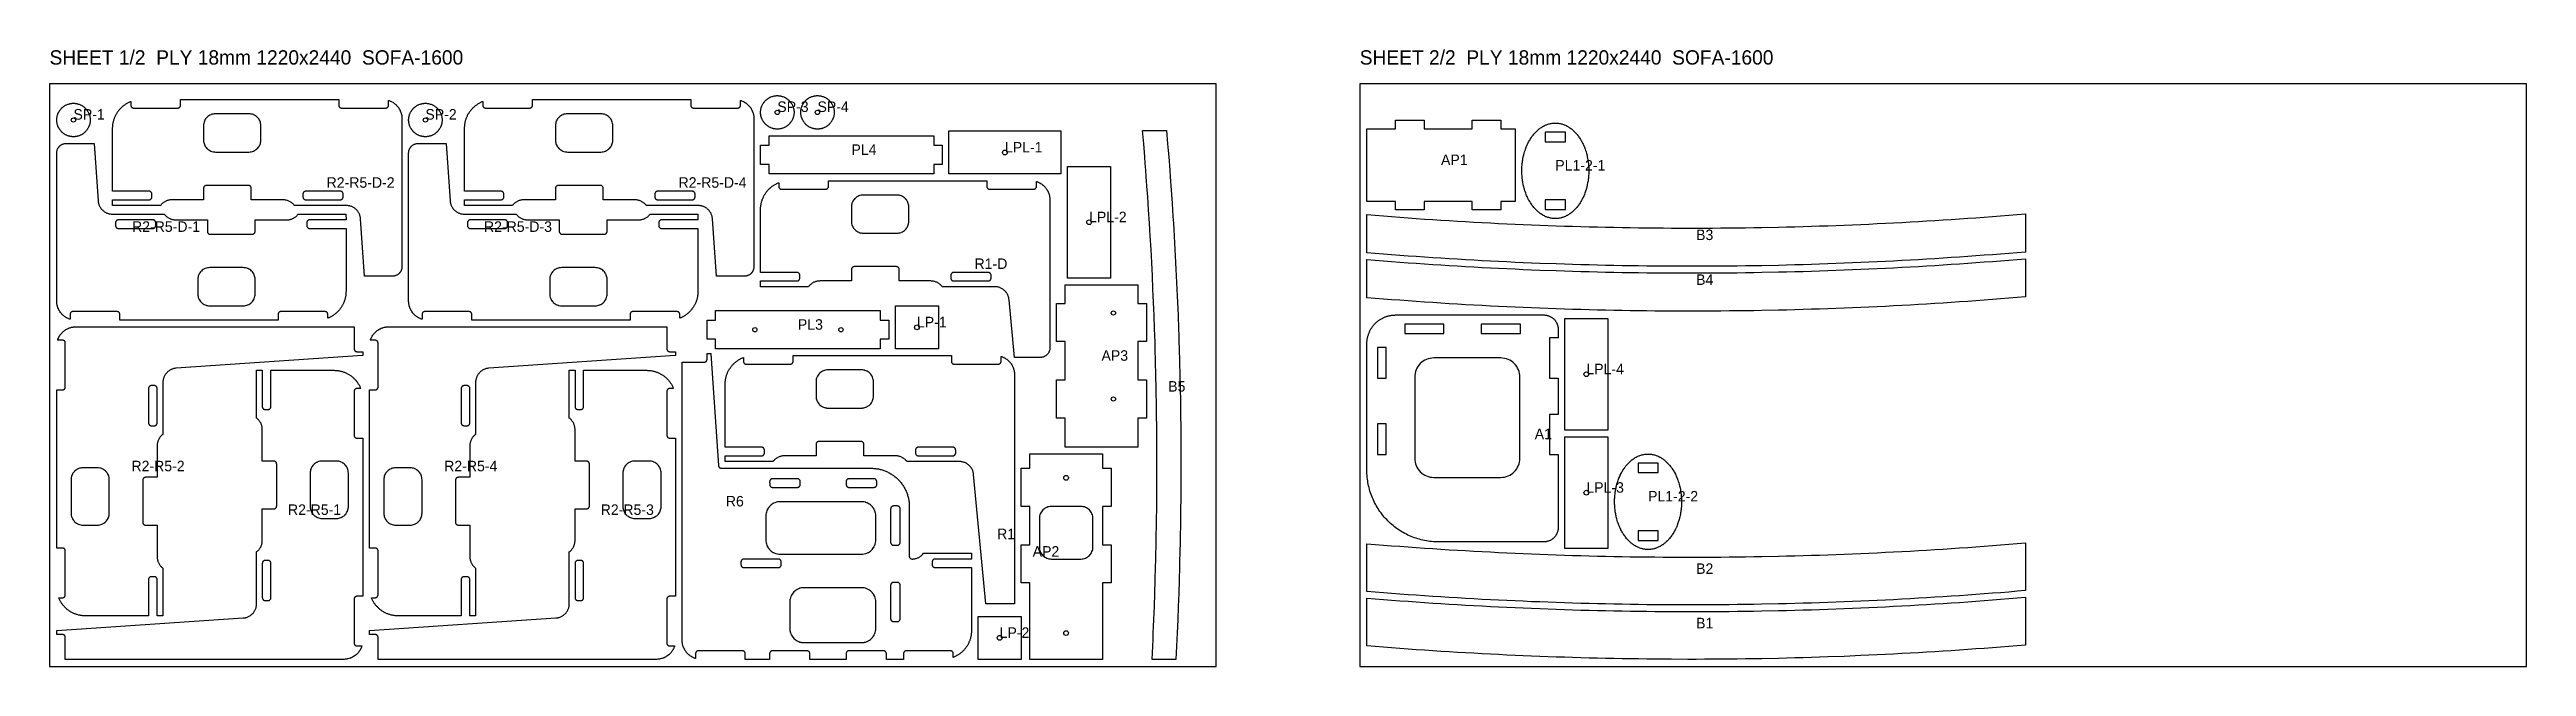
# Model space of a CAD drawing. Header units: millimetres. Extents: x 0 to 5180, y 0 to 1292.
import ezdxf

# ---------------------------------------------------------------- set-up
doc = ezdxf.new("R2010")
doc.units = ezdxf.units.MM
for name, color, linetype in [('CUT_IN', 5, 'Continuous'), ('CUT_OUT', 1, 'Continuous'), ('DRILL', 3, 'Continuous'), ('LABEL', 7, 'Continuous'), ('SHEET', 8, 'Continuous')]:
    doc.layers.add(name, color=color, linetype=linetype)

msp = doc.modelspace()

# ---------------------------------------------------------------- texts
at = {"layer": 'LABEL'}
for s, height, p in [('SHEET 1/2  PLY 18mm 1220x2440  SOFA-1600', 30, (0, 1260)), ('SHEET 2/2  PLY 18mm 1220x2440  SOFA-1600', 30, (2740, 1260)), ('SP-1', 22, (50, 1144.85)), ('SP-2', 22, (786, 1144.85)), ('SP-3', 22, (1522, 1160.85)), ('SP-4', 22, (1606, 1160.85)), ('PL4', 22, (1677, 1070.99)), ('LPL-1', 22, (1998, 1075.99)), ('AP1', 22, (2910, 1049.64)), ('PL1-2-1', 22, (3149, 1038.25)), ('R2-R5-D-2', 22, (579.44, 1002.17)), ('R2-R5-D-4', 22, (1315.44, 1002.17)), ('LPL-2', 22, (2174, 930)), ('R2-R5-D-1', 22, (172.56, 909.83)), ('R2-R5-D-3', 22, (908.56, 909.83)), ('B3', 22, (3443.5, 892.68)), ('R1-D', 22, (1934.43, 832.16)), ('B4', 22, (3443.5, 798.77)), ('PL3', 22, (1565, 704.99)), ('LP-1', 22, (1814, 709.99)), ('AP3', 22, (2199.99, 640)), ('LPL-4', 22, (3214, 611.82)), ('B5', 22, (2339.47, 575.42)), ('A1', 22, (3106, 475.82)), ('R2-R5-2', 22, (171.33, 408.67)), ('R2-R5-4', 22, (825.33, 408.67)), ('LPL-3', 22, (3214, 363.82)), ('PL1-2-2', 22, (3343, 345.43)), ('R2-R5-1', 22, (498.66, 317.33)), ('R2-R5-3', 22, (1152.66, 317.33)), ('R6', 22, (1414.35, 335)), ('R1', 22, (1981.64, 266.56)), ('AP2', 22, (2056.05, 229.94)), ('B2', 22, (3443.5, 193.86)), ('LP-2', 22, (1987, 60)), ('B1', 22, (3443.5, 79.96))]:
    msp.add_text(s, height=height, dxfattribs=at).set_placement(p)

# ---------------------------------------------------------------- linework, layer by layer
at = {"layer": 'CUT_IN'}
for points in [[(326.22, 1088.11), (327.68, 1086.14), (329.12, 1084.54), (329.54, 1084.12), (331.14, 1082.68), (333.11, 1081.22), (334.96, 1080.1), (335.22, 1079.96), (337.17, 1079.03), (337.71, 1078.8), (339.74, 1078.08), (342.12, 1077.49), (344.26, 1077.16), (344.84, 1077.11), (347.15, 1077), (416.85, 1077), (419.45, 1077.13), (419.74, 1077.16), (421.88, 1077.49), (424.26, 1078.08), (426.29, 1078.8), (426.83, 1079.03), (428.52, 1079.83), (429.04, 1080.1), (430.89, 1081.22), (432.86, 1082.68), (434.46, 1084.12), (434.88, 1084.54), (436.32, 1086.14), (437.61, 1087.87), (437.94, 1088.36), (438.9, 1089.96), (439.04, 1090.22), (439.97, 1092.17), (440.2, 1092.71), (440.92, 1094.74), (441.51, 1097.12), (441.84, 1099.26), (441.87, 1099.55), (442, 1102.15), (441.99, 1132.15), (441.87, 1134.45), (441.84, 1134.74), (441.51, 1136.88), (440.92, 1139.26), (440.2, 1141.29), (439.97, 1141.83), (439.04, 1143.78), (438.9, 1144.04), (437.94, 1145.64), (437.61, 1146.13), (436.32, 1147.86), (434.88, 1149.46), (434.46, 1149.88), (432.86, 1151.32), (431.13, 1152.61), (430.64, 1152.94), (429.04, 1153.9), (428.78, 1154.04), (426.83, 1154.97), (426.29, 1155.2), (424.26, 1155.92), (423.97, 1156), (421.88, 1156.51), (419.74, 1156.84), (419.16, 1156.89), (416.85, 1157), (347.15, 1157), (344.55, 1156.87), (344.26, 1156.84), (342.12, 1156.51), (339.74, 1155.92), (337.71, 1155.2), (337.17, 1154.97), (335.48, 1154.17), (334.96, 1153.9), (333.11, 1152.78), (331.14, 1151.32), (330.92, 1151.13), (329.54, 1149.88), (329.12, 1149.46), (327.68, 1147.86), (326.39, 1146.13), (326.06, 1145.64), (325.1, 1144.04), (324.96, 1143.78), (324.03, 1141.83), (323.8, 1141.29), (323.08, 1139.26), (322.49, 1136.88), (322.16, 1134.74), (322.13, 1134.45), (322, 1131.85), (322, 1102.15), (322.11, 1099.84), (322.16, 1099.26), (322.49, 1097.12), (323.08, 1094.74), (323.8, 1092.71), (323.91, 1092.44), (324.83, 1090.48), (325.1, 1089.96), (326.22, 1088.11)], [(1062.22, 1088.11), (1063.68, 1086.14), (1065.12, 1084.54), (1065.54, 1084.12), (1067.14, 1082.68), (1069.11, 1081.22), (1070.96, 1080.1), (1071.22, 1079.96), (1073.17, 1079.03), (1073.71, 1078.8), (1075.74, 1078.08), (1078.12, 1077.49), (1080.26, 1077.16), (1080.84, 1077.11), (1083.15, 1077), (1152.85, 1077), (1155.45, 1077.13), (1155.74, 1077.16), (1157.88, 1077.49), (1160.26, 1078.08), (1162.29, 1078.8), (1162.83, 1079.03), (1164.52, 1079.83), (1165.04, 1080.1), (1166.89, 1081.22), (1168.86, 1082.68), (1170.46, 1084.12), (1170.88, 1084.54), (1172.32, 1086.14), (1173.61, 1087.87), (1173.94, 1088.36), (1174.9, 1089.96), (1175.04, 1090.22), (1175.97, 1092.17), (1176.2, 1092.71), (1176.92, 1094.74), (1177.51, 1097.12), (1177.84, 1099.26), (1177.87, 1099.55), (1178, 1102.15), (1177.99, 1132.15), (1177.87, 1134.45), (1177.84, 1134.74), (1177.51, 1136.88), (1176.92, 1139.26), (1176.2, 1141.29), (1175.97, 1141.83), (1175.04, 1143.78), (1174.9, 1144.04), (1173.94, 1145.64), (1173.61, 1146.13), (1172.32, 1147.86), (1170.88, 1149.46), (1170.46, 1149.88), (1168.86, 1151.32), (1167.13, 1152.61), (1166.64, 1152.94), (1165.04, 1153.9), (1164.78, 1154.04), (1162.83, 1154.97), (1162.29, 1155.2), (1160.26, 1155.92), (1159.97, 1156), (1157.88, 1156.51), (1155.74, 1156.84), (1155.16, 1156.89), (1152.85, 1157), (1083.15, 1157), (1080.55, 1156.87), (1080.26, 1156.84), (1078.12, 1156.51), (1075.74, 1155.92), (1073.71, 1155.2), (1073.17, 1154.97), (1071.48, 1154.17), (1070.96, 1153.9), (1069.11, 1152.78), (1067.14, 1151.32), (1066.92, 1151.13), (1065.54, 1149.88), (1065.12, 1149.46), (1063.68, 1147.86), (1062.39, 1146.13), (1062.06, 1145.64), (1061.1, 1144.04), (1060.96, 1143.78), (1060.03, 1141.83), (1059.8, 1141.29), (1059.08, 1139.26), (1058.49, 1136.88), (1058.16, 1134.74), (1058.13, 1134.45), (1058, 1131.85), (1058, 1102.15), (1058.11, 1099.84), (1058.16, 1099.26), (1058.49, 1097.12), (1059.08, 1094.74), (1059.8, 1092.71), (1059.91, 1092.44), (1060.83, 1090.48), (1061.1, 1089.96), (1062.22, 1088.11)], [(3170, 1118.64), (3128, 1118.64), (3128, 1098.64), (3170, 1098.64), (3170, 1118.64)], [(608.88, 977.06), (609.46, 977.18), (610.02, 977.35), (610.57, 977.58), (611.08, 977.85), (611.57, 978.18), (611.81, 978.36), (612.03, 978.55), (612.45, 978.97), (612.64, 979.19), (612.82, 979.43), (613.15, 979.92), (613.42, 980.43), (613.65, 980.98), (613.82, 981.54), (613.94, 982.12), (613.99, 982.71), (613.99, 989.29), (613.94, 989.88), (613.82, 990.46), (613.65, 991.02), (613.54, 991.3), (613.42, 991.57), (613.15, 992.08), (612.82, 992.57), (612.64, 992.81), (612.45, 993.03), (612.03, 993.45), (611.81, 993.64), (611.33, 993.99), (611.08, 994.15), (610.83, 994.29), (610.3, 994.54), (610.02, 994.65), (609.46, 994.82), (608.88, 994.94), (608.59, 994.97), (608, 995), (535.71, 994.99), (535.12, 994.94), (534.54, 994.82), (533.98, 994.65), (533.7, 994.54), (533.17, 994.29), (532.92, 994.15), (532.43, 993.82), (532.19, 993.64), (531.97, 993.45), (531.55, 993.03), (531.36, 992.81), (531.01, 992.33), (530.71, 991.83), (530.46, 991.3), (530.35, 991.02), (530.18, 990.46), (530.06, 989.88), (530.03, 989.59), (530, 989), (530.01, 982.71), (530.06, 982.12), (530.18, 981.54), (530.35, 980.98), (530.46, 980.7), (530.58, 980.43), (530.85, 979.92), (531.18, 979.43), (531.36, 979.19), (531.55, 978.97), (531.97, 978.55), (532.19, 978.36), (532.67, 978.01), (532.92, 977.85), (533.17, 977.71), (533.7, 977.46), (533.98, 977.35), (534.54, 977.18), (535.12, 977.06), (535.41, 977.03), (536, 977), (608, 977), (608.59, 977.03), (608.88, 977.06)], [(1344.88, 977.06), (1345.46, 977.18), (1346.02, 977.35), (1346.57, 977.58), (1347.08, 977.85), (1347.57, 978.18), (1347.81, 978.36), (1348.03, 978.55), (1348.45, 978.97), (1348.64, 979.19), (1348.82, 979.43), (1349.15, 979.92), (1349.42, 980.43), (1349.65, 980.98), (1349.82, 981.54), (1349.94, 982.12), (1349.99, 982.71), (1349.99, 989.29), (1349.94, 989.88), (1349.82, 990.46), (1349.65, 991.02), (1349.54, 991.3), (1349.42, 991.57), (1349.15, 992.08), (1348.82, 992.57), (1348.64, 992.81), (1348.45, 993.03), (1348.03, 993.45), (1347.81, 993.64), (1347.33, 993.99), (1347.08, 994.15), (1346.83, 994.29), (1346.3, 994.54), (1346.02, 994.65), (1345.46, 994.82), (1344.88, 994.94), (1344.59, 994.97), (1344, 995), (1271.71, 994.99), (1271.12, 994.94), (1270.54, 994.82), (1269.98, 994.65), (1269.7, 994.54), (1269.17, 994.29), (1268.92, 994.15), (1268.43, 993.82), (1268.19, 993.64), (1267.97, 993.45), (1267.55, 993.03), (1267.36, 992.81), (1267.01, 992.33), (1266.71, 991.83), (1266.46, 991.3), (1266.35, 991.02), (1266.18, 990.46), (1266.06, 989.88), (1266.03, 989.59), (1266, 989), (1266.01, 982.71), (1266.06, 982.12), (1266.18, 981.54), (1266.35, 980.98), (1266.46, 980.7), (1266.58, 980.43), (1266.85, 979.92), (1267.18, 979.43), (1267.36, 979.19), (1267.55, 978.97), (1267.97, 978.55), (1268.19, 978.36), (1268.67, 978.01), (1268.92, 977.85), (1269.17, 977.71), (1269.7, 977.46), (1269.98, 977.35), (1270.54, 977.18), (1271.12, 977.06), (1271.41, 977.03), (1272, 977), (1344, 977), (1344.59, 977.03), (1344.88, 977.06)], [(1679.96, 920.21), (1680.1, 919.95), (1681.06, 918.35), (1681.39, 917.86), (1682.68, 916.13), (1684.12, 914.53), (1684.54, 914.11), (1686.14, 912.67), (1688.11, 911.21), (1689.96, 910.09), (1690.48, 909.82), (1692.44, 908.9), (1692.71, 908.79), (1694.74, 908.07), (1695.03, 907.99), (1697.12, 907.48), (1699.26, 907.15), (1699.84, 907.1), (1702.15, 906.99), (1771.85, 906.99), (1774.45, 907.12), (1774.74, 907.15), (1776.88, 907.48), (1779.26, 908.07), (1781.29, 908.79), (1781.56, 908.9), (1783.52, 909.82), (1784.04, 910.09), (1785.64, 911.05), (1786.13, 911.38), (1787.86, 912.67), (1789.46, 914.11), (1789.88, 914.53), (1791.32, 916.13), (1792.78, 918.1), (1793.9, 919.95), (1794.17, 920.47), (1794.97, 922.16), (1795.2, 922.7), (1795.92, 924.73), (1796.45, 926.83), (1796.56, 927.4), (1796.84, 929.25), (1796.89, 929.83), (1797, 932.14), (1797, 961.84), (1796.87, 964.44), (1796.84, 964.73), (1796.51, 966.87), (1795.92, 969.25), (1795.2, 971.28), (1795.09, 971.55), (1794.17, 973.51), (1793.9, 974.03), (1792.94, 975.63), (1792.61, 976.12), (1791.32, 977.85), (1789.88, 979.45), (1789.46, 979.87), (1787.86, 981.31), (1785.89, 982.77), (1784.04, 983.89), (1783.52, 984.16), (1781.56, 985.08), (1781.29, 985.19), (1779.26, 985.91), (1778.97, 985.99), (1776.88, 986.5), (1774.74, 986.83), (1774.16, 986.88), (1771.85, 986.99), (1702.15, 986.99), (1699.55, 986.86), (1699.26, 986.83), (1697.12, 986.5), (1694.74, 985.91), (1692.71, 985.19), (1692.44, 985.08), (1690.48, 984.16), (1689.96, 983.89), (1688.36, 982.93), (1687.87, 982.6), (1686.14, 981.31), (1684.54, 979.87), (1684.12, 979.45), (1682.68, 977.85), (1681.22, 975.88), (1680.1, 974.03), (1679.83, 973.51), (1679.03, 971.82), (1678.8, 971.28), (1678.08, 969.25), (1677.55, 967.15), (1677.44, 966.58), (1677.16, 964.73), (1677.11, 964.15), (1677, 961.84), (1677, 932.14), (1677.13, 929.54), (1677.16, 929.25), (1677.49, 927.11), (1678.08, 924.73), (1678.8, 922.7), (1679.03, 922.16), (1679.96, 920.21)], [(143.12, 934.94), (142.54, 934.82), (141.98, 934.65), (141.43, 934.42), (140.92, 934.15), (140.43, 933.82), (140.19, 933.64), (139.97, 933.45), (139.55, 933.03), (139.36, 932.81), (139.18, 932.57), (138.85, 932.08), (138.58, 931.57), (138.35, 931.02), (138.18, 930.46), (138.06, 929.88), (138.01, 929.29), (138.01, 922.71), (138.06, 922.12), (138.18, 921.54), (138.35, 920.98), (138.46, 920.7), (138.58, 920.43), (138.85, 919.92), (139.18, 919.43), (139.36, 919.19), (139.55, 918.97), (139.97, 918.55), (140.19, 918.36), (140.67, 918.01), (140.92, 917.85), (141.17, 917.71), (141.7, 917.46), (141.98, 917.35), (142.54, 917.18), (143.12, 917.06), (143.41, 917.03), (144, 917), (216.29, 917.01), (216.88, 917.06), (217.46, 917.18), (218.02, 917.35), (218.3, 917.46), (218.83, 917.71), (219.08, 917.85), (219.57, 918.18), (219.81, 918.36), (220.03, 918.55), (220.45, 918.97), (220.64, 919.19), (220.99, 919.67), (221.29, 920.17), (221.54, 920.7), (221.65, 920.98), (221.82, 921.54), (221.94, 922.12), (221.97, 922.41), (222, 923), (221.99, 929.29), (221.94, 929.88), (221.82, 930.46), (221.65, 931.02), (221.54, 931.3), (221.42, 931.57), (221.15, 932.08), (220.82, 932.57), (220.64, 932.81), (220.45, 933.03), (220.03, 933.45), (219.81, 933.64), (219.33, 933.99), (219.08, 934.15), (218.83, 934.29), (218.3, 934.54), (218.02, 934.65), (217.46, 934.82), (216.88, 934.94), (216.59, 934.97), (216, 935), (144, 935), (143.41, 934.97), (143.12, 934.94)], [(879.12, 934.94), (878.54, 934.82), (877.98, 934.65), (877.43, 934.42), (876.92, 934.15), (876.43, 933.82), (876.19, 933.64), (875.97, 933.45), (875.55, 933.03), (875.36, 932.81), (875.18, 932.57), (874.85, 932.08), (874.58, 931.57), (874.35, 931.02), (874.18, 930.46), (874.06, 929.88), (874.01, 929.29), (874.01, 922.71), (874.06, 922.12), (874.18, 921.54), (874.35, 920.98), (874.46, 920.7), (874.58, 920.43), (874.85, 919.92), (875.18, 919.43), (875.36, 919.19), (875.55, 918.97), (875.97, 918.55), (876.19, 918.36), (876.67, 918.01), (876.92, 917.85), (877.17, 917.71), (877.7, 917.46), (877.98, 917.35), (878.54, 917.18), (879.12, 917.06), (879.41, 917.03), (880, 917), (952.29, 917.01), (952.88, 917.06), (953.46, 917.18), (954.02, 917.35), (954.3, 917.46), (954.83, 917.71), (955.08, 917.85), (955.57, 918.18), (955.81, 918.36), (956.03, 918.55), (956.45, 918.97), (956.64, 919.19), (956.99, 919.67), (957.29, 920.17), (957.54, 920.7), (957.65, 920.98), (957.82, 921.54), (957.94, 922.12), (957.97, 922.41), (958, 923), (957.99, 929.29), (957.94, 929.88), (957.82, 930.46), (957.65, 931.02), (957.54, 931.3), (957.42, 931.57), (957.15, 932.08), (956.82, 932.57), (956.64, 932.81), (956.45, 933.03), (956.03, 933.45), (955.81, 933.64), (955.33, 933.99), (955.08, 934.15), (954.83, 934.29), (954.3, 934.54), (954.02, 934.65), (953.46, 934.82), (952.88, 934.94), (952.59, 934.97), (952, 935), (880, 935), (879.41, 934.97), (879.12, 934.94)], [(3128, 976.64), (3128, 956.64), (3170, 956.64), (3170, 976.64), (3128, 976.64)], [(425.78, 823.89), (424.32, 825.86), (422.88, 827.46), (422.46, 827.88), (420.86, 829.32), (418.89, 830.78), (417.04, 831.9), (416.78, 832.04), (414.83, 832.97), (414.29, 833.2), (412.26, 833.92), (409.88, 834.51), (407.74, 834.84), (407.16, 834.89), (404.85, 835), (335.15, 835), (332.55, 834.87), (332.26, 834.84), (330.12, 834.51), (327.74, 833.92), (325.71, 833.2), (325.17, 832.97), (323.48, 832.17), (322.96, 831.9), (321.11, 830.78), (319.14, 829.32), (317.54, 827.88), (317.12, 827.46), (315.68, 825.86), (314.39, 824.13), (314.06, 823.64), (313.1, 822.04), (312.96, 821.78), (312.03, 819.83), (311.8, 819.29), (311.08, 817.26), (310.49, 814.88), (310.16, 812.74), (310.13, 812.45), (310, 809.85), (310.01, 779.85), (310.13, 777.55), (310.16, 777.26), (310.49, 775.12), (311.08, 772.74), (311.8, 770.71), (312.03, 770.17), (312.96, 768.22), (313.1, 767.96), (314.06, 766.36), (314.39, 765.87), (315.68, 764.14), (317.12, 762.54), (317.54, 762.12), (319.14, 760.68), (320.87, 759.39), (321.36, 759.06), (322.96, 758.1), (323.22, 757.96), (325.17, 757.03), (325.71, 756.8), (327.74, 756.08), (328.03, 756), (330.12, 755.49), (332.26, 755.16), (332.84, 755.11), (335.15, 755), (404.85, 755), (407.45, 755.13), (407.74, 755.16), (409.88, 755.49), (412.26, 756.08), (414.29, 756.8), (414.83, 757.03), (416.52, 757.83), (417.04, 758.1), (418.89, 759.22), (420.86, 760.68), (421.08, 760.87), (422.46, 762.12), (422.88, 762.54), (424.32, 764.14), (425.61, 765.87), (425.94, 766.36), (426.9, 767.96), (427.04, 768.22), (427.97, 770.17), (428.2, 770.71), (428.92, 772.74), (429.51, 775.12), (429.84, 777.26), (429.87, 777.55), (430, 780.15), (430, 809.85), (429.89, 812.16), (429.84, 812.74), (429.51, 814.88), (428.92, 817.26), (428.2, 819.29), (428.09, 819.56), (427.17, 821.52), (426.9, 822.04), (425.78, 823.89)], [(1161.78, 823.89), (1160.32, 825.86), (1158.88, 827.46), (1158.46, 827.88), (1156.86, 829.32), (1154.89, 830.78), (1153.04, 831.9), (1152.78, 832.04), (1150.83, 832.97), (1150.29, 833.2), (1148.26, 833.92), (1145.88, 834.51), (1143.74, 834.84), (1143.16, 834.89), (1140.85, 835), (1071.15, 835), (1068.55, 834.87), (1068.26, 834.84), (1066.12, 834.51), (1063.74, 833.92), (1061.71, 833.2), (1061.17, 832.97), (1059.48, 832.17), (1058.96, 831.9), (1057.11, 830.78), (1055.14, 829.32), (1053.54, 827.88), (1053.12, 827.46), (1051.68, 825.86), (1050.39, 824.13), (1050.06, 823.64), (1049.1, 822.04), (1048.96, 821.78), (1048.03, 819.83), (1047.8, 819.29), (1047.08, 817.26), (1046.49, 814.88), (1046.16, 812.74), (1046.13, 812.45), (1046, 809.85), (1046.01, 779.85), (1046.13, 777.55), (1046.16, 777.26), (1046.49, 775.12), (1047.08, 772.74), (1047.8, 770.71), (1048.03, 770.17), (1048.96, 768.22), (1049.1, 767.96), (1050.06, 766.36), (1050.39, 765.87), (1051.68, 764.14), (1053.12, 762.54), (1053.54, 762.12), (1055.14, 760.68), (1056.87, 759.39), (1057.36, 759.06), (1058.96, 758.1), (1059.22, 757.96), (1061.17, 757.03), (1061.71, 756.8), (1063.74, 756.08), (1064.03, 756), (1066.12, 755.49), (1068.26, 755.16), (1068.84, 755.11), (1071.15, 755), (1140.85, 755), (1143.45, 755.13), (1143.74, 755.16), (1145.88, 755.49), (1148.26, 756.08), (1150.29, 756.8), (1150.83, 757.03), (1152.52, 757.83), (1153.04, 758.1), (1154.89, 759.22), (1156.86, 760.68), (1157.08, 760.87), (1158.46, 762.12), (1158.88, 762.54), (1160.32, 764.14), (1161.61, 765.87), (1161.94, 766.36), (1162.9, 767.96), (1163.04, 768.22), (1163.97, 770.17), (1164.2, 770.71), (1164.92, 772.74), (1165.51, 775.12), (1165.84, 777.26), (1165.87, 777.55), (1166, 780.15), (1166, 809.85), (1165.89, 812.16), (1165.84, 812.74), (1165.51, 814.88), (1164.92, 817.26), (1164.2, 819.29), (1164.09, 819.56), (1163.17, 821.52), (1162.9, 822.04), (1161.78, 823.89)], [(1885.06, 812.11), (1885.18, 811.53), (1885.35, 810.97), (1885.58, 810.42), (1885.85, 809.91), (1886.18, 809.42), (1886.36, 809.18), (1886.55, 808.96), (1886.97, 808.54), (1887.19, 808.35), (1887.67, 808), (1888.17, 807.7), (1888.7, 807.45), (1889.26, 807.25), (1889.54, 807.17), (1890.12, 807.05), (1890.41, 807.02), (1891, 806.99), (1963, 806.99), (1963.59, 807.02), (1963.88, 807.05), (1964.46, 807.17), (1965.02, 807.34), (1965.3, 807.45), (1965.83, 807.7), (1966.08, 807.84), (1966.57, 808.17), (1966.81, 808.35), (1967.03, 808.54), (1967.45, 808.96), (1967.64, 809.18), (1967.99, 809.66), (1968.15, 809.91), (1968.29, 810.16), (1968.54, 810.69), (1968.65, 810.97), (1968.82, 811.53), (1968.94, 812.11), (1968.99, 812.7), (1969, 818.99), (1968.97, 819.58), (1968.94, 819.87), (1968.82, 820.45), (1968.65, 821.01), (1968.42, 821.56), (1968.15, 822.07), (1967.99, 822.32), (1967.64, 822.8), (1967.45, 823.02), (1967.24, 823.23), (1967.03, 823.44), (1966.81, 823.63), (1966.33, 823.98), (1966.08, 824.14), (1965.57, 824.41), (1965.02, 824.64), (1964.46, 824.81), (1963.88, 824.93), (1963.59, 824.96), (1963, 824.99), (1891, 824.99), (1890.41, 824.96), (1890.12, 824.93), (1889.54, 824.81), (1888.98, 824.64), (1888.7, 824.53), (1888.17, 824.28), (1887.67, 823.98), (1887.19, 823.63), (1886.97, 823.44), (1886.55, 823.02), (1886.36, 822.8), (1886.01, 822.32), (1885.85, 822.07), (1885.58, 821.56), (1885.35, 821.01), (1885.18, 820.45), (1885.06, 819.87), (1885.03, 819.58), (1885, 818.99), (1885, 812.99), (1885.03, 812.4), (1885.06, 812.11)], [(2916, 696.82), (2916, 716.82), (2834, 716.82), (2834, 696.82), (2916, 696.82)], [(2994, 696.82), (3076, 696.82), (3076, 716.82), (2994, 716.82), (2994, 696.82)], [(2777, 603.82), (2795, 603.82), (2795, 667.82), (2777, 667.82), (2777, 603.82)], [(2891.08, 645.63), (2887.2, 645.05), (2883.39, 644.1), (2879.69, 642.78), (2876.14, 641.1), (2872.78, 639.08), (2869.62, 636.74), (2866.72, 634.1), (2864.08, 631.2), (2861.74, 628.04), (2859.72, 624.68), (2858.04, 621.13), (2856.72, 617.43), (2855.77, 613.62), (2855.19, 609.74), (2855, 605.82), (2855, 435.82), (2855.19, 431.9), (2855.77, 428.02), (2856.72, 424.21), (2858.04, 420.51), (2859.72, 416.96), (2861.74, 413.6), (2864.08, 410.44), (2866.72, 407.54), (2869.62, 404.9), (2872.78, 402.56), (2876.14, 400.54), (2879.69, 398.86), (2883.39, 397.54), (2887.2, 396.59), (2891.08, 396.01), (2895, 395.82), (3035, 395.82), (3038.92, 396.01), (3042.8, 396.59), (3046.61, 397.54), (3050.31, 398.86), (3053.86, 400.54), (3057.22, 402.56), (3060.38, 404.9), (3063.28, 407.54), (3065.92, 410.44), (3068.26, 413.6), (3070.28, 416.96), (3071.96, 420.51), (3073.28, 424.21), (3074.23, 428.02), (3074.81, 431.9), (3075, 435.82), (3075, 605.82), (3074.81, 609.74), (3074.23, 613.62), (3073.28, 617.43), (3071.96, 621.13), (3070.28, 624.68), (3068.26, 628.04), (3065.92, 631.2), (3063.28, 634.1), (3060.38, 636.74), (3057.22, 639.08), (3053.86, 641.1), (3050.31, 642.78), (3046.61, 644.1), (3042.8, 645.05), (3038.92, 645.63), (3035, 645.82), (2895, 645.82), (2891.08, 645.63)], [(225, 582), (224.97, 582.59), (224.94, 582.88), (224.82, 583.46), (224.65, 584.02), (224.42, 584.57), (224.15, 585.08), (223.82, 585.57), (223.64, 585.81), (223.45, 586.03), (223.03, 586.45), (222.81, 586.64), (222.57, 586.82), (222.08, 587.15), (221.57, 587.42), (221.02, 587.65), (220.46, 587.82), (219.88, 587.94), (219.29, 587.99), (212.71, 587.99), (212.12, 587.94), (211.54, 587.82), (210.98, 587.65), (210.7, 587.54), (210.43, 587.42), (209.92, 587.15), (209.43, 586.82), (209.19, 586.64), (208.97, 586.45), (208.55, 586.03), (208.36, 585.81), (208.01, 585.33), (207.85, 585.08), (207.71, 584.83), (207.46, 584.3), (207.35, 584.02), (207.18, 583.46), (207.06, 582.88), (207.03, 582.59), (207, 582), (207.01, 509.71), (207.06, 509.12), (207.18, 508.54), (207.35, 507.98), (207.46, 507.7), (207.71, 507.17), (207.85, 506.92), (208.18, 506.43), (208.36, 506.19), (208.55, 505.97), (208.97, 505.55), (209.19, 505.36), (209.67, 505.01), (210.17, 504.71), (210.7, 504.46), (210.98, 504.35), (211.54, 504.18), (212.12, 504.06), (212.41, 504.03), (213, 504), (219.29, 504.01), (219.88, 504.06), (220.46, 504.18), (221.02, 504.35), (221.3, 504.46), (221.57, 504.58), (222.08, 504.85), (222.57, 505.18), (222.81, 505.36), (223.03, 505.55), (223.45, 505.97), (223.64, 506.19), (223.99, 506.67), (224.15, 506.92), (224.29, 507.17), (224.54, 507.7), (224.65, 507.98), (224.82, 508.54), (224.94, 509.12), (224.97, 509.41), (225, 510), (225, 582)], [(879, 582), (878.97, 582.59), (878.94, 582.88), (878.82, 583.46), (878.65, 584.02), (878.42, 584.57), (878.15, 585.08), (877.82, 585.57), (877.64, 585.81), (877.45, 586.03), (877.03, 586.45), (876.81, 586.64), (876.57, 586.82), (876.08, 587.15), (875.57, 587.42), (875.02, 587.65), (874.46, 587.82), (873.88, 587.94), (873.29, 587.99), (866.71, 587.99), (866.12, 587.94), (865.54, 587.82), (864.98, 587.65), (864.7, 587.54), (864.43, 587.42), (863.92, 587.15), (863.43, 586.82), (863.19, 586.64), (862.97, 586.45), (862.55, 586.03), (862.36, 585.81), (862.01, 585.33), (861.85, 585.08), (861.71, 584.83), (861.46, 584.3), (861.35, 584.02), (861.18, 583.46), (861.06, 582.88), (861.03, 582.59), (861, 582), (861.01, 509.71), (861.06, 509.12), (861.18, 508.54), (861.35, 507.98), (861.46, 507.7), (861.71, 507.17), (861.85, 506.92), (862.18, 506.43), (862.36, 506.19), (862.55, 505.97), (862.97, 505.55), (863.19, 505.36), (863.67, 505.01), (864.17, 504.71), (864.7, 504.46), (864.98, 504.35), (865.54, 504.18), (866.12, 504.06), (866.41, 504.03), (867, 504), (873.29, 504.01), (873.88, 504.06), (874.46, 504.18), (875.02, 504.35), (875.3, 504.46), (875.57, 504.58), (876.08, 504.85), (876.57, 505.18), (876.81, 505.36), (877.03, 505.55), (877.45, 505.97), (877.64, 506.19), (877.99, 506.67), (878.15, 506.92), (878.29, 507.17), (878.54, 507.7), (878.65, 507.98), (878.82, 508.54), (878.94, 509.12), (878.97, 509.41), (879, 510), (879, 582)], [(1604.8, 556.7), (1605.03, 556.16), (1605.96, 554.21), (1606.1, 553.95), (1607.06, 552.35), (1607.39, 551.86), (1608.68, 550.13), (1610.12, 548.53), (1610.54, 548.11), (1612.14, 546.67), (1614.11, 545.21), (1615.96, 544.09), (1616.48, 543.82), (1618.44, 542.9), (1618.71, 542.79), (1620.74, 542.07), (1621.03, 541.99), (1623.12, 541.48), (1625.26, 541.15), (1625.84, 541.1), (1628.15, 540.99), (1697.85, 540.99), (1700.45, 541.12), (1700.74, 541.15), (1702.88, 541.48), (1705.26, 542.07), (1707.29, 542.79), (1707.56, 542.9), (1709.52, 543.82), (1710.04, 544.09), (1711.64, 545.05), (1712.13, 545.38), (1713.86, 546.67), (1715.46, 548.11), (1715.88, 548.53), (1717.32, 550.13), (1718.78, 552.1), (1719.9, 553.95), (1720.17, 554.47), (1720.97, 556.16), (1721.2, 556.7), (1721.92, 558.73), (1722.45, 560.83), (1722.56, 561.4), (1722.84, 563.25), (1722.89, 563.83), (1723, 566.14), (1723, 595.84), (1722.87, 598.44), (1722.84, 598.73), (1722.51, 600.87), (1721.92, 603.25), (1721.2, 605.28), (1721.09, 605.55), (1720.17, 607.51), (1719.9, 608.03), (1718.94, 609.63), (1718.61, 610.12), (1717.32, 611.85), (1715.88, 613.45), (1715.46, 613.87), (1713.86, 615.31), (1711.89, 616.77), (1710.04, 617.89), (1709.52, 618.16), (1707.56, 619.08), (1707.29, 619.19), (1705.26, 619.91), (1704.97, 619.99), (1702.88, 620.5), (1700.74, 620.83), (1700.16, 620.88), (1697.85, 620.99), (1628.15, 620.99), (1625.55, 620.86), (1625.26, 620.83), (1623.12, 620.5), (1620.74, 619.91), (1618.71, 619.19), (1618.44, 619.08), (1616.48, 618.16), (1615.96, 617.89), (1614.36, 616.93), (1613.87, 616.6), (1612.14, 615.31), (1610.54, 613.87), (1610.12, 613.45), (1608.68, 611.85), (1607.22, 609.88), (1606.1, 608.03), (1605.83, 607.51), (1605.03, 605.82), (1604.8, 605.28), (1604.08, 603.25), (1603.55, 601.15), (1603.44, 600.58), (1603.16, 598.73), (1603.11, 598.15), (1603, 595.84), (1603, 566.14), (1603.13, 563.54), (1603.16, 563.25), (1603.49, 561.11), (1604.08, 558.73), (1604.8, 556.7)], [(2777, 443.82), (2795, 443.82), (2795, 507.82), (2777, 507.82), (2777, 443.82)], [(111.52, 298.83), (112.04, 299.1), (113.89, 300.22), (115.86, 301.68), (116.08, 301.87), (117.46, 303.12), (117.67, 303.33), (117.88, 303.54), (119.13, 304.92), (119.32, 305.14), (120.78, 307.11), (121.9, 308.96), (122.04, 309.22), (122.97, 311.17), (123.2, 311.71), (123.92, 313.74), (124, 314.03), (124.51, 316.12), (124.84, 318.26), (124.89, 318.84), (125, 321.15), (125, 390.85), (124.87, 393.45), (124.84, 393.74), (124.51, 395.88), (123.92, 398.26), (123.2, 400.29), (122.97, 400.83), (122.17, 402.52), (121.9, 403.04), (120.78, 404.89), (119.5, 406.62), (119.32, 406.86), (119.13, 407.08), (117.88, 408.46), (117.46, 408.88), (115.86, 410.32), (114.13, 411.61), (113.64, 411.94), (112.04, 412.9), (111.78, 413.04), (109.83, 413.97), (109.29, 414.2), (107.26, 414.92), (104.88, 415.51), (102.74, 415.84), (102.45, 415.87), (99.85, 416), (69.85, 415.99), (67.55, 415.87), (67.26, 415.84), (65.12, 415.51), (62.74, 414.92), (60.71, 414.2), (60.17, 413.97), (58.22, 413.04), (57.96, 412.9), (56.36, 411.94), (55.87, 411.61), (54.14, 410.32), (52.54, 408.88), (52.12, 408.46), (50.68, 406.86), (49.39, 405.13), (49.06, 404.64), (48.1, 403.04), (47.96, 402.78), (47.03, 400.83), (46.8, 400.29), (46.08, 398.26), (46, 397.97), (45.49, 395.88), (45.16, 393.74), (45.11, 393.16), (45, 390.85), (45, 321.15), (45.13, 318.55), (45.16, 318.26), (45.49, 316.12), (46.08, 313.74), (46.8, 311.71), (47.03, 311.17), (47.83, 309.48), (48.1, 308.96), (49.22, 307.11), (50.5, 305.38), (50.68, 305.14), (50.87, 304.92), (52.12, 303.54), (52.54, 303.12), (54.14, 301.68), (55.87, 300.39), (56.36, 300.06), (57.96, 299.1), (58.22, 298.96), (60.17, 298.03), (60.71, 297.8), (62.74, 297.08), (65.12, 296.49), (67.26, 296.16), (67.55, 296.13), (70.15, 296), (99.85, 296), (102.16, 296.11), (102.74, 296.16), (104.88, 296.49), (107.26, 297.08), (109.29, 297.8), (109.56, 297.91), (111.52, 298.83)], [(558.48, 427.17), (557.96, 426.9), (556.11, 425.78), (554.14, 424.32), (553.92, 424.13), (552.54, 422.88), (552.33, 422.67), (552.12, 422.46), (550.87, 421.08), (550.68, 420.86), (549.22, 418.89), (548.1, 417.04), (547.96, 416.78), (547.03, 414.83), (546.8, 414.29), (546.08, 412.26), (546, 411.97), (545.49, 409.88), (545.16, 407.74), (545.11, 407.16), (545, 404.85), (545, 335.15), (545.13, 332.55), (545.16, 332.26), (545.49, 330.12), (546.08, 327.74), (546.8, 325.71), (547.03, 325.17), (547.83, 323.48), (548.1, 322.96), (549.22, 321.11), (550.5, 319.38), (550.68, 319.14), (550.87, 318.92), (552.12, 317.54), (552.54, 317.12), (554.14, 315.68), (555.87, 314.39), (556.36, 314.06), (557.96, 313.1), (558.22, 312.96), (560.17, 312.03), (560.71, 311.8), (562.74, 311.08), (565.12, 310.49), (567.26, 310.16), (567.55, 310.13), (570.15, 310), (600.15, 310.01), (602.45, 310.13), (602.74, 310.16), (604.88, 310.49), (607.26, 311.08), (609.29, 311.8), (609.83, 312.03), (611.78, 312.96), (612.04, 313.1), (613.64, 314.06), (614.13, 314.39), (615.86, 315.68), (617.46, 317.12), (617.88, 317.54), (619.32, 319.14), (620.61, 320.87), (620.94, 321.36), (621.9, 322.96), (622.04, 323.22), (622.97, 325.17), (623.2, 325.71), (623.92, 327.74), (624, 328.03), (624.51, 330.12), (624.84, 332.26), (624.89, 332.84), (625, 335.15), (625, 404.85), (624.87, 407.45), (624.84, 407.74), (624.51, 409.88), (623.92, 412.26), (623.2, 414.29), (622.97, 414.83), (622.17, 416.52), (621.9, 417.04), (620.78, 418.89), (619.5, 420.62), (619.32, 420.86), (619.13, 421.08), (617.88, 422.46), (617.46, 422.88), (615.86, 424.32), (614.13, 425.61), (613.64, 425.94), (612.04, 426.9), (611.78, 427.04), (609.83, 427.97), (609.29, 428.2), (607.26, 428.92), (604.88, 429.51), (602.74, 429.84), (602.45, 429.87), (599.85, 430), (570.15, 430), (567.84, 429.89), (567.26, 429.84), (565.12, 429.51), (562.74, 428.92), (560.71, 428.2), (560.44, 428.09), (558.48, 427.17)], [(765.52, 298.83), (766.04, 299.1), (767.89, 300.22), (769.86, 301.68), (770.08, 301.87), (771.46, 303.12), (771.67, 303.33), (771.88, 303.54), (773.13, 304.92), (773.32, 305.14), (774.78, 307.11), (775.9, 308.96), (776.04, 309.22), (776.97, 311.17), (777.2, 311.71), (777.92, 313.74), (778, 314.03), (778.51, 316.12), (778.84, 318.26), (778.89, 318.84), (779, 321.15), (779, 390.85), (778.87, 393.45), (778.84, 393.74), (778.51, 395.88), (777.92, 398.26), (777.2, 400.29), (776.97, 400.83), (776.17, 402.52), (775.9, 403.04), (774.78, 404.89), (773.5, 406.62), (773.32, 406.86), (773.13, 407.08), (771.88, 408.46), (771.46, 408.88), (769.86, 410.32), (768.13, 411.61), (767.64, 411.94), (766.04, 412.9), (765.78, 413.04), (763.83, 413.97), (763.29, 414.2), (761.26, 414.92), (758.88, 415.51), (756.74, 415.84), (756.45, 415.87), (753.85, 416), (723.85, 415.99), (721.55, 415.87), (721.26, 415.84), (719.12, 415.51), (716.74, 414.92), (714.71, 414.2), (714.17, 413.97), (712.22, 413.04), (711.96, 412.9), (710.36, 411.94), (709.87, 411.61), (708.14, 410.32), (706.54, 408.88), (706.12, 408.46), (704.68, 406.86), (703.39, 405.13), (703.06, 404.64), (702.1, 403.04), (701.96, 402.78), (701.03, 400.83), (700.8, 400.29), (700.08, 398.26), (700, 397.97), (699.49, 395.88), (699.16, 393.74), (699.11, 393.16), (699, 390.85), (699, 321.15), (699.13, 318.55), (699.16, 318.26), (699.49, 316.12), (700.08, 313.74), (700.8, 311.71), (701.03, 311.17), (701.83, 309.48), (702.1, 308.96), (703.22, 307.11), (704.5, 305.38), (704.68, 305.14), (704.87, 304.92), (706.12, 303.54), (706.54, 303.12), (708.14, 301.68), (709.87, 300.39), (710.36, 300.06), (711.96, 299.1), (712.22, 298.96), (714.17, 298.03), (714.71, 297.8), (716.74, 297.08), (719.12, 296.49), (721.26, 296.16), (721.55, 296.13), (724.15, 296), (753.85, 296), (756.16, 296.11), (756.74, 296.16), (758.88, 296.49), (761.26, 297.08), (763.29, 297.8), (763.56, 297.91), (765.52, 298.83)], [(1212.48, 427.17), (1211.96, 426.9), (1210.11, 425.78), (1208.14, 424.32), (1207.92, 424.13), (1206.54, 422.88), (1206.33, 422.67), (1206.12, 422.46), (1204.87, 421.08), (1204.68, 420.86), (1203.22, 418.89), (1202.1, 417.04), (1201.96, 416.78), (1201.03, 414.83), (1200.8, 414.29), (1200.08, 412.26), (1200, 411.97), (1199.49, 409.88), (1199.16, 407.74), (1199.11, 407.16), (1199, 404.85), (1199, 335.15), (1199.13, 332.55), (1199.16, 332.26), (1199.49, 330.12), (1200.08, 327.74), (1200.8, 325.71), (1201.03, 325.17), (1201.83, 323.48), (1202.1, 322.96), (1203.22, 321.11), (1204.5, 319.38), (1204.68, 319.14), (1204.87, 318.92), (1206.12, 317.54), (1206.54, 317.12), (1208.14, 315.68), (1209.87, 314.39), (1210.36, 314.06), (1211.96, 313.1), (1212.22, 312.96), (1214.17, 312.03), (1214.71, 311.8), (1216.74, 311.08), (1219.12, 310.49), (1221.26, 310.16), (1221.55, 310.13), (1224.15, 310), (1254.15, 310.01), (1256.45, 310.13), (1256.74, 310.16), (1258.88, 310.49), (1261.26, 311.08), (1263.29, 311.8), (1263.83, 312.03), (1265.78, 312.96), (1266.04, 313.1), (1267.64, 314.06), (1268.13, 314.39), (1269.86, 315.68), (1271.46, 317.12), (1271.88, 317.54), (1273.32, 319.14), (1274.61, 320.87), (1274.94, 321.36), (1275.9, 322.96), (1276.04, 323.22), (1276.97, 325.17), (1277.2, 325.71), (1277.92, 327.74), (1278, 328.03), (1278.51, 330.12), (1278.84, 332.26), (1278.89, 332.84), (1279, 335.15), (1279, 404.85), (1278.87, 407.45), (1278.84, 407.74), (1278.51, 409.88), (1277.92, 412.26), (1277.2, 414.29), (1276.97, 414.83), (1276.17, 416.52), (1275.9, 417.04), (1274.78, 418.89), (1273.5, 420.62), (1273.32, 420.86), (1273.13, 421.08), (1271.88, 422.46), (1271.46, 422.88), (1269.86, 424.32), (1268.13, 425.61), (1267.64, 425.94), (1266.04, 426.9), (1265.78, 427.04), (1263.83, 427.97), (1263.29, 428.2), (1261.26, 428.92), (1258.88, 429.51), (1256.74, 429.84), (1256.45, 429.87), (1253.85, 430), (1224.15, 430), (1221.84, 429.89), (1221.26, 429.84), (1219.12, 429.51), (1216.74, 428.92), (1214.71, 428.2), (1214.44, 428.09), (1212.48, 427.17)], [(1811, 446.99), (1811.03, 446.4), (1811.06, 446.11), (1811.18, 445.53), (1811.35, 444.97), (1811.58, 444.42), (1811.85, 443.91), (1812.18, 443.42), (1812.36, 443.18), (1812.55, 442.96), (1812.97, 442.54), (1813.19, 442.35), (1813.67, 442), (1814.17, 441.7), (1814.7, 441.45), (1815.26, 441.25), (1815.54, 441.17), (1816.12, 441.05), (1816.41, 441.02), (1817, 440.99), (1889, 440.99), (1889.59, 441.02), (1889.88, 441.05), (1890.46, 441.17), (1891.02, 441.34), (1891.3, 441.45), (1891.83, 441.7), (1892.08, 441.84), (1892.57, 442.17), (1892.81, 442.35), (1893.03, 442.54), (1893.45, 442.96), (1893.64, 443.18), (1893.99, 443.66), (1894.15, 443.91), (1894.29, 444.16), (1894.54, 444.69), (1894.65, 444.97), (1894.82, 445.53), (1894.94, 446.11), (1894.99, 446.7), (1895, 452.99), (1894.97, 453.58), (1894.94, 453.87), (1894.82, 454.45), (1894.65, 455.01), (1894.42, 455.56), (1894.15, 456.07), (1893.99, 456.32), (1893.64, 456.8), (1893.45, 457.02), (1893.24, 457.23), (1893.03, 457.44), (1892.81, 457.63), (1892.33, 457.98), (1892.08, 458.14), (1891.57, 458.41), (1891.02, 458.64), (1890.46, 458.81), (1889.88, 458.93), (1889.59, 458.96), (1889, 458.99), (1817, 458.99), (1816.41, 458.96), (1816.12, 458.93), (1815.54, 458.81), (1814.98, 458.64), (1814.7, 458.53), (1814.17, 458.28), (1813.67, 457.98), (1813.19, 457.63), (1812.97, 457.44), (1812.55, 457.02), (1812.36, 456.8), (1812.01, 456.32), (1811.85, 456.07), (1811.58, 455.56), (1811.35, 455.01), (1811.18, 454.45), (1811.06, 453.87), (1811.03, 453.58), (1811, 452.99), (1811, 446.99)], [(3364, 425.82), (3322, 425.82), (3322, 405.82), (3364, 405.82), (3364, 425.82)], [(1512, 393), (1511.41, 392.97), (1511.12, 392.94), (1510.54, 392.82), (1509.98, 392.65), (1509.43, 392.42), (1508.92, 392.15), (1508.43, 391.82), (1508.19, 391.64), (1507.97, 391.45), (1507.55, 391.03), (1507.36, 390.81), (1507.01, 390.33), (1506.71, 389.83), (1506.46, 389.3), (1506.26, 388.74), (1506.18, 388.46), (1506.06, 387.88), (1506.03, 387.59), (1506, 387), (1506.01, 380.71), (1506.06, 380.12), (1506.18, 379.54), (1506.35, 378.98), (1506.46, 378.7), (1506.71, 378.17), (1507.01, 377.67), (1507.36, 377.19), (1507.55, 376.97), (1507.97, 376.55), (1508.19, 376.36), (1508.67, 376.01), (1509.17, 375.71), (1509.7, 375.46), (1509.98, 375.35), (1510.54, 375.18), (1511.12, 375.06), (1511.41, 375.03), (1512, 375), (1564, 375), (1564.59, 375.03), (1564.88, 375.06), (1565.46, 375.18), (1566.02, 375.35), (1566.3, 375.46), (1566.83, 375.71), (1567.08, 375.85), (1567.33, 376.01), (1567.81, 376.36), (1568.03, 376.55), (1568.24, 376.76), (1568.45, 376.97), (1568.64, 377.19), (1568.99, 377.67), (1569.15, 377.92), (1569.29, 378.17), (1569.54, 378.7), (1569.65, 378.98), (1569.82, 379.54), (1569.94, 380.12), (1569.97, 380.41), (1570, 381), (1570, 387), (1569.97, 387.59), (1569.94, 387.88), (1569.82, 388.46), (1569.65, 389.02), (1569.54, 389.3), (1569.29, 389.83), (1568.99, 390.33), (1568.64, 390.81), (1568.45, 391.03), (1568.03, 391.45), (1567.81, 391.64), (1567.33, 391.99), (1566.83, 392.29), (1566.3, 392.54), (1566.02, 392.65), (1565.46, 392.82), (1564.88, 392.94), (1564.59, 392.97), (1564, 393), (1512, 393)], [(1672, 393), (1671.41, 392.97), (1671.12, 392.94), (1670.54, 392.82), (1669.98, 392.65), (1669.43, 392.42), (1668.92, 392.15), (1668.43, 391.82), (1668.19, 391.64), (1667.97, 391.45), (1667.55, 391.03), (1667.36, 390.81), (1667.01, 390.33), (1666.71, 389.83), (1666.46, 389.3), (1666.26, 388.74), (1666.18, 388.46), (1666.06, 387.88), (1666.03, 387.59), (1666, 387), (1666.01, 380.71), (1666.06, 380.12), (1666.18, 379.54), (1666.35, 378.98), (1666.46, 378.7), (1666.71, 378.17), (1667.01, 377.67), (1667.36, 377.19), (1667.55, 376.97), (1667.97, 376.55), (1668.19, 376.36), (1668.67, 376.01), (1669.17, 375.71), (1669.7, 375.46), (1669.98, 375.35), (1670.54, 375.18), (1671.12, 375.06), (1671.41, 375.03), (1672, 375), (1724, 375), (1724.59, 375.03), (1724.88, 375.06), (1725.46, 375.18), (1726.02, 375.35), (1726.3, 375.46), (1726.83, 375.71), (1727.08, 375.85), (1727.33, 376.01), (1727.81, 376.36), (1728.03, 376.55), (1728.24, 376.76), (1728.45, 376.97), (1728.64, 377.19), (1728.99, 377.67), (1729.15, 377.92), (1729.29, 378.17), (1729.54, 378.7), (1729.65, 378.98), (1729.82, 379.54), (1729.94, 380.12), (1729.97, 380.41), (1730, 381), (1730, 387), (1729.97, 387.59), (1729.94, 387.88), (1729.82, 388.46), (1729.65, 389.02), (1729.54, 389.3), (1729.29, 389.83), (1728.99, 390.33), (1728.64, 390.81), (1728.45, 391.03), (1728.03, 391.45), (1727.81, 391.64), (1727.33, 391.99), (1726.83, 392.29), (1726.3, 392.54), (1726.02, 392.65), (1725.46, 392.82), (1724.88, 392.94), (1724.59, 392.97), (1724, 393), (1672, 393)], [(1723.1, 331.41), (1722.77, 331.9), (1721.37, 333.8), (1720.99, 334.25), (1719.21, 336.21), (1717.25, 337.99), (1716.8, 338.37), (1714.9, 339.77), (1714.41, 340.1), (1712.14, 341.45), (1709.75, 342.59), (1709.2, 342.82), (1706.99, 343.61), (1706.42, 343.78), (1703.85, 344.42), (1701.23, 344.81), (1700.65, 344.87), (1697.85, 345), (1528.15, 345), (1525.06, 344.85), (1522.44, 344.47), (1522.15, 344.42), (1519.58, 343.78), (1519.01, 343.61), (1516.52, 342.71), (1514.12, 341.58), (1513.61, 341.31), (1511.34, 339.94), (1509.2, 338.37), (1508.75, 337.99), (1506.79, 336.21), (1505.01, 334.25), (1504.63, 333.8), (1503.06, 331.66), (1501.69, 329.39), (1501.42, 328.88), (1500.29, 326.48), (1499.39, 323.99), (1499.22, 323.42), (1498.58, 320.85), (1498.15, 317.94), (1498, 314.85), (1498, 265.15), (1498.15, 262.06), (1498.53, 259.44), (1498.58, 259.15), (1499.22, 256.58), (1499.39, 256.01), (1500.29, 253.52), (1501.42, 251.12), (1501.69, 250.61), (1503.06, 248.34), (1504.63, 246.2), (1505.01, 245.75), (1506.79, 243.79), (1508.75, 242.01), (1509.2, 241.63), (1511.34, 240.06), (1513.61, 238.69), (1514.12, 238.42), (1516.52, 237.29), (1519.01, 236.39), (1519.58, 236.22), (1522.15, 235.58), (1525.06, 235.15), (1528.15, 235), (1697.85, 235), (1700.94, 235.15), (1703.56, 235.53), (1703.85, 235.58), (1706.42, 236.22), (1706.99, 236.39), (1709.48, 237.29), (1711.88, 238.42), (1712.39, 238.69), (1714.66, 240.06), (1716.8, 241.63), (1717.25, 242.01), (1719.21, 243.79), (1720.99, 245.75), (1721.37, 246.2), (1722.77, 248.1), (1723.1, 248.59), (1724.45, 250.86), (1725.59, 253.25), (1725.82, 253.8), (1726.7, 256.29), (1727.35, 258.86), (1727.47, 259.44), (1727.85, 262.06), (1728, 265.15), (1728, 314.85), (1727.87, 317.65), (1727.81, 318.23), (1727.42, 320.85), (1726.78, 323.42), (1726.61, 323.99), (1725.82, 326.2), (1725.59, 326.75), (1724.45, 329.14), (1723.1, 331.41)], [(1759, 260), (1759.03, 259.41), (1759.06, 259.12), (1759.18, 258.54), (1759.35, 257.98), (1759.58, 257.43), (1759.85, 256.92), (1760.18, 256.43), (1760.36, 256.19), (1760.55, 255.97), (1760.97, 255.55), (1761.19, 255.36), (1761.43, 255.18), (1761.92, 254.85), (1762.43, 254.58), (1762.98, 254.35), (1763.54, 254.18), (1764.12, 254.06), (1764.71, 254.01), (1773, 254), (1773.59, 254.03), (1773.88, 254.06), (1774.46, 254.18), (1775.02, 254.35), (1775.3, 254.46), (1775.83, 254.71), (1776.33, 255.01), (1776.81, 255.36), (1777.03, 255.55), (1777.45, 255.97), (1777.64, 256.19), (1777.99, 256.67), (1778.15, 256.92), (1778.29, 257.17), (1778.54, 257.7), (1778.65, 257.98), (1778.82, 258.54), (1778.94, 259.12), (1778.97, 259.41), (1779, 260), (1778.99, 330.29), (1778.94, 330.88), (1778.82, 331.46), (1778.65, 332.02), (1778.54, 332.3), (1778.29, 332.83), (1778.15, 333.08), (1777.82, 333.57), (1777.64, 333.81), (1777.45, 334.03), (1777.03, 334.45), (1776.81, 334.64), (1776.33, 334.99), (1775.83, 335.29), (1775.3, 335.54), (1775.02, 335.65), (1774.46, 335.82), (1773.88, 335.94), (1773.59, 335.97), (1773, 336), (1765, 336), (1764.41, 335.97), (1764.12, 335.94), (1763.54, 335.82), (1762.98, 335.65), (1762.7, 335.54), (1762.17, 335.29), (1761.67, 334.99), (1761.19, 334.64), (1760.97, 334.45), (1760.55, 334.03), (1760.36, 333.81), (1760.01, 333.33), (1759.85, 333.08), (1759.71, 332.83), (1759.46, 332.3), (1759.35, 332.02), (1759.18, 331.46), (1759.06, 330.88), (1759.03, 330.59), (1759, 330), (1759, 260)], [(2181.99, 310), (2181.87, 312.45), (2181.51, 314.88), (2180.91, 317.26), (2180.09, 319.57), (2179.04, 321.78), (2177.78, 323.89), (2176.32, 325.86), (2174.67, 327.68), (2172.85, 329.33), (2170.88, 330.79), (2168.77, 332.05), (2166.56, 333.1), (2164.25, 333.92), (2161.87, 334.52), (2159.44, 334.88), (2156.99, 335), (2094.99, 335), (2092.54, 334.88), (2090.11, 334.52), (2087.73, 333.92), (2085.42, 333.1), (2083.21, 332.05), (2081.1, 330.79), (2079.13, 329.33), (2077.31, 327.68), (2075.66, 325.86), (2074.2, 323.89), (2072.94, 321.78), (2071.89, 319.57), (2071.07, 317.26), (2070.47, 314.88), (2070.11, 312.45), (2069.99, 310), (2069.99, 250), (2070.11, 247.55), (2070.47, 245.12), (2071.07, 242.74), (2071.89, 240.43), (2072.94, 238.22), (2074.2, 236.11), (2075.66, 234.14), (2077.31, 232.32), (2079.13, 230.67), (2081.1, 229.21), (2083.21, 227.95), (2085.42, 226.9), (2087.73, 226.08), (2090.11, 225.48), (2092.54, 225.12), (2094.99, 225), (2156.99, 225), (2159.44, 225.12), (2161.87, 225.48), (2164.25, 226.08), (2166.56, 226.9), (2168.77, 227.95), (2170.88, 229.21), (2172.85, 230.67), (2174.67, 232.32), (2176.32, 234.14), (2177.78, 236.11), (2179.04, 238.22), (2180.09, 240.43), (2180.91, 242.74), (2181.51, 245.12), (2181.87, 247.55), (2181.99, 250), (2181.99, 310)], [(3322, 283.82), (3322, 263.82), (3364, 263.82), (3364, 283.82), (3322, 283.82)], [(445, 144), (445.03, 143.41), (445.06, 143.12), (445.18, 142.54), (445.35, 141.98), (445.58, 141.43), (445.85, 140.92), (446.18, 140.43), (446.36, 140.19), (446.55, 139.97), (446.97, 139.55), (447.19, 139.36), (447.43, 139.18), (447.92, 138.85), (448.43, 138.58), (448.98, 138.35), (449.54, 138.18), (450.12, 138.06), (450.71, 138.01), (457.29, 138.01), (457.88, 138.06), (458.46, 138.18), (459.02, 138.35), (459.3, 138.46), (459.57, 138.58), (460.08, 138.85), (460.57, 139.18), (460.81, 139.36), (461.03, 139.55), (461.45, 139.97), (461.64, 140.19), (461.99, 140.67), (462.15, 140.92), (462.29, 141.17), (462.54, 141.7), (462.65, 141.98), (462.82, 142.54), (462.94, 143.12), (462.97, 143.41), (463, 144), (462.99, 216.29), (462.94, 216.88), (462.82, 217.46), (462.65, 218.02), (462.54, 218.3), (462.29, 218.83), (462.15, 219.08), (461.82, 219.57), (461.64, 219.81), (461.45, 220.03), (461.03, 220.45), (460.81, 220.64), (460.33, 220.99), (459.83, 221.29), (459.3, 221.54), (459.02, 221.65), (458.46, 221.82), (457.88, 221.94), (457.59, 221.97), (457, 222), (450.71, 221.99), (450.12, 221.94), (449.54, 221.82), (448.98, 221.65), (448.7, 221.54), (448.43, 221.42), (447.92, 221.15), (447.43, 220.82), (447.19, 220.64), (446.97, 220.45), (446.55, 220.03), (446.36, 219.81), (446.01, 219.33), (445.85, 219.08), (445.71, 218.83), (445.46, 218.3), (445.35, 218.02), (445.18, 217.46), (445.06, 216.88), (445.03, 216.59), (445, 216), (445, 144)], [(1099, 144), (1099.03, 143.41), (1099.06, 143.12), (1099.18, 142.54), (1099.35, 141.98), (1099.58, 141.43), (1099.85, 140.92), (1100.18, 140.43), (1100.36, 140.19), (1100.55, 139.97), (1100.97, 139.55), (1101.19, 139.36), (1101.43, 139.18), (1101.92, 138.85), (1102.43, 138.58), (1102.98, 138.35), (1103.54, 138.18), (1104.12, 138.06), (1104.71, 138.01), (1111.29, 138.01), (1111.88, 138.06), (1112.46, 138.18), (1113.02, 138.35), (1113.3, 138.46), (1113.57, 138.58), (1114.08, 138.85), (1114.57, 139.18), (1114.81, 139.36), (1115.03, 139.55), (1115.45, 139.97), (1115.64, 140.19), (1115.99, 140.67), (1116.15, 140.92), (1116.29, 141.17), (1116.54, 141.7), (1116.65, 141.98), (1116.82, 142.54), (1116.94, 143.12), (1116.97, 143.41), (1117, 144), (1116.99, 216.29), (1116.94, 216.88), (1116.82, 217.46), (1116.65, 218.02), (1116.54, 218.3), (1116.29, 218.83), (1116.15, 219.08), (1115.82, 219.57), (1115.64, 219.81), (1115.45, 220.03), (1115.03, 220.45), (1114.81, 220.64), (1114.33, 220.99), (1113.83, 221.29), (1113.3, 221.54), (1113.02, 221.65), (1112.46, 221.82), (1111.88, 221.94), (1111.59, 221.97), (1111, 222), (1104.71, 221.99), (1104.12, 221.94), (1103.54, 221.82), (1102.98, 221.65), (1102.7, 221.54), (1102.43, 221.42), (1101.92, 221.15), (1101.43, 220.82), (1101.19, 220.64), (1100.97, 220.45), (1100.55, 220.03), (1100.36, 219.81), (1100.01, 219.33), (1099.85, 219.08), (1099.71, 218.83), (1099.46, 218.3), (1099.35, 218.02), (1099.18, 217.46), (1099.06, 216.88), (1099.03, 216.59), (1099, 216), (1099, 144)], [(1446, 213), (1446.03, 212.41), (1446.06, 212.12), (1446.18, 211.54), (1446.35, 210.98), (1446.58, 210.43), (1446.85, 209.92), (1447.18, 209.43), (1447.36, 209.19), (1447.55, 208.97), (1447.97, 208.55), (1448.19, 208.36), (1448.67, 208.01), (1449.17, 207.71), (1449.7, 207.46), (1450.26, 207.26), (1450.54, 207.18), (1451.12, 207.06), (1451.41, 207.03), (1452, 207), (1524, 207), (1524.59, 207.03), (1524.88, 207.06), (1525.46, 207.18), (1526.02, 207.35), (1526.3, 207.46), (1526.83, 207.71), (1527.08, 207.85), (1527.57, 208.18), (1527.81, 208.36), (1528.03, 208.55), (1528.45, 208.97), (1528.64, 209.19), (1528.99, 209.67), (1529.15, 209.92), (1529.29, 210.17), (1529.54, 210.7), (1529.65, 210.98), (1529.82, 211.54), (1529.94, 212.12), (1529.99, 212.71), (1530, 219), (1529.97, 219.59), (1529.94, 219.88), (1529.82, 220.46), (1529.65, 221.02), (1529.42, 221.57), (1529.15, 222.08), (1528.99, 222.33), (1528.64, 222.81), (1528.45, 223.03), (1528.24, 223.24), (1528.03, 223.45), (1527.81, 223.64), (1527.33, 223.99), (1527.08, 224.15), (1526.57, 224.42), (1526.02, 224.65), (1525.46, 224.82), (1524.88, 224.94), (1524.59, 224.97), (1524, 225), (1452, 225), (1451.41, 224.97), (1451.12, 224.94), (1450.54, 224.82), (1449.98, 224.65), (1449.7, 224.54), (1449.17, 224.29), (1448.67, 223.99), (1448.19, 223.64), (1447.97, 223.45), (1447.55, 223.03), (1447.36, 222.81), (1447.01, 222.33), (1446.85, 222.08), (1446.58, 221.57), (1446.35, 221.02), (1446.18, 220.46), (1446.06, 219.88), (1446.03, 219.59), (1446, 219), (1446, 213)], [(1721.37, 153.8), (1720.99, 154.25), (1719.21, 156.21), (1717.03, 158.18), (1716.8, 158.37), (1714.66, 159.94), (1712.14, 161.45), (1709.48, 162.71), (1706.71, 163.7), (1703.85, 164.42), (1701.23, 164.81), (1700.65, 164.87), (1697.85, 165), (1578.15, 165), (1575.06, 164.85), (1572.44, 164.47), (1571.86, 164.35), (1569.29, 163.7), (1566.8, 162.82), (1566.25, 162.59), (1563.86, 161.45), (1561.34, 159.94), (1559.2, 158.37), (1558.75, 157.99), (1556.79, 156.21), (1555.01, 154.25), (1554.63, 153.8), (1553.06, 151.66), (1551.55, 149.14), (1550.41, 146.75), (1550.18, 146.2), (1549.3, 143.71), (1548.65, 141.14), (1548.53, 140.56), (1548.15, 137.94), (1548, 134.85), (1548.01, 79.85), (1548.15, 77.06), (1548.53, 74.44), (1548.58, 74.15), (1549.22, 71.58), (1549.39, 71.01), (1550.29, 68.52), (1551.55, 65.86), (1553.06, 63.34), (1554.63, 61.2), (1555.01, 60.75), (1556.79, 58.79), (1558.75, 57.01), (1559.2, 56.63), (1561.34, 55.06), (1563.86, 53.55), (1566.25, 52.41), (1566.8, 52.18), (1569.29, 51.3), (1571.86, 50.65), (1572.44, 50.53), (1575.06, 50.15), (1578.15, 50), (1697.85, 50), (1700.94, 50.15), (1703.56, 50.53), (1704.14, 50.65), (1706.71, 51.3), (1709.2, 52.18), (1709.75, 52.41), (1712.14, 53.55), (1714.66, 55.06), (1716.8, 56.63), (1717.25, 57.01), (1719.21, 58.79), (1720.99, 60.75), (1721.37, 61.2), (1722.94, 63.34), (1724.45, 65.86), (1725.59, 68.25), (1725.82, 68.8), (1726.7, 71.29), (1727.35, 73.86), (1727.47, 74.44), (1727.85, 77.06), (1728, 80.15), (1728, 134.85), (1727.85, 137.94), (1727.42, 140.85), (1726.78, 143.42), (1726.61, 143.99), (1725.71, 146.48), (1724.58, 148.88), (1724.31, 149.39), (1722.94, 151.66), (1721.37, 153.8)], [(1765, 176), (1764.41, 175.97), (1764.12, 175.94), (1763.54, 175.82), (1762.98, 175.65), (1762.43, 175.42), (1761.92, 175.15), (1761.43, 174.82), (1761.19, 174.64), (1760.97, 174.45), (1760.55, 174.03), (1760.36, 173.81), (1760.01, 173.33), (1759.71, 172.83), (1759.46, 172.3), (1759.26, 171.74), (1759.18, 171.46), (1759.06, 170.88), (1759.03, 170.59), (1759, 170), (1759, 100), (1759.03, 99.41), (1759.06, 99.12), (1759.18, 98.54), (1759.35, 97.98), (1759.46, 97.7), (1759.71, 97.17), (1759.85, 96.92), (1760.01, 96.67), (1760.36, 96.19), (1760.55, 95.97), (1760.97, 95.55), (1761.19, 95.36), (1761.67, 95.01), (1762.17, 94.71), (1762.7, 94.46), (1762.98, 94.35), (1763.54, 94.18), (1764.12, 94.06), (1764.41, 94.03), (1765, 94), (1773, 94), (1773.59, 94.03), (1773.88, 94.06), (1774.46, 94.18), (1775.02, 94.35), (1775.3, 94.46), (1775.83, 94.71), (1776.33, 95.01), (1776.81, 95.36), (1777.03, 95.55), (1777.45, 95.97), (1777.64, 96.19), (1777.82, 96.43), (1778.15, 96.92), (1778.29, 97.17), (1778.54, 97.7), (1778.65, 97.98), (1778.82, 98.54), (1778.94, 99.12), (1778.99, 99.71), (1779, 170), (1778.97, 170.59), (1778.94, 170.88), (1778.82, 171.46), (1778.65, 172.02), (1778.54, 172.3), (1778.29, 172.83), (1778.15, 173.08), (1777.99, 173.33), (1777.64, 173.81), (1777.45, 174.03), (1777.03, 174.45), (1776.81, 174.64), (1776.33, 174.99), (1775.83, 175.29), (1775.3, 175.54), (1775.02, 175.65), (1774.46, 175.82), (1773.88, 175.94), (1773.29, 175.99), (1765, 176)]]:
    msp.add_lwpolyline(points, close=True, dxfattribs=at)
at = {"layer": 'CUT_OUT'}
for points in [[(1557, 1159.99), (1556.96, 1158.27), (1556.91, 1157.42), (1556.83, 1156.56), (1556.74, 1155.71), (1556.62, 1154.85), (1556.33, 1153.16), (1556.15, 1152.32), (1555.95, 1151.49), (1555.49, 1149.83), (1555.23, 1149.01), (1554.95, 1148.2), (1554.34, 1146.6), (1554, 1145.81), (1553.64, 1145.03), (1552.87, 1143.49), (1552.02, 1142), (1551.57, 1141.27), (1551.1, 1140.55), (1550.62, 1139.84), (1550.11, 1139.14), (1549.06, 1137.79), (1548.5, 1137.13), (1547.93, 1136.49), (1547.35, 1135.86), (1546.75, 1135.24), (1546.13, 1134.64), (1545.5, 1134.06), (1544.86, 1133.49), (1544.2, 1132.93), (1542.85, 1131.88), (1542.15, 1131.37), (1541.44, 1130.89), (1540.72, 1130.42), (1539.99, 1129.97), (1538.5, 1129.12), (1536.96, 1128.35), (1536.18, 1127.99), (1535.39, 1127.65), (1533.79, 1127.04), (1532.98, 1126.76), (1532.16, 1126.5), (1530.5, 1126.04), (1529.67, 1125.84), (1528.83, 1125.66), (1527.14, 1125.37), (1526.28, 1125.25), (1525.43, 1125.16), (1524.57, 1125.08), (1523.72, 1125.03), (1522, 1124.99), (1520.28, 1125.03), (1519.43, 1125.08), (1518.57, 1125.16), (1517.72, 1125.25), (1516.86, 1125.37), (1515.17, 1125.66), (1514.33, 1125.84), (1513.5, 1126.04), (1511.84, 1126.5), (1511.02, 1126.76), (1510.21, 1127.04), (1508.61, 1127.65), (1507.82, 1127.99), (1507.04, 1128.35), (1505.5, 1129.12), (1504.01, 1129.97), (1503.28, 1130.42), (1502.56, 1130.89), (1501.85, 1131.37), (1501.15, 1131.88), (1499.8, 1132.93), (1499.14, 1133.49), (1498.5, 1134.06), (1497.87, 1134.64), (1497.25, 1135.24), (1496.65, 1135.86), (1496.07, 1136.49), (1495.5, 1137.13), (1494.94, 1137.79), (1493.89, 1139.14), (1493.38, 1139.84), (1492.9, 1140.55), (1492.43, 1141.27), (1491.98, 1142), (1491.13, 1143.49), (1490.36, 1145.03), (1490, 1145.81), (1489.66, 1146.6), (1489.05, 1148.2), (1488.77, 1149.01), (1488.51, 1149.83), (1488.05, 1151.49), (1487.85, 1152.32), (1487.67, 1153.16), (1487.38, 1154.85), (1487.26, 1155.71), (1487.17, 1156.56), (1487.09, 1157.42), (1487.04, 1158.27), (1487, 1159.99), (1487.04, 1161.71), (1487.09, 1162.56), (1487.17, 1163.42), (1487.26, 1164.27), (1487.38, 1165.13), (1487.67, 1166.82), (1487.85, 1167.66), (1488.05, 1168.49), (1488.51, 1170.15), (1488.77, 1170.97), (1489.05, 1171.78), (1489.66, 1173.38), (1490, 1174.17), (1490.36, 1174.95), (1491.13, 1176.49), (1491.98, 1177.98), (1492.43, 1178.71), (1492.9, 1179.43), (1493.38, 1180.14), (1493.89, 1180.84), (1494.94, 1182.19), (1495.5, 1182.85), (1496.07, 1183.49), (1496.65, 1184.12), (1497.25, 1184.74), (1497.87, 1185.34), (1498.5, 1185.92), (1499.14, 1186.49), (1499.8, 1187.05), (1501.15, 1188.1), (1501.85, 1188.61), (1502.56, 1189.09), (1503.28, 1189.56), (1504.01, 1190.01), (1505.5, 1190.86), (1507.04, 1191.63), (1507.82, 1191.99), (1508.61, 1192.33), (1510.21, 1192.94), (1511.02, 1193.22), (1511.84, 1193.48), (1513.5, 1193.94), (1514.33, 1194.14), (1515.17, 1194.32), (1516.86, 1194.61), (1517.72, 1194.73), (1518.57, 1194.82), (1519.43, 1194.9), (1520.28, 1194.95), (1522, 1194.99), (1523.72, 1194.95), (1524.57, 1194.9), (1525.43, 1194.82), (1526.28, 1194.73), (1527.14, 1194.61), (1528.83, 1194.32), (1529.67, 1194.14), (1530.5, 1193.94), (1532.16, 1193.48), (1532.98, 1193.22), (1533.79, 1192.94), (1535.39, 1192.33), (1536.18, 1191.99), (1536.96, 1191.63), (1538.5, 1190.86), (1539.99, 1190.01), (1540.72, 1189.56), (1541.44, 1189.09), (1542.15, 1188.61), (1542.85, 1188.1), (1544.2, 1187.05), (1544.86, 1186.49), (1545.5, 1185.92), (1546.13, 1185.34), (1546.75, 1184.74), (1547.35, 1184.12), (1547.93, 1183.49), (1548.5, 1182.85), (1549.06, 1182.19), (1550.11, 1180.84), (1550.62, 1180.14), (1551.1, 1179.43), (1551.57, 1178.71), (1552.02, 1177.98), (1552.87, 1176.49), (1553.64, 1174.95), (1554, 1174.17), (1554.34, 1173.38), (1554.95, 1171.78), (1555.23, 1170.97), (1555.49, 1170.15), (1555.95, 1168.49), (1556.15, 1167.66), (1556.33, 1166.82), (1556.62, 1165.13), (1556.74, 1164.27), (1556.83, 1163.42), (1556.91, 1162.56), (1556.96, 1161.71), (1557, 1159.99)], [(1641, 1159.99), (1640.96, 1158.27), (1640.91, 1157.42), (1640.83, 1156.56), (1640.74, 1155.71), (1640.62, 1154.85), (1640.33, 1153.16), (1640.15, 1152.32), (1639.95, 1151.49), (1639.49, 1149.83), (1639.23, 1149.01), (1638.95, 1148.2), (1638.34, 1146.6), (1638, 1145.81), (1637.64, 1145.03), (1636.87, 1143.49), (1636.02, 1142), (1635.57, 1141.27), (1635.1, 1140.55), (1634.62, 1139.84), (1634.11, 1139.14), (1633.06, 1137.79), (1632.5, 1137.13), (1631.93, 1136.49), (1631.35, 1135.86), (1630.75, 1135.24), (1630.13, 1134.64), (1629.5, 1134.06), (1628.86, 1133.49), (1628.2, 1132.93), (1626.85, 1131.88), (1626.15, 1131.37), (1625.44, 1130.89), (1624.72, 1130.42), (1623.99, 1129.97), (1622.5, 1129.12), (1620.96, 1128.35), (1620.18, 1127.99), (1619.39, 1127.65), (1617.79, 1127.04), (1616.98, 1126.76), (1616.16, 1126.5), (1614.5, 1126.04), (1613.67, 1125.84), (1612.83, 1125.66), (1611.14, 1125.37), (1610.28, 1125.25), (1609.43, 1125.16), (1608.57, 1125.08), (1607.72, 1125.03), (1606, 1124.99), (1604.28, 1125.03), (1603.43, 1125.08), (1602.57, 1125.16), (1601.72, 1125.25), (1600.86, 1125.37), (1599.17, 1125.66), (1598.33, 1125.84), (1597.5, 1126.04), (1595.84, 1126.5), (1595.02, 1126.76), (1594.21, 1127.04), (1592.61, 1127.65), (1591.82, 1127.99), (1591.04, 1128.35), (1589.5, 1129.12), (1588.01, 1129.97), (1587.28, 1130.42), (1586.56, 1130.89), (1585.85, 1131.37), (1585.15, 1131.88), (1583.8, 1132.93), (1583.14, 1133.49), (1582.5, 1134.06), (1581.87, 1134.64), (1581.25, 1135.24), (1580.65, 1135.86), (1580.07, 1136.49), (1579.5, 1137.13), (1578.94, 1137.79), (1577.89, 1139.14), (1577.38, 1139.84), (1576.9, 1140.55), (1576.43, 1141.27), (1575.98, 1142), (1575.13, 1143.49), (1574.36, 1145.03), (1574, 1145.81), (1573.66, 1146.6), (1573.05, 1148.2), (1572.77, 1149.01), (1572.51, 1149.83), (1572.05, 1151.49), (1571.85, 1152.32), (1571.67, 1153.16), (1571.38, 1154.85), (1571.26, 1155.71), (1571.17, 1156.56), (1571.09, 1157.42), (1571.04, 1158.27), (1571, 1159.99), (1571.04, 1161.71), (1571.09, 1162.56), (1571.17, 1163.42), (1571.26, 1164.27), (1571.38, 1165.13), (1571.67, 1166.82), (1571.85, 1167.66), (1572.05, 1168.49), (1572.51, 1170.15), (1572.77, 1170.97), (1573.05, 1171.78), (1573.66, 1173.38), (1574, 1174.17), (1574.36, 1174.95), (1575.13, 1176.49), (1575.98, 1177.98), (1576.43, 1178.71), (1576.9, 1179.43), (1577.38, 1180.14), (1577.89, 1180.84), (1578.94, 1182.19), (1579.5, 1182.85), (1580.07, 1183.49), (1580.65, 1184.12), (1581.25, 1184.74), (1581.87, 1185.34), (1582.5, 1185.92), (1583.14, 1186.49), (1583.8, 1187.05), (1585.15, 1188.1), (1585.85, 1188.61), (1586.56, 1189.09), (1587.28, 1189.56), (1588.01, 1190.01), (1589.5, 1190.86), (1591.04, 1191.63), (1591.82, 1191.99), (1592.61, 1192.33), (1594.21, 1192.94), (1595.02, 1193.22), (1595.84, 1193.48), (1597.5, 1193.94), (1598.33, 1194.14), (1599.17, 1194.32), (1600.86, 1194.61), (1601.72, 1194.73), (1602.57, 1194.82), (1603.43, 1194.9), (1604.28, 1194.95), (1606, 1194.99), (1607.72, 1194.95), (1608.57, 1194.9), (1609.43, 1194.82), (1610.28, 1194.73), (1611.14, 1194.61), (1612.83, 1194.32), (1613.67, 1194.14), (1614.5, 1193.94), (1616.16, 1193.48), (1616.98, 1193.22), (1617.79, 1192.94), (1619.39, 1192.33), (1620.18, 1191.99), (1620.96, 1191.63), (1622.5, 1190.86), (1623.99, 1190.01), (1624.72, 1189.56), (1625.44, 1189.09), (1626.15, 1188.61), (1626.85, 1188.1), (1628.2, 1187.05), (1628.86, 1186.49), (1629.5, 1185.92), (1630.13, 1185.34), (1630.75, 1184.74), (1631.35, 1184.12), (1631.93, 1183.49), (1632.5, 1182.85), (1633.06, 1182.19), (1634.11, 1180.84), (1634.62, 1180.14), (1635.1, 1179.43), (1635.57, 1178.71), (1636.02, 1177.98), (1636.87, 1176.49), (1637.64, 1174.95), (1638, 1174.17), (1638.34, 1173.38), (1638.95, 1171.78), (1639.23, 1170.97), (1639.49, 1170.15), (1639.95, 1168.49), (1640.15, 1167.66), (1640.33, 1166.82), (1640.62, 1165.13), (1640.74, 1164.27), (1640.83, 1163.42), (1640.91, 1162.56), (1640.96, 1161.71), (1641, 1159.99)], [(85, 1143.99), (84.96, 1142.27), (84.91, 1141.42), (84.83, 1140.56), (84.74, 1139.71), (84.62, 1138.85), (84.33, 1137.16), (84.15, 1136.32), (83.95, 1135.49), (83.49, 1133.83), (83.23, 1133.01), (82.95, 1132.2), (82.34, 1130.6), (82, 1129.81), (81.64, 1129.03), (80.87, 1127.49), (80.02, 1126), (79.57, 1125.27), (79.1, 1124.55), (78.62, 1123.84), (78.11, 1123.14), (77.06, 1121.79), (76.5, 1121.13), (75.93, 1120.49), (75.35, 1119.86), (74.75, 1119.24), (74.13, 1118.64), (73.5, 1118.06), (72.86, 1117.49), (72.2, 1116.93), (70.85, 1115.88), (70.15, 1115.37), (69.44, 1114.89), (68.72, 1114.42), (67.99, 1113.97), (66.5, 1113.12), (64.96, 1112.35), (64.18, 1111.99), (63.39, 1111.65), (61.79, 1111.04), (60.98, 1110.76), (60.16, 1110.5), (58.5, 1110.04), (57.67, 1109.84), (56.83, 1109.66), (55.14, 1109.37), (54.28, 1109.25), (53.43, 1109.16), (52.57, 1109.08), (51.72, 1109.03), (50, 1108.99), (48.28, 1109.03), (47.43, 1109.08), (46.57, 1109.16), (45.72, 1109.25), (44.86, 1109.37), (43.17, 1109.66), (42.33, 1109.84), (41.5, 1110.04), (39.84, 1110.5), (39.02, 1110.76), (38.21, 1111.04), (36.61, 1111.65), (35.82, 1111.99), (35.04, 1112.35), (33.5, 1113.12), (32.01, 1113.97), (31.28, 1114.42), (30.56, 1114.89), (29.85, 1115.37), (29.15, 1115.88), (27.8, 1116.93), (27.14, 1117.49), (26.5, 1118.06), (25.87, 1118.64), (25.25, 1119.24), (24.65, 1119.86), (24.07, 1120.49), (23.5, 1121.13), (22.94, 1121.79), (21.89, 1123.14), (21.38, 1123.84), (20.9, 1124.55), (20.43, 1125.27), (19.98, 1126), (19.13, 1127.49), (18.36, 1129.03), (18, 1129.81), (17.66, 1130.6), (17.05, 1132.2), (16.77, 1133.01), (16.51, 1133.83), (16.05, 1135.49), (15.85, 1136.32), (15.67, 1137.16), (15.38, 1138.85), (15.26, 1139.71), (15.17, 1140.56), (15.09, 1141.42), (15.04, 1142.27), (15, 1143.99), (15.04, 1145.71), (15.09, 1146.56), (15.17, 1147.42), (15.26, 1148.27), (15.38, 1149.13), (15.67, 1150.82), (15.85, 1151.66), (16.05, 1152.49), (16.51, 1154.15), (16.77, 1154.97), (17.05, 1155.78), (17.66, 1157.38), (18, 1158.17), (18.36, 1158.95), (19.13, 1160.49), (19.98, 1161.98), (20.43, 1162.71), (20.9, 1163.43), (21.38, 1164.14), (21.89, 1164.84), (22.94, 1166.19), (23.5, 1166.85), (24.07, 1167.49), (24.65, 1168.12), (25.25, 1168.74), (25.87, 1169.34), (26.5, 1169.92), (27.14, 1170.49), (27.8, 1171.05), (29.15, 1172.1), (29.85, 1172.61), (30.56, 1173.09), (31.28, 1173.56), (32.01, 1174.01), (33.5, 1174.86), (35.04, 1175.63), (35.82, 1175.99), (36.61, 1176.33), (38.21, 1176.94), (39.02, 1177.22), (39.84, 1177.48), (41.5, 1177.94), (42.33, 1178.14), (43.17, 1178.32), (44.86, 1178.61), (45.72, 1178.73), (46.57, 1178.82), (47.43, 1178.9), (48.28, 1178.95), (50, 1178.99), (51.72, 1178.95), (52.57, 1178.9), (53.43, 1178.82), (54.28, 1178.73), (55.14, 1178.61), (56.83, 1178.32), (57.67, 1178.14), (58.5, 1177.94), (60.16, 1177.48), (60.98, 1177.22), (61.79, 1176.94), (63.39, 1176.33), (64.18, 1175.99), (64.96, 1175.63), (66.5, 1174.86), (67.99, 1174.01), (68.72, 1173.56), (69.44, 1173.09), (70.15, 1172.61), (70.85, 1172.1), (72.2, 1171.05), (72.86, 1170.49), (73.5, 1169.92), (74.13, 1169.34), (74.75, 1168.74), (75.35, 1168.12), (75.93, 1167.49), (76.5, 1166.85), (77.06, 1166.19), (78.11, 1164.84), (78.62, 1164.14), (79.1, 1163.43), (79.57, 1162.71), (80.02, 1161.98), (80.87, 1160.49), (81.64, 1158.95), (82, 1158.17), (82.34, 1157.38), (82.95, 1155.78), (83.23, 1154.97), (83.49, 1154.15), (83.95, 1152.49), (84.15, 1151.66), (84.33, 1150.82), (84.62, 1149.13), (84.74, 1148.27), (84.83, 1147.42), (84.91, 1146.56), (84.96, 1145.71), (85, 1143.99)], [(650.29, 938.34), (650.09, 939.78), (649.76, 941.5), (649.49, 942.63), (649.08, 944.03), (648.61, 945.4), (647.96, 947.02), (647.47, 948.08), (646.81, 949.37), (646.08, 950.63), (645.13, 952.09), (644.45, 953.03), (643.36, 954.4), (642.59, 955.27), (641.58, 956.32), (640.31, 957.51), (639.42, 958.26), (638.27, 959.15), (636.84, 960.14), (635.6, 960.91), (634.33, 961.61), (633.28, 962.13), (631.95, 962.71), (630.6, 963.24), (628.94, 963.78), (627.82, 964.08), (626.4, 964.41), (624.97, 964.66), (623.23, 964.87), (621.78, 964.97), (620.55, 965), (512.01, 965.01), (510.84, 966.45), (509.88, 967.52), (508.88, 968.55), (507.61, 969.71), (506.5, 970.62), (505.58, 971.31), (504.4, 972.12), (502.93, 973.02), (501.93, 973.57), (500.38, 974.32), (499.33, 974.78), (497.99, 975.29), (496.63, 975.73), (494.97, 976.18), (493.56, 976.48), (492.15, 976.71), (491.01, 976.85), (489.58, 976.96), (488.08, 977), (422, 977), (422, 1001), (421.97, 1001.59), (421.94, 1001.88), (421.82, 1002.46), (421.65, 1003.02), (421.42, 1003.57), (421.15, 1004.08), (420.99, 1004.33), (420.64, 1004.81), (420.45, 1005.03), (420.03, 1005.45), (419.81, 1005.64), (419.33, 1005.99), (419.08, 1006.15), (418.57, 1006.42), (418.02, 1006.65), (417.46, 1006.82), (416.88, 1006.94), (416.59, 1006.97), (416, 1007), (328, 1007), (327.41, 1006.97), (327.12, 1006.94), (326.54, 1006.82), (326.26, 1006.74), (325.7, 1006.54), (325.17, 1006.29), (324.92, 1006.15), (324.67, 1005.99), (324.19, 1005.64), (323.97, 1005.45), (323.55, 1005.03), (323.36, 1004.81), (323.01, 1004.33), (322.85, 1004.08), (322.58, 1003.57), (322.35, 1003.02), (322.26, 1002.74), (322.18, 1002.46), (322.06, 1001.88), (322.03, 1001.59), (322, 1001), (322, 977), (255.92, 977), (254.42, 976.96), (252.99, 976.85), (251.85, 976.71), (250.44, 976.48), (249.03, 976.18), (247.37, 975.73), (246.01, 975.29), (244.67, 974.78), (243.62, 974.32), (242.07, 973.57), (241.07, 973.02), (239.6, 972.12), (238.42, 971.31), (237.5, 970.62), (236.39, 969.71), (235.12, 968.55), (234.12, 967.52), (233.16, 966.45), (231.99, 965.01), (132.01, 965.01), (132, 977), (208.29, 977.01), (208.88, 977.06), (209.46, 977.18), (210.02, 977.35), (210.57, 977.58), (211.08, 977.85), (211.57, 978.18), (211.81, 978.36), (212.03, 978.55), (212.45, 978.97), (212.64, 979.19), (212.99, 979.67), (213.29, 980.17), (213.54, 980.7), (213.74, 981.26), (213.82, 981.54), (213.94, 982.12), (213.97, 982.41), (214, 983), (213.99, 989.29), (213.94, 989.88), (213.82, 990.46), (213.65, 991.02), (213.54, 991.3), (213.42, 991.57), (213.15, 992.08), (212.82, 992.57), (212.64, 992.81), (212.45, 993.03), (212.03, 993.45), (211.81, 993.64), (211.33, 993.99), (211.08, 994.15), (210.83, 994.29), (210.3, 994.54), (210.02, 994.65), (209.46, 994.82), (208.88, 994.94), (208.59, 994.97), (208, 995), (132, 995), (132, 1127.02), (132.02, 1128.51), (132.07, 1129.98), (132.16, 1131.38), (132.29, 1132.92), (132.45, 1134.31), (132.64, 1135.77), (132.89, 1137.29), (133.16, 1138.74), (133.45, 1140.11), (133.79, 1141.54), (134.18, 1143.04), (134.59, 1144.45), (135.04, 1145.86), (135.52, 1147.25), (136.03, 1148.63), (136.55, 1149.93), (137.16, 1151.35), (137.78, 1152.69), (138.42, 1154.01), (139.1, 1155.32), (139.81, 1156.61), (140.56, 1157.88), (141.29, 1159.07), (142.09, 1160.3), (142.92, 1161.52), (143.83, 1162.77), (144.72, 1163.94), (145.64, 1165.09), (146.59, 1166.22), (147.52, 1167.27), (148.52, 1168.35), (149.55, 1169.4), (150.65, 1170.48), (151.73, 1171.48), (152.78, 1172.41), (153.91, 1173.36), (155.06, 1174.28), (156.23, 1175.17), (157.48, 1176.08), (158.7, 1176.91), (159.93, 1177.71), (161.12, 1178.44), (162.39, 1179.19), (163.68, 1179.9), (164.99, 1180.58), (166.31, 1181.22), (167.65, 1181.84), (169.07, 1182.45), (170, 1182.81), (170.01, 1174.71), (170.06, 1174.12), (170.18, 1173.54), (170.35, 1172.98), (170.46, 1172.7), (170.71, 1172.17), (171.01, 1171.67), (171.36, 1171.19), (171.55, 1170.97), (171.97, 1170.55), (172.19, 1170.36), (172.67, 1170.01), (172.92, 1169.85), (173.43, 1169.58), (173.7, 1169.46), (173.98, 1169.35), (174.54, 1169.18), (175.12, 1169.06), (175.41, 1169.03), (176, 1169), (268, 1169), (268.59, 1169.03), (268.88, 1169.06), (269.46, 1169.18), (269.74, 1169.26), (270.02, 1169.35), (270.57, 1169.58), (271.08, 1169.85), (271.33, 1170.01), (271.81, 1170.36), (272.03, 1170.55), (272.45, 1170.97), (272.64, 1171.19), (272.99, 1171.67), (273.15, 1171.92), (273.29, 1172.17), (273.54, 1172.7), (273.65, 1172.98), (273.82, 1173.54), (273.94, 1174.12), (273.97, 1174.41), (274, 1175), (274, 1187), (605, 1187), (605, 1175), (605.03, 1174.41), (605.06, 1174.12), (605.18, 1173.54), (605.35, 1172.98), (605.58, 1172.43), (605.85, 1171.92), (606.01, 1171.67), (606.36, 1171.19), (606.55, 1170.97), (606.97, 1170.55), (607.19, 1170.36), (607.67, 1170.01), (607.92, 1169.85), (608.43, 1169.58), (608.98, 1169.35), (609.26, 1169.26), (609.54, 1169.18), (610.12, 1169.06), (610.41, 1169.03), (611, 1169), (703, 1169), (703.59, 1169.03), (703.88, 1169.06), (704.46, 1169.18), (705.02, 1169.35), (705.57, 1169.58), (706.08, 1169.85), (706.33, 1170.01), (706.81, 1170.36), (707.03, 1170.55), (707.45, 1170.97), (707.64, 1171.19), (707.99, 1171.67), (708.29, 1172.17), (708.54, 1172.7), (708.74, 1173.26), (708.82, 1173.54), (708.94, 1174.12), (708.97, 1174.41), (709, 1175), (709, 1185.15), (709.58, 1184.97), (710.51, 1184.65), (711.43, 1184.31), (713.18, 1183.58), (714.95, 1182.75), (715.89, 1182.26), (717.6, 1181.29), (719.25, 1180.24), (720.86, 1179.11), (721.58, 1178.56), (722.4, 1177.9), (723.1, 1177.31), (723.89, 1176.61), (725.26, 1175.31), (725.94, 1174.61), (726.61, 1173.89), (727.31, 1173.1), (727.9, 1172.4), (728.56, 1171.58), (729.11, 1170.86), (730.28, 1169.19), (731.29, 1167.6), (732.26, 1165.89), (732.75, 1164.95), (733.58, 1163.18), (734.31, 1161.43), (734.65, 1160.51), (735.27, 1158.65), (735.56, 1157.63), (736.04, 1155.73), (736.24, 1154.77), (736.42, 1153.8), (736.56, 1152.91), (736.7, 1151.86), (736.81, 1150.88), (736.89, 1149.98), (736.99, 1148.02), (737, 836.62), (736.95, 835.53), (736.85, 834.55), (736.71, 833.58), (736.62, 833.1), (736.28, 831.67), (736.14, 831.19), (735.83, 830.26), (735.48, 829.35), (735.08, 828.45), (734.64, 827.57), (734.4, 827.14), (733.9, 826.3), (733.35, 825.48), (732.77, 824.7), (732.46, 824.31), (731.82, 823.57), (731.48, 823.21), (731.14, 822.86), (730.43, 822.18), (729.69, 821.54), (729.3, 821.23), (728.52, 820.65), (727.7, 820.1), (726.43, 819.36), (725.55, 818.92), (724.65, 818.52), (724.2, 818.34), (723.74, 818.17), (722.81, 817.86), (721.86, 817.6), (720.9, 817.38), (720.42, 817.29), (719.45, 817.15), (718.47, 817.05), (717.98, 817.02), (717, 817), (658.59, 817), (650.4, 937.11), (650.29, 938.34)], [(821, 1143.99), (820.96, 1142.27), (820.91, 1141.42), (820.83, 1140.56), (820.74, 1139.71), (820.62, 1138.85), (820.33, 1137.16), (820.15, 1136.32), (819.95, 1135.49), (819.49, 1133.83), (819.23, 1133.01), (818.95, 1132.2), (818.34, 1130.6), (818, 1129.81), (817.64, 1129.03), (816.87, 1127.49), (816.02, 1126), (815.57, 1125.27), (815.1, 1124.55), (814.62, 1123.84), (814.11, 1123.14), (813.06, 1121.79), (812.5, 1121.13), (811.93, 1120.49), (811.35, 1119.86), (810.75, 1119.24), (810.13, 1118.64), (809.5, 1118.06), (808.86, 1117.49), (808.2, 1116.93), (806.85, 1115.88), (806.15, 1115.37), (805.44, 1114.89), (804.72, 1114.42), (803.99, 1113.97), (802.5, 1113.12), (800.96, 1112.35), (800.18, 1111.99), (799.39, 1111.65), (797.79, 1111.04), (796.98, 1110.76), (796.16, 1110.5), (794.5, 1110.04), (793.67, 1109.84), (792.83, 1109.66), (791.14, 1109.37), (790.28, 1109.25), (789.43, 1109.16), (788.57, 1109.08), (787.72, 1109.03), (786, 1108.99), (784.28, 1109.03), (783.43, 1109.08), (782.57, 1109.16), (781.72, 1109.25), (780.86, 1109.37), (779.17, 1109.66), (778.33, 1109.84), (777.5, 1110.04), (775.84, 1110.5), (775.02, 1110.76), (774.21, 1111.04), (772.61, 1111.65), (771.82, 1111.99), (771.04, 1112.35), (769.5, 1113.12), (768.01, 1113.97), (767.28, 1114.42), (766.56, 1114.89), (765.85, 1115.37), (765.15, 1115.88), (763.8, 1116.93), (763.14, 1117.49), (762.5, 1118.06), (761.87, 1118.64), (761.25, 1119.24), (760.65, 1119.86), (760.07, 1120.49), (759.5, 1121.13), (758.94, 1121.79), (757.89, 1123.14), (757.38, 1123.84), (756.9, 1124.55), (756.43, 1125.27), (755.98, 1126), (755.13, 1127.49), (754.36, 1129.03), (754, 1129.81), (753.66, 1130.6), (753.05, 1132.2), (752.77, 1133.01), (752.51, 1133.83), (752.05, 1135.49), (751.85, 1136.32), (751.67, 1137.16), (751.38, 1138.85), (751.26, 1139.71), (751.17, 1140.56), (751.09, 1141.42), (751.04, 1142.27), (751, 1143.99), (751.04, 1145.71), (751.09, 1146.56), (751.17, 1147.42), (751.26, 1148.27), (751.38, 1149.13), (751.67, 1150.82), (751.85, 1151.66), (752.05, 1152.49), (752.51, 1154.15), (752.77, 1154.97), (753.05, 1155.78), (753.66, 1157.38), (754, 1158.17), (754.36, 1158.95), (755.13, 1160.49), (755.98, 1161.98), (756.43, 1162.71), (756.9, 1163.43), (757.38, 1164.14), (757.89, 1164.84), (758.94, 1166.19), (759.5, 1166.85), (760.07, 1167.49), (760.65, 1168.12), (761.25, 1168.74), (761.87, 1169.34), (762.5, 1169.92), (763.14, 1170.49), (763.8, 1171.05), (765.15, 1172.1), (765.85, 1172.61), (766.56, 1173.09), (767.28, 1173.56), (768.01, 1174.01), (769.5, 1174.86), (771.04, 1175.63), (771.82, 1175.99), (772.61, 1176.33), (774.21, 1176.94), (775.02, 1177.22), (775.84, 1177.48), (777.5, 1177.94), (778.33, 1178.14), (779.17, 1178.32), (780.86, 1178.61), (781.72, 1178.73), (782.57, 1178.82), (783.43, 1178.9), (784.28, 1178.95), (786, 1178.99), (787.72, 1178.95), (788.57, 1178.9), (789.43, 1178.82), (790.28, 1178.73), (791.14, 1178.61), (792.83, 1178.32), (793.67, 1178.14), (794.5, 1177.94), (796.16, 1177.48), (796.98, 1177.22), (797.79, 1176.94), (799.39, 1176.33), (800.18, 1175.99), (800.96, 1175.63), (802.5, 1174.86), (803.99, 1174.01), (804.72, 1173.56), (805.44, 1173.09), (806.15, 1172.61), (806.85, 1172.1), (808.2, 1171.05), (808.86, 1170.49), (809.5, 1169.92), (810.13, 1169.34), (810.75, 1168.74), (811.35, 1168.12), (811.93, 1167.49), (812.5, 1166.85), (813.06, 1166.19), (814.11, 1164.84), (814.62, 1164.14), (815.1, 1163.43), (815.57, 1162.71), (816.02, 1161.98), (816.87, 1160.49), (817.64, 1158.95), (818, 1158.17), (818.34, 1157.38), (818.95, 1155.78), (819.23, 1154.97), (819.49, 1154.15), (819.95, 1152.49), (820.15, 1151.66), (820.33, 1150.82), (820.62, 1149.13), (820.74, 1148.27), (820.83, 1147.42), (820.91, 1146.56), (820.96, 1145.71), (821, 1143.99)], [(1386.29, 938.34), (1386.09, 939.78), (1385.76, 941.5), (1385.49, 942.63), (1385.08, 944.03), (1384.61, 945.4), (1383.96, 947.02), (1383.47, 948.08), (1382.81, 949.37), (1382.08, 950.63), (1381.13, 952.09), (1380.45, 953.03), (1379.36, 954.4), (1378.59, 955.27), (1377.58, 956.32), (1376.31, 957.51), (1375.42, 958.26), (1374.27, 959.15), (1372.84, 960.14), (1371.6, 960.91), (1370.33, 961.61), (1369.28, 962.13), (1367.95, 962.71), (1366.6, 963.24), (1364.94, 963.78), (1363.82, 964.08), (1362.4, 964.41), (1360.97, 964.66), (1359.23, 964.87), (1357.78, 964.97), (1356.55, 965), (1248.01, 965.01), (1246.84, 966.45), (1245.88, 967.52), (1244.88, 968.55), (1243.61, 969.71), (1242.5, 970.62), (1241.58, 971.31), (1240.4, 972.12), (1238.93, 973.02), (1237.93, 973.57), (1236.38, 974.32), (1235.33, 974.78), (1233.99, 975.29), (1232.63, 975.73), (1230.97, 976.18), (1229.56, 976.48), (1228.15, 976.71), (1227.01, 976.85), (1225.58, 976.96), (1224.08, 977), (1158, 977), (1158, 1001), (1157.97, 1001.59), (1157.94, 1001.88), (1157.82, 1002.46), (1157.65, 1003.02), (1157.42, 1003.57), (1157.15, 1004.08), (1156.99, 1004.33), (1156.64, 1004.81), (1156.45, 1005.03), (1156.03, 1005.45), (1155.81, 1005.64), (1155.33, 1005.99), (1155.08, 1006.15), (1154.57, 1006.42), (1154.02, 1006.65), (1153.46, 1006.82), (1152.88, 1006.94), (1152.59, 1006.97), (1152, 1007), (1064, 1007), (1063.41, 1006.97), (1063.12, 1006.94), (1062.54, 1006.82), (1062.26, 1006.74), (1061.7, 1006.54), (1061.17, 1006.29), (1060.92, 1006.15), (1060.67, 1005.99), (1060.19, 1005.64), (1059.97, 1005.45), (1059.55, 1005.03), (1059.36, 1004.81), (1059.01, 1004.33), (1058.85, 1004.08), (1058.58, 1003.57), (1058.35, 1003.02), (1058.26, 1002.74), (1058.18, 1002.46), (1058.06, 1001.88), (1058.03, 1001.59), (1058, 1001), (1058, 977), (991.92, 977), (990.42, 976.96), (988.99, 976.85), (987.85, 976.71), (986.44, 976.48), (985.03, 976.18), (983.37, 975.73), (982.01, 975.29), (980.67, 974.78), (979.62, 974.32), (978.07, 973.57), (977.07, 973.02), (975.6, 972.12), (974.42, 971.31), (973.5, 970.62), (972.39, 969.71), (971.12, 968.55), (970.12, 967.52), (969.16, 966.45), (967.99, 965.01), (868.01, 965.01), (868, 977), (944.29, 977.01), (944.88, 977.06), (945.46, 977.18), (946.02, 977.35), (946.57, 977.58), (947.08, 977.85), (947.57, 978.18), (947.81, 978.36), (948.03, 978.55), (948.45, 978.97), (948.64, 979.19), (948.99, 979.67), (949.29, 980.17), (949.54, 980.7), (949.74, 981.26), (949.82, 981.54), (949.94, 982.12), (949.97, 982.41), (950, 983), (949.99, 989.29), (949.94, 989.88), (949.82, 990.46), (949.65, 991.02), (949.54, 991.3), (949.42, 991.57), (949.15, 992.08), (948.82, 992.57), (948.64, 992.81), (948.45, 993.03), (948.03, 993.45), (947.81, 993.64), (947.33, 993.99), (947.08, 994.15), (946.83, 994.29), (946.3, 994.54), (946.02, 994.65), (945.46, 994.82), (944.88, 994.94), (944.59, 994.97), (944, 995), (868, 995), (868, 1127.02), (868.02, 1128.51), (868.07, 1129.98), (868.16, 1131.38), (868.29, 1132.92), (868.45, 1134.31), (868.64, 1135.77), (868.89, 1137.29), (869.16, 1138.74), (869.45, 1140.11), (869.79, 1141.54), (870.18, 1143.04), (870.59, 1144.45), (871.04, 1145.86), (871.52, 1147.25), (872.03, 1148.63), (872.55, 1149.93), (873.16, 1151.35), (873.78, 1152.69), (874.42, 1154.01), (875.1, 1155.32), (875.81, 1156.61), (876.56, 1157.88), (877.29, 1159.07), (878.09, 1160.3), (878.92, 1161.52), (879.83, 1162.77), (880.72, 1163.94), (881.64, 1165.09), (882.59, 1166.22), (883.52, 1167.27), (884.52, 1168.35), (885.55, 1169.4), (886.65, 1170.48), (887.73, 1171.48), (888.78, 1172.41), (889.91, 1173.36), (891.06, 1174.28), (892.23, 1175.17), (893.48, 1176.08), (894.7, 1176.91), (895.93, 1177.71), (897.12, 1178.44), (898.39, 1179.19), (899.68, 1179.9), (900.99, 1180.58), (902.31, 1181.22), (903.65, 1181.84), (905.07, 1182.45), (906, 1182.81), (906.01, 1174.71), (906.06, 1174.12), (906.18, 1173.54), (906.35, 1172.98), (906.46, 1172.7), (906.71, 1172.17), (907.01, 1171.67), (907.36, 1171.19), (907.55, 1170.97), (907.97, 1170.55), (908.19, 1170.36), (908.67, 1170.01), (908.92, 1169.85), (909.43, 1169.58), (909.7, 1169.46), (909.98, 1169.35), (910.54, 1169.18), (911.12, 1169.06), (911.41, 1169.03), (912, 1169), (1004, 1169), (1004.59, 1169.03), (1004.88, 1169.06), (1005.46, 1169.18), (1005.74, 1169.26), (1006.02, 1169.35), (1006.57, 1169.58), (1007.08, 1169.85), (1007.33, 1170.01), (1007.81, 1170.36), (1008.03, 1170.55), (1008.45, 1170.97), (1008.64, 1171.19), (1008.99, 1171.67), (1009.15, 1171.92), (1009.29, 1172.17), (1009.54, 1172.7), (1009.65, 1172.98), (1009.82, 1173.54), (1009.94, 1174.12), (1009.97, 1174.41), (1010, 1175), (1010, 1187), (1341, 1187), (1341, 1175), (1341.03, 1174.41), (1341.06, 1174.12), (1341.18, 1173.54), (1341.35, 1172.98), (1341.58, 1172.43), (1341.85, 1171.92), (1342.01, 1171.67), (1342.36, 1171.19), (1342.55, 1170.97), (1342.97, 1170.55), (1343.19, 1170.36), (1343.67, 1170.01), (1343.92, 1169.85), (1344.43, 1169.58), (1344.98, 1169.35), (1345.26, 1169.26), (1345.54, 1169.18), (1346.12, 1169.06), (1346.41, 1169.03), (1347, 1169), (1439, 1169), (1439.59, 1169.03), (1439.88, 1169.06), (1440.46, 1169.18), (1441.02, 1169.35), (1441.57, 1169.58), (1442.08, 1169.85), (1442.33, 1170.01), (1442.81, 1170.36), (1443.03, 1170.55), (1443.45, 1170.97), (1443.64, 1171.19), (1443.99, 1171.67), (1444.29, 1172.17), (1444.54, 1172.7), (1444.74, 1173.26), (1444.82, 1173.54), (1444.94, 1174.12), (1444.97, 1174.41), (1445, 1175), (1445, 1185.15), (1445.58, 1184.97), (1446.51, 1184.65), (1447.43, 1184.31), (1449.18, 1183.58), (1450.95, 1182.75), (1451.89, 1182.26), (1453.6, 1181.29), (1455.25, 1180.24), (1456.86, 1179.11), (1457.58, 1178.56), (1458.4, 1177.9), (1459.1, 1177.31), (1459.89, 1176.61), (1461.26, 1175.31), (1461.94, 1174.61), (1462.61, 1173.89), (1463.31, 1173.1), (1463.9, 1172.4), (1464.56, 1171.58), (1465.11, 1170.86), (1466.28, 1169.19), (1467.29, 1167.6), (1468.26, 1165.89), (1468.75, 1164.95), (1469.58, 1163.18), (1470.31, 1161.43), (1470.65, 1160.51), (1471.27, 1158.65), (1471.56, 1157.63), (1472.04, 1155.73), (1472.24, 1154.77), (1472.42, 1153.8), (1472.56, 1152.91), (1472.7, 1151.86), (1472.81, 1150.88), (1472.89, 1149.98), (1472.99, 1148.02), (1473, 836.62), (1472.95, 835.53), (1472.85, 834.55), (1472.71, 833.58), (1472.62, 833.1), (1472.28, 831.67), (1472.14, 831.19), (1471.83, 830.26), (1471.48, 829.35), (1471.08, 828.45), (1470.64, 827.57), (1470.4, 827.14), (1469.9, 826.3), (1469.35, 825.48), (1468.77, 824.7), (1468.46, 824.31), (1467.82, 823.57), (1467.48, 823.21), (1467.14, 822.86), (1466.43, 822.18), (1465.69, 821.54), (1465.3, 821.23), (1464.52, 820.65), (1463.7, 820.1), (1462.43, 819.36), (1461.55, 818.92), (1460.65, 818.52), (1460.2, 818.34), (1459.74, 818.17), (1458.81, 817.86), (1457.86, 817.6), (1456.9, 817.38), (1456.42, 817.29), (1455.45, 817.15), (1454.47, 817.05), (1453.98, 817.02), (1453, 817), (1394.59, 817), (1386.4, 937.11), (1386.29, 938.34)], [(2755, 1125.64), (2815, 1125.64), (2815, 1143.64), (2875, 1143.64), (2875, 1125.64), (2975, 1125.64), (2975, 1143.64), (3035, 1143.64), (3035, 1125.64), (3065, 1125.64), (3065, 973.64), (3035, 973.64), (3035, 955.64), (2975, 955.64), (2975, 973.64), (2875, 973.64), (2875, 955.64), (2815, 955.64), (2815, 973.64), (2755, 973.64), (2755, 1125.64)], [(101.71, 973.66), (101.91, 972.22), (102.24, 970.5), (102.51, 969.37), (102.92, 967.97), (103.39, 966.6), (104.04, 964.98), (104.53, 963.92), (105.19, 962.63), (105.92, 961.37), (106.87, 959.91), (107.55, 958.97), (108.64, 957.6), (109.41, 956.73), (110.42, 955.68), (111.69, 954.49), (112.58, 953.74), (113.73, 952.85), (115.16, 951.86), (116.4, 951.09), (117.67, 950.39), (118.72, 949.87), (120.05, 949.29), (121.4, 948.76), (123.06, 948.22), (124.18, 947.92), (125.6, 947.59), (127.03, 947.34), (128.77, 947.13), (130.22, 947.03), (131.45, 947), (239.99, 946.99), (241.16, 945.55), (242.12, 944.48), (243.12, 943.45), (244.39, 942.29), (245.5, 941.38), (246.42, 940.69), (247.6, 939.88), (249.07, 938.98), (250.07, 938.43), (251.62, 937.68), (252.67, 937.22), (254.01, 936.71), (255.37, 936.27), (257.03, 935.82), (258.44, 935.52), (259.85, 935.29), (260.99, 935.15), (262.42, 935.04), (263.92, 935), (330, 935), (330, 911), (330.03, 910.41), (330.06, 910.12), (330.18, 909.54), (330.35, 908.98), (330.58, 908.43), (330.85, 907.92), (331.01, 907.67), (331.36, 907.19), (331.55, 906.97), (331.97, 906.55), (332.19, 906.36), (332.67, 906.01), (332.92, 905.85), (333.43, 905.58), (333.98, 905.35), (334.54, 905.18), (335.12, 905.06), (335.41, 905.03), (336, 905), (424, 905), (424.59, 905.03), (424.88, 905.06), (425.46, 905.18), (425.74, 905.26), (426.3, 905.46), (426.83, 905.71), (427.08, 905.85), (427.33, 906.01), (427.81, 906.36), (428.03, 906.55), (428.45, 906.97), (428.64, 907.19), (428.99, 907.67), (429.15, 907.92), (429.42, 908.43), (429.65, 908.98), (429.74, 909.26), (429.82, 909.54), (429.94, 910.12), (429.97, 910.41), (430, 911), (430, 935), (496.08, 935), (497.58, 935.04), (499.01, 935.15), (500.15, 935.29), (501.56, 935.52), (502.97, 935.82), (504.63, 936.27), (505.99, 936.71), (507.33, 937.22), (508.38, 937.68), (509.93, 938.43), (510.93, 938.98), (512.4, 939.88), (513.58, 940.69), (514.5, 941.38), (515.61, 942.29), (516.88, 943.45), (517.88, 944.48), (518.84, 945.55), (520.01, 946.99), (619.99, 946.99), (620, 935), (543.71, 934.99), (543.12, 934.94), (542.54, 934.82), (541.98, 934.65), (541.43, 934.42), (540.92, 934.15), (540.43, 933.82), (540.19, 933.64), (539.97, 933.45), (539.55, 933.03), (539.36, 932.81), (539.01, 932.33), (538.71, 931.83), (538.46, 931.3), (538.26, 930.74), (538.18, 930.46), (538.06, 929.88), (538.03, 929.59), (538, 929), (538.01, 922.71), (538.06, 922.12), (538.18, 921.54), (538.35, 920.98), (538.46, 920.7), (538.58, 920.43), (538.85, 919.92), (539.18, 919.43), (539.36, 919.19), (539.55, 918.97), (539.97, 918.55), (540.19, 918.36), (540.67, 918.01), (540.92, 917.85), (541.17, 917.71), (541.7, 917.46), (541.98, 917.35), (542.54, 917.18), (543.12, 917.06), (543.41, 917.03), (544, 917), (620, 917), (620, 784.98), (619.98, 783.49), (619.93, 782.02), (619.84, 780.62), (619.71, 779.08), (619.55, 777.69), (619.36, 776.23), (619.11, 774.71), (618.84, 773.26), (618.55, 771.89), (618.21, 770.46), (617.82, 768.96), (617.41, 767.55), (616.96, 766.14), (616.48, 764.75), (615.97, 763.37), (615.45, 762.07), (614.84, 760.65), (614.22, 759.31), (613.58, 757.99), (612.9, 756.68), (612.19, 755.39), (611.44, 754.12), (610.71, 752.93), (609.91, 751.7), (609.08, 750.48), (608.17, 749.23), (607.28, 748.06), (606.36, 746.91), (605.41, 745.78), (604.48, 744.73), (603.48, 743.65), (602.45, 742.6), (601.35, 741.52), (600.27, 740.52), (599.22, 739.59), (598.09, 738.64), (596.94, 737.72), (595.77, 736.83), (594.52, 735.92), (593.3, 735.09), (592.07, 734.29), (590.88, 733.56), (589.61, 732.81), (588.32, 732.1), (587.01, 731.42), (585.69, 730.78), (584.35, 730.16), (582.93, 729.55), (582, 729.19), (581.99, 737.29), (581.94, 737.88), (581.82, 738.46), (581.65, 739.02), (581.54, 739.3), (581.29, 739.83), (580.99, 740.33), (580.64, 740.81), (580.45, 741.03), (580.03, 741.45), (579.81, 741.64), (579.33, 741.99), (579.08, 742.15), (578.57, 742.42), (578.3, 742.54), (578.02, 742.65), (577.46, 742.82), (576.88, 742.94), (576.59, 742.97), (576, 743), (484, 743), (483.41, 742.97), (483.12, 742.94), (482.54, 742.82), (482.26, 742.74), (481.98, 742.65), (481.43, 742.42), (480.92, 742.15), (480.67, 741.99), (480.19, 741.64), (479.97, 741.45), (479.55, 741.03), (479.36, 740.81), (479.01, 740.33), (478.85, 740.08), (478.71, 739.83), (478.46, 739.3), (478.35, 739.02), (478.18, 738.46), (478.06, 737.88), (478.03, 737.59), (478, 737), (478, 725), (147, 725), (147, 737), (146.97, 737.59), (146.94, 737.88), (146.82, 738.46), (146.65, 739.02), (146.42, 739.57), (146.15, 740.08), (145.99, 740.33), (145.64, 740.81), (145.45, 741.03), (145.03, 741.45), (144.81, 741.64), (144.33, 741.99), (144.08, 742.15), (143.57, 742.42), (143.02, 742.65), (142.74, 742.74), (142.46, 742.82), (141.88, 742.94), (141.59, 742.97), (141, 743), (49, 743), (48.41, 742.97), (48.12, 742.94), (47.54, 742.82), (46.98, 742.65), (46.43, 742.42), (45.92, 742.15), (45.67, 741.99), (45.19, 741.64), (44.97, 741.45), (44.55, 741.03), (44.36, 740.81), (44.01, 740.33), (43.71, 739.83), (43.46, 739.3), (43.26, 738.74), (43.18, 738.46), (43.06, 737.88), (43.03, 737.59), (43, 737), (43, 726.85), (42.42, 727.03), (41.49, 727.35), (40.57, 727.69), (38.82, 728.42), (37.05, 729.25), (36.11, 729.74), (34.4, 730.71), (32.75, 731.76), (31.14, 732.89), (30.42, 733.44), (29.6, 734.1), (28.9, 734.69), (28.11, 735.39), (26.74, 736.69), (26.06, 737.39), (25.39, 738.11), (24.69, 738.9), (24.1, 739.6), (23.44, 740.42), (22.89, 741.14), (21.72, 742.81), (20.71, 744.4), (19.74, 746.11), (19.25, 747.05), (18.42, 748.82), (17.69, 750.57), (17.35, 751.49), (16.73, 753.35), (16.44, 754.37), (15.96, 756.27), (15.76, 757.23), (15.58, 758.2), (15.44, 759.09), (15.3, 760.14), (15.19, 761.12), (15.11, 762.02), (15.01, 763.98), (15, 1075.38), (15.05, 1076.47), (15.15, 1077.45), (15.29, 1078.42), (15.38, 1078.9), (15.72, 1080.33), (15.86, 1080.81), (16.17, 1081.74), (16.52, 1082.65), (16.92, 1083.55), (17.36, 1084.43), (17.6, 1084.86), (18.1, 1085.7), (18.65, 1086.52), (19.23, 1087.3), (19.54, 1087.69), (20.18, 1088.43), (20.52, 1088.79), (20.86, 1089.14), (21.57, 1089.82), (22.31, 1090.46), (22.7, 1090.77), (23.48, 1091.35), (24.3, 1091.9), (25.57, 1092.64), (26.45, 1093.08), (27.35, 1093.48), (27.8, 1093.66), (28.26, 1093.83), (29.19, 1094.14), (30.14, 1094.4), (31.1, 1094.62), (31.58, 1094.71), (32.55, 1094.85), (33.53, 1094.95), (34.02, 1094.98), (35, 1095), (93.41, 1095), (101.6, 974.89), (101.71, 973.66)], [(837.71, 973.66), (837.91, 972.22), (838.24, 970.5), (838.51, 969.37), (838.92, 967.97), (839.39, 966.6), (840.04, 964.98), (840.53, 963.92), (841.19, 962.63), (841.92, 961.37), (842.87, 959.91), (843.55, 958.97), (844.64, 957.6), (845.41, 956.73), (846.42, 955.68), (847.69, 954.49), (848.58, 953.74), (849.73, 952.85), (851.16, 951.86), (852.4, 951.09), (853.67, 950.39), (854.72, 949.87), (856.05, 949.29), (857.4, 948.76), (859.06, 948.22), (860.18, 947.92), (861.6, 947.59), (863.03, 947.34), (864.77, 947.13), (866.22, 947.03), (867.45, 947), (975.99, 946.99), (977.16, 945.55), (978.12, 944.48), (979.12, 943.45), (980.39, 942.29), (981.5, 941.38), (982.42, 940.69), (983.6, 939.88), (985.07, 938.98), (986.07, 938.43), (987.62, 937.68), (988.67, 937.22), (990.01, 936.71), (991.37, 936.27), (993.03, 935.82), (994.44, 935.52), (995.85, 935.29), (996.99, 935.15), (998.42, 935.04), (999.92, 935), (1066, 935), (1066, 911), (1066.03, 910.41), (1066.06, 910.12), (1066.18, 909.54), (1066.35, 908.98), (1066.58, 908.43), (1066.85, 907.92), (1067.01, 907.67), (1067.36, 907.19), (1067.55, 906.97), (1067.97, 906.55), (1068.19, 906.36), (1068.67, 906.01), (1068.92, 905.85), (1069.43, 905.58), (1069.98, 905.35), (1070.54, 905.18), (1071.12, 905.06), (1071.41, 905.03), (1072, 905), (1160, 905), (1160.59, 905.03), (1160.88, 905.06), (1161.46, 905.18), (1161.74, 905.26), (1162.3, 905.46), (1162.83, 905.71), (1163.08, 905.85), (1163.33, 906.01), (1163.81, 906.36), (1164.03, 906.55), (1164.45, 906.97), (1164.64, 907.19), (1164.99, 907.67), (1165.15, 907.92), (1165.42, 908.43), (1165.65, 908.98), (1165.74, 909.26), (1165.82, 909.54), (1165.94, 910.12), (1165.97, 910.41), (1166, 911), (1166, 935), (1232.08, 935), (1233.58, 935.04), (1235.01, 935.15), (1236.15, 935.29), (1237.56, 935.52), (1238.97, 935.82), (1240.63, 936.27), (1241.99, 936.71), (1243.33, 937.22), (1244.38, 937.68), (1245.93, 938.43), (1246.93, 938.98), (1248.4, 939.88), (1249.58, 940.69), (1250.5, 941.38), (1251.61, 942.29), (1252.88, 943.45), (1253.88, 944.48), (1254.84, 945.55), (1256.01, 946.99), (1355.99, 946.99), (1356, 935), (1279.71, 934.99), (1279.12, 934.94), (1278.54, 934.82), (1277.98, 934.65), (1277.43, 934.42), (1276.92, 934.15), (1276.43, 933.82), (1276.19, 933.64), (1275.97, 933.45), (1275.55, 933.03), (1275.36, 932.81), (1275.01, 932.33), (1274.71, 931.83), (1274.46, 931.3), (1274.26, 930.74), (1274.18, 930.46), (1274.06, 929.88), (1274.03, 929.59), (1274, 929), (1274.01, 922.71), (1274.06, 922.12), (1274.18, 921.54), (1274.35, 920.98), (1274.46, 920.7), (1274.58, 920.43), (1274.85, 919.92), (1275.18, 919.43), (1275.36, 919.19), (1275.55, 918.97), (1275.97, 918.55), (1276.19, 918.36), (1276.67, 918.01), (1276.92, 917.85), (1277.17, 917.71), (1277.7, 917.46), (1277.98, 917.35), (1278.54, 917.18), (1279.12, 917.06), (1279.41, 917.03), (1280, 917), (1356, 917), (1356, 784.98), (1355.98, 783.49), (1355.93, 782.02), (1355.84, 780.62), (1355.71, 779.08), (1355.55, 777.69), (1355.36, 776.23), (1355.11, 774.71), (1354.84, 773.26), (1354.55, 771.89), (1354.21, 770.46), (1353.82, 768.96), (1353.41, 767.55), (1352.96, 766.14), (1352.48, 764.75), (1351.97, 763.37), (1351.45, 762.07), (1350.84, 760.65), (1350.22, 759.31), (1349.58, 757.99), (1348.9, 756.68), (1348.19, 755.39), (1347.44, 754.12), (1346.71, 752.93), (1345.91, 751.7), (1345.08, 750.48), (1344.17, 749.23), (1343.28, 748.06), (1342.36, 746.91), (1341.41, 745.78), (1340.48, 744.73), (1339.48, 743.65), (1338.45, 742.6), (1337.35, 741.52), (1336.27, 740.52), (1335.22, 739.59), (1334.09, 738.64), (1332.94, 737.72), (1331.77, 736.83), (1330.52, 735.92), (1329.3, 735.09), (1328.07, 734.29), (1326.88, 733.56), (1325.61, 732.81), (1324.32, 732.1), (1323.01, 731.42), (1321.69, 730.78), (1320.35, 730.16), (1318.93, 729.55), (1318, 729.19), (1317.99, 737.29), (1317.94, 737.88), (1317.82, 738.46), (1317.65, 739.02), (1317.54, 739.3), (1317.29, 739.83), (1316.99, 740.33), (1316.64, 740.81), (1316.45, 741.03), (1316.03, 741.45), (1315.81, 741.64), (1315.33, 741.99), (1315.08, 742.15), (1314.57, 742.42), (1314.3, 742.54), (1314.02, 742.65), (1313.46, 742.82), (1312.88, 742.94), (1312.59, 742.97), (1312, 743), (1220, 743), (1219.41, 742.97), (1219.12, 742.94), (1218.54, 742.82), (1218.26, 742.74), (1217.98, 742.65), (1217.43, 742.42), (1216.92, 742.15), (1216.67, 741.99), (1216.19, 741.64), (1215.97, 741.45), (1215.55, 741.03), (1215.36, 740.81), (1215.01, 740.33), (1214.85, 740.08), (1214.71, 739.83), (1214.46, 739.3), (1214.35, 739.02), (1214.18, 738.46), (1214.06, 737.88), (1214.03, 737.59), (1214, 737), (1214, 725), (883, 725), (883, 737), (882.97, 737.59), (882.94, 737.88), (882.82, 738.46), (882.65, 739.02), (882.42, 739.57), (882.15, 740.08), (881.99, 740.33), (881.64, 740.81), (881.45, 741.03), (881.03, 741.45), (880.81, 741.64), (880.33, 741.99), (880.08, 742.15), (879.57, 742.42), (879.02, 742.65), (878.74, 742.74), (878.46, 742.82), (877.88, 742.94), (877.59, 742.97), (877, 743), (785, 743), (784.41, 742.97), (784.12, 742.94), (783.54, 742.82), (782.98, 742.65), (782.43, 742.42), (781.92, 742.15), (781.67, 741.99), (781.19, 741.64), (780.97, 741.45), (780.55, 741.03), (780.36, 740.81), (780.01, 740.33), (779.71, 739.83), (779.46, 739.3), (779.26, 738.74), (779.18, 738.46), (779.06, 737.88), (779.03, 737.59), (779, 737), (779, 726.85), (778.42, 727.03), (777.49, 727.35), (776.57, 727.69), (774.82, 728.42), (773.05, 729.25), (772.11, 729.74), (770.4, 730.71), (768.75, 731.76), (767.14, 732.89), (766.42, 733.44), (765.6, 734.1), (764.9, 734.69), (764.11, 735.39), (762.74, 736.69), (762.06, 737.39), (761.39, 738.11), (760.69, 738.9), (760.1, 739.6), (759.44, 740.42), (758.89, 741.14), (757.72, 742.81), (756.71, 744.4), (755.74, 746.11), (755.25, 747.05), (754.42, 748.82), (753.69, 750.57), (753.35, 751.49), (752.73, 753.35), (752.44, 754.37), (751.96, 756.27), (751.76, 757.23), (751.58, 758.2), (751.44, 759.09), (751.3, 760.14), (751.19, 761.12), (751.11, 762.02), (751.01, 763.98), (751, 1075.38), (751.05, 1076.47), (751.15, 1077.45), (751.29, 1078.42), (751.38, 1078.9), (751.72, 1080.33), (751.86, 1080.81), (752.17, 1081.74), (752.52, 1082.65), (752.92, 1083.55), (753.36, 1084.43), (753.6, 1084.86), (754.1, 1085.7), (754.65, 1086.52), (755.23, 1087.3), (755.54, 1087.69), (756.18, 1088.43), (756.52, 1088.79), (756.86, 1089.14), (757.57, 1089.82), (758.31, 1090.46), (758.7, 1090.77), (759.48, 1091.35), (760.3, 1091.9), (761.57, 1092.64), (762.45, 1093.08), (763.35, 1093.48), (763.8, 1093.66), (764.26, 1093.83), (765.19, 1094.14), (766.14, 1094.4), (767.1, 1094.62), (767.58, 1094.71), (768.55, 1094.85), (769.53, 1094.95), (770.02, 1094.98), (771, 1095), (829.41, 1095), (837.6, 974.89), (837.71, 973.66)], [(1505, 1110.99), (1849, 1110.99), (1849, 1090.99), (1867, 1090.99), (1867, 1050.99), (1849, 1050.99), (1849, 1030.99), (1505, 1030.99), (1505, 1050.99), (1487, 1050.99), (1487, 1090.99), (1505, 1090.99), (1505, 1110.99)], [(2115, 1030.99), (1881, 1030.99), (1881, 1120.99), (2115, 1120.99), (2115, 1030.99)], [(2355.71, 15), (2305.71, 15), (2306.39, 28.84), (2307.68, 56.51), (2308.29, 70.35), (2308.87, 84.19), (2309.43, 98.02), (2310.49, 125.7), (2311.45, 153.38), (2312.32, 181.05), (2313.09, 208.73), (2313.44, 222.56), (2313.77, 236.4), (2314.07, 250.24), (2314.61, 277.91), (2314.85, 291.75), (2315.06, 305.59), (2315.41, 333.26), (2315.55, 347.1), (2315.66, 360.94), (2315.76, 374.77), (2315.83, 388.61), (2315.9, 416.29), (2315.9, 430.12), (2315.83, 457.8), (2315.76, 471.64), (2315.66, 485.48), (2315.54, 499.31), (2315.24, 526.99), (2315.05, 540.83), (2314.84, 554.66), (2314.6, 568.5), (2314.35, 582.34), (2313.76, 610.01), (2313.08, 637.69), (2312.3, 665.36), (2311.88, 679.2), (2311.44, 693.04), (2310.97, 706.88), (2309.96, 734.55), (2309.42, 748.39), (2308.27, 776.06), (2307.66, 789.9), (2306.37, 817.58), (2305.69, 831.41), (2304.98, 845.25), (2304.26, 859.09), (2303.51, 872.92), (2301.93, 900.6), (2301.11, 914.44), (2300.27, 928.28), (2298.51, 955.95), (2297.6, 969.79), (2296.66, 983.62), (2295.7, 997.46), (2293.7, 1025.14), (2292.67, 1038.97), (2291.61, 1052.81), (2290.54, 1066.65), (2288.31, 1094.33), (2285.99, 1122), (2335.99, 1122), (2338.31, 1094.33), (2339.43, 1080.49), (2340.54, 1066.65), (2342.67, 1038.97), (2343.7, 1025.14), (2345.7, 997.46), (2347.6, 969.79), (2349.4, 942.11), (2350.27, 928.28), (2351.11, 914.44), (2352.73, 886.76), (2353.51, 872.92), (2354.26, 859.09), (2355.69, 831.41), (2356.37, 817.58), (2357.02, 803.74), (2357.66, 789.9), (2358.27, 776.06), (2359.42, 748.39), (2359.96, 734.55), (2360.97, 706.88), (2361.44, 693.04), (2361.88, 679.2), (2362.3, 665.36), (2363.08, 637.69), (2363.76, 610.01), (2364.35, 582.34), (2364.84, 554.66), (2365.05, 540.83), (2365.24, 526.99), (2365.54, 499.31), (2365.66, 485.48), (2365.76, 471.64), (2365.83, 457.8), (2365.87, 443.96), (2365.9, 430.12), (2365.9, 416.29), (2365.83, 388.61), (2365.76, 374.77), (2365.55, 347.1), (2365.41, 333.26), (2365.24, 319.42), (2365.06, 305.59), (2364.85, 291.75), (2364.61, 277.91), (2364.35, 264.08), (2363.77, 236.4), (2363.44, 222.56), (2363.09, 208.73), (2362.32, 181.05), (2361.45, 153.38), (2360.49, 125.7), (2359.43, 98.02), (2358.29, 70.35), (2357.68, 56.51), (2357.04, 42.68), (2356.39, 28.84), (2355.71, 15)], [(3218.98, 1035.19), (3218.92, 1032.73), (3218.81, 1030.28), (3218.66, 1027.84), (3218.36, 1024.18), (3218.11, 1021.75), (3217.82, 1019.34), (3217.48, 1016.93), (3217.11, 1014.53), (3216.69, 1012.15), (3215.99, 1008.61), (3215.47, 1006.27), (3214.91, 1003.95), (3214, 1000.51), (3213.34, 998.24), (3212.28, 994.88), (3211.53, 992.68), (3210.73, 990.5), (3209.91, 988.35), (3209.04, 986.23), (3208.14, 984.14), (3207.68, 983.11), (3206.23, 980.06), (3205.22, 978.07), (3204.71, 977.09), (3203.65, 975.15), (3202.56, 973.26), (3200.87, 970.48), (3199.7, 968.69), (3198.5, 966.93), (3197.89, 966.07), (3196.64, 964.37), (3196.01, 963.54), (3195.37, 962.73), (3194.07, 961.12), (3193.41, 960.34), (3192.07, 958.81), (3190.7, 957.32), (3190.01, 956.59), (3189.31, 955.88), (3187.89, 954.49), (3186.45, 953.15), (3185.72, 952.5), (3184.25, 951.24), (3182.75, 950.03), (3181.24, 948.88), (3179.7, 947.77), (3178.93, 947.24), (3177.37, 946.22), (3175.79, 945.25), (3174.19, 944.34), (3173.39, 943.91), (3171.77, 943.08), (3170.14, 942.31), (3168.5, 941.6), (3167.67, 941.26), (3166.01, 940.64), (3164.34, 940.07), (3162.66, 939.56), (3161.81, 939.33), (3160.97, 939.11), (3159.27, 938.72), (3157.57, 938.39), (3155.86, 938.12), (3154.15, 937.91), (3152.43, 937.76), (3150.72, 937.67), (3149.86, 937.65), (3149, 937.64), (3147.28, 937.67), (3145.57, 937.76), (3143.85, 937.91), (3142.14, 938.12), (3140.43, 938.39), (3138.73, 938.72), (3137.88, 938.91), (3137.03, 939.11), (3135.34, 939.56), (3133.66, 940.07), (3131.99, 940.64), (3130.33, 941.26), (3129.5, 941.6), (3127.86, 942.31), (3126.23, 943.08), (3124.61, 943.91), (3123.81, 944.34), (3122.21, 945.25), (3120.63, 946.22), (3119.07, 947.24), (3118.3, 947.77), (3116.76, 948.88), (3115.25, 950.03), (3113.75, 951.24), (3112.28, 952.5), (3111.55, 953.15), (3110.11, 954.49), (3108.69, 955.88), (3107.99, 956.59), (3107.3, 957.32), (3105.93, 958.81), (3104.59, 960.34), (3103.93, 961.12), (3102.63, 962.73), (3101.99, 963.54), (3101.36, 964.37), (3100.11, 966.07), (3098.9, 967.8), (3097.71, 969.58), (3097.13, 970.48), (3095.44, 973.26), (3094.35, 975.15), (3093.29, 977.09), (3092.27, 979.06), (3091.77, 980.06), (3090.8, 982.08), (3089.86, 984.14), (3088.96, 986.23), (3088.09, 988.35), (3087.27, 990.5), (3086.47, 992.68), (3086.09, 993.78), (3085.36, 996), (3084.66, 998.24), (3084.33, 999.37), (3083.69, 1001.65), (3083.09, 1003.95), (3082.53, 1006.27), (3082.01, 1008.61), (3081.77, 1009.79), (3081.31, 1012.15), (3080.89, 1014.53), (3080.52, 1016.93), (3080.18, 1019.34), (3080.03, 1020.54), (3079.89, 1021.75), (3079.64, 1024.18), (3079.43, 1026.62), (3079.19, 1030.28), (3079.08, 1032.73), (3079.02, 1035.19), (3079, 1037.64), (3079.02, 1040.09), (3079.08, 1042.55), (3079.13, 1043.77), (3079.26, 1046.22), (3079.53, 1049.88), (3079.64, 1051.1), (3079.89, 1053.53), (3080.18, 1055.94), (3080.52, 1058.35), (3080.89, 1060.75), (3081.31, 1063.13), (3082.01, 1066.67), (3082.53, 1069.01), (3083.09, 1071.33), (3084, 1074.77), (3084.66, 1077.04), (3085.72, 1080.4), (3086.47, 1082.6), (3087.27, 1084.78), (3088.09, 1086.93), (3088.96, 1089.05), (3089.41, 1090.1), (3090.32, 1092.17), (3090.8, 1093.2), (3091.77, 1095.22), (3092.27, 1096.22), (3093.29, 1098.19), (3094.35, 1100.13), (3095.44, 1102.02), (3096.56, 1103.88), (3097.13, 1104.8), (3098.3, 1106.59), (3099.5, 1108.35), (3100.11, 1109.21), (3101.36, 1110.91), (3101.99, 1111.74), (3102.63, 1112.55), (3103.93, 1114.16), (3104.59, 1114.94), (3105.93, 1116.47), (3106.61, 1117.22), (3107.99, 1118.69), (3108.69, 1119.4), (3110.11, 1120.79), (3111.55, 1122.13), (3112.28, 1122.78), (3113.75, 1124.04), (3115.25, 1125.25), (3116.76, 1126.4), (3118.3, 1127.51), (3119.85, 1128.56), (3120.63, 1129.06), (3122.21, 1130.03), (3123.81, 1130.94), (3124.61, 1131.37), (3126.23, 1132.2), (3127.86, 1132.97), (3129.5, 1133.68), (3130.33, 1134.02), (3131.99, 1134.64), (3133.66, 1135.21), (3135.34, 1135.72), (3136.19, 1135.95), (3137.03, 1136.17), (3138.73, 1136.56), (3140.43, 1136.89), (3142.14, 1137.16), (3143.85, 1137.37), (3144.71, 1137.45), (3145.57, 1137.52), (3147.28, 1137.61), (3149, 1137.64), (3150.72, 1137.61), (3152.43, 1137.52), (3153.29, 1137.45), (3154.15, 1137.37), (3155.86, 1137.16), (3157.57, 1136.89), (3159.27, 1136.56), (3160.97, 1136.17), (3161.81, 1135.95), (3162.66, 1135.72), (3164.34, 1135.21), (3166.01, 1134.64), (3167.67, 1134.02), (3168.5, 1133.68), (3170.14, 1132.97), (3171.77, 1132.2), (3173.39, 1131.37), (3174.19, 1130.94), (3175.79, 1130.03), (3177.37, 1129.06), (3178.15, 1128.56), (3179.7, 1127.51), (3181.24, 1126.4), (3182.75, 1125.25), (3183.5, 1124.65), (3184.25, 1124.04), (3184.99, 1123.41), (3186.45, 1122.13), (3187.89, 1120.79), (3188.6, 1120.1), (3190.01, 1118.69), (3191.39, 1117.22), (3192.07, 1116.47), (3193.41, 1114.94), (3194.07, 1114.16), (3194.72, 1113.36), (3196.01, 1111.74), (3196.64, 1110.91), (3197.89, 1109.21), (3198.5, 1108.35), (3199.7, 1106.59), (3200.87, 1104.8), (3201.44, 1103.88), (3202.56, 1102.02), (3203.65, 1100.13), (3204.71, 1098.19), (3205.22, 1097.21), (3206.23, 1095.22), (3207.2, 1093.2), (3207.68, 1092.17), (3208.59, 1090.1), (3209.04, 1089.05), (3209.91, 1086.93), (3210.73, 1084.78), (3211.53, 1082.6), (3212.28, 1080.4), (3212.64, 1079.28), (3213.34, 1077.04), (3214, 1074.77), (3214.91, 1071.33), (3215.47, 1069.01), (3215.99, 1066.67), (3216.69, 1063.13), (3217.11, 1060.75), (3217.3, 1059.55), (3217.82, 1055.94), (3218.11, 1053.53), (3218.36, 1051.1), (3218.57, 1048.66), (3218.74, 1046.22), (3218.81, 1045), (3218.92, 1042.55), (3218.98, 1040.09), (3218.99, 1038.87), (3219, 1037.64), (3218.98, 1035.19)], [(2219, 1047), (2219, 813), (2129, 813), (2129, 1047), (2219, 1047)], [(2006.46, 769.11), (2006.22, 770.57), (2005.84, 772.3), (2005.53, 773.44), (2005.44, 773.72), (2004.98, 775.12), (2004.56, 776.23), (2003.97, 777.58), (2003.18, 779.17), (2002.45, 780.45), (2001.82, 781.45), (2000.98, 782.67), (2000.08, 783.84), (1999.12, 784.97), (1997.9, 786.25), (1997.05, 787.07), (1995.94, 788.04), (1994.54, 789.14), (1993.58, 789.82), (1992.34, 790.62), (1991.06, 791.35), (1989.74, 792.02), (1988.12, 792.75), (1987.02, 793.17), (1985.34, 793.73), (1984.2, 794.05), (1982.47, 794.44), (1981.3, 794.64), (1979.55, 794.86), (1978.07, 794.96), (1976.82, 794.99), (1867.01, 795), (1865.84, 796.44), (1864.88, 797.51), (1863.88, 798.54), (1862.61, 799.7), (1861.5, 800.61), (1860.58, 801.3), (1859.4, 802.11), (1857.93, 803.01), (1856.93, 803.56), (1855.38, 804.31), (1854.33, 804.77), (1852.99, 805.28), (1851.63, 805.72), (1849.97, 806.17), (1848.56, 806.47), (1847.15, 806.7), (1846.01, 806.84), (1844.58, 806.95), (1843.08, 806.99), (1777, 806.99), (1777, 830.99), (1776.97, 831.58), (1776.94, 831.87), (1776.82, 832.45), (1776.65, 833.01), (1776.42, 833.56), (1776.15, 834.07), (1775.99, 834.32), (1775.64, 834.8), (1775.45, 835.02), (1775.24, 835.23), (1775.03, 835.44), (1774.81, 835.63), (1774.33, 835.98), (1774.08, 836.14), (1773.57, 836.41), (1773.02, 836.64), (1772.46, 836.81), (1771.88, 836.93), (1771.59, 836.96), (1771, 836.99), (1683, 836.99), (1682.41, 836.96), (1682.12, 836.93), (1681.54, 836.81), (1681.26, 836.73), (1680.7, 836.53), (1680.17, 836.28), (1679.92, 836.14), (1679.67, 835.98), (1679.19, 835.63), (1678.97, 835.44), (1678.55, 835.02), (1678.36, 834.8), (1678.01, 834.32), (1677.85, 834.07), (1677.58, 833.56), (1677.35, 833.01), (1677.26, 832.73), (1677.18, 832.45), (1677.06, 831.87), (1677.03, 831.58), (1677, 830.99), (1677, 806.99), (1610.92, 806.99), (1609.42, 806.95), (1607.99, 806.84), (1606.85, 806.7), (1605.44, 806.47), (1604.03, 806.17), (1602.37, 805.72), (1601.01, 805.28), (1599.67, 804.77), (1598.62, 804.31), (1597.07, 803.56), (1596.07, 803.01), (1594.6, 802.11), (1593.42, 801.3), (1592.5, 800.61), (1591.39, 799.7), (1590.12, 798.54), (1589.12, 797.51), (1588.16, 796.44), (1586.99, 795), (1487.01, 795), (1487, 806.99), (1563.29, 807), (1563.88, 807.05), (1564.46, 807.17), (1565.02, 807.34), (1565.57, 807.57), (1566.08, 807.84), (1566.57, 808.17), (1566.81, 808.35), (1567.03, 808.54), (1567.45, 808.96), (1567.64, 809.18), (1567.99, 809.66), (1568.29, 810.16), (1568.54, 810.69), (1568.74, 811.25), (1568.82, 811.53), (1568.94, 812.11), (1568.97, 812.4), (1569, 812.99), (1568.99, 819.28), (1568.94, 819.87), (1568.82, 820.45), (1568.65, 821.01), (1568.54, 821.29), (1568.42, 821.56), (1568.15, 822.07), (1567.82, 822.56), (1567.64, 822.8), (1567.45, 823.02), (1567.03, 823.44), (1566.81, 823.63), (1566.33, 823.98), (1566.08, 824.14), (1565.83, 824.28), (1565.3, 824.53), (1565.02, 824.64), (1564.46, 824.81), (1563.88, 824.93), (1563.59, 824.96), (1563, 824.99), (1487, 824.99), (1487, 957.01), (1487.02, 958.5), (1487.07, 959.97), (1487.16, 961.37), (1487.29, 962.91), (1487.45, 964.3), (1487.64, 965.76), (1487.89, 967.28), (1488.16, 968.73), (1488.45, 970.1), (1488.79, 971.53), (1489.18, 973.03), (1489.59, 974.44), (1490.04, 975.85), (1490.52, 977.24), (1491.03, 978.62), (1491.55, 979.92), (1492.16, 981.34), (1492.78, 982.68), (1493.42, 984), (1494.1, 985.31), (1494.81, 986.6), (1495.56, 987.87), (1496.29, 989.06), (1497.09, 990.29), (1497.92, 991.51), (1498.83, 992.76), (1499.72, 993.93), (1500.64, 995.08), (1501.59, 996.21), (1502.52, 997.26), (1503.52, 998.34), (1504.55, 999.39), (1505.65, 1000.47), (1506.73, 1001.47), (1507.78, 1002.4), (1508.91, 1003.35), (1510.06, 1004.27), (1511.23, 1005.16), (1512.48, 1006.07), (1513.7, 1006.9), (1514.93, 1007.7), (1516.12, 1008.43), (1517.39, 1009.18), (1518.68, 1009.89), (1519.99, 1010.57), (1521.31, 1011.21), (1522.65, 1011.83), (1524.07, 1012.44), (1525, 1012.8), (1525.01, 1004.7), (1525.06, 1004.11), (1525.18, 1003.53), (1525.35, 1002.97), (1525.46, 1002.69), (1525.71, 1002.16), (1526.01, 1001.66), (1526.36, 1001.18), (1526.55, 1000.96), (1526.97, 1000.54), (1527.19, 1000.35), (1527.67, 1000), (1527.92, 999.84), (1528.43, 999.57), (1528.7, 999.45), (1528.98, 999.34), (1529.54, 999.17), (1530.12, 999.05), (1530.41, 999.02), (1531, 998.99), (1623, 998.99), (1623.59, 999.02), (1623.88, 999.05), (1624.46, 999.17), (1624.74, 999.25), (1625.02, 999.34), (1625.57, 999.57), (1626.08, 999.84), (1626.33, 1000), (1626.81, 1000.35), (1627.03, 1000.54), (1627.45, 1000.96), (1627.64, 1001.18), (1627.99, 1001.66), (1628.15, 1001.91), (1628.29, 1002.16), (1628.54, 1002.69), (1628.65, 1002.97), (1628.82, 1003.53), (1628.94, 1004.11), (1628.97, 1004.4), (1629, 1004.99), (1629, 1016.99), (1960, 1016.99), (1960, 1004.99), (1960.03, 1004.4), (1960.06, 1004.11), (1960.18, 1003.53), (1960.35, 1002.97), (1960.58, 1002.42), (1960.85, 1001.91), (1961.01, 1001.66), (1961.36, 1001.18), (1961.55, 1000.96), (1961.97, 1000.54), (1962.19, 1000.35), (1962.67, 1000), (1962.92, 999.84), (1963.43, 999.57), (1963.98, 999.34), (1964.26, 999.25), (1964.54, 999.17), (1965.12, 999.05), (1965.41, 999.02), (1966, 998.99), (2058, 998.99), (2058.59, 999.02), (2058.88, 999.05), (2059.46, 999.17), (2059.74, 999.25), (2060.02, 999.34), (2060.57, 999.57), (2061.08, 999.84), (2061.33, 1000), (2061.81, 1000.35), (2062.03, 1000.54), (2062.45, 1000.96), (2062.64, 1001.18), (2062.99, 1001.66), (2063.15, 1001.91), (2063.29, 1002.16), (2063.54, 1002.69), (2063.74, 1003.25), (2063.82, 1003.53), (2063.94, 1004.11), (2063.97, 1004.4), (2064, 1004.99), (2064, 1015.14), (2064.58, 1014.96), (2065.51, 1014.64), (2066.43, 1014.3), (2067.27, 1013.96), (2068.18, 1013.57), (2069.95, 1012.74), (2070.89, 1012.25), (2072.6, 1011.28), (2074.25, 1010.23), (2075.86, 1009.1), (2076.58, 1008.55), (2077.4, 1007.89), (2078.1, 1007.3), (2078.89, 1006.6), (2079.61, 1005.93), (2080.26, 1005.3), (2080.94, 1004.6), (2081.61, 1003.88), (2082.31, 1003.09), (2082.9, 1002.39), (2083.56, 1001.57), (2084.11, 1000.85), (2085.24, 999.24), (2086.29, 997.59), (2087.26, 995.88), (2087.75, 994.94), (2088.14, 994.13), (2088.58, 993.17), (2089.31, 991.42), (2089.65, 990.5), (2090.27, 988.64), (2090.56, 987.62), (2091.04, 985.72), (2091.24, 984.76), (2091.42, 983.79), (2091.56, 982.9), (2091.7, 981.85), (2091.81, 980.87), (2091.89, 979.97), (2091.99, 978.01), (2091.98, 666.01), (2091.95, 665.52), (2091.85, 664.54), (2091.71, 663.57), (2091.62, 663.09), (2091.28, 661.66), (2091.14, 661.18), (2090.83, 660.25), (2090.48, 659.34), (2090.08, 658.44), (2089.64, 657.56), (2089.4, 657.13), (2088.9, 656.29), (2088.35, 655.47), (2087.77, 654.69), (2087.46, 654.3), (2086.82, 653.56), (2086.48, 653.2), (2086.14, 652.85), (2085.43, 652.17), (2084.69, 651.53), (2084.3, 651.22), (2083.52, 650.64), (2082.7, 650.09), (2081.43, 649.35), (2080.55, 648.91), (2079.65, 648.51), (2079.2, 648.33), (2078.74, 648.16), (2077.81, 647.85), (2076.86, 647.59), (2075.9, 647.37), (2075.42, 647.28), (2074.45, 647.14), (2073.47, 647.04), (2072.98, 647.01), (2072, 646.99), (2017.94, 646.99), (2006.62, 767.72), (2006.46, 769.11)], [(2755, 865.87), (2755, 945.87), (2772.21, 944.46), (2789.42, 943.09), (2806.64, 941.75), (2823.85, 940.45), (2841.06, 939.18), (2858.28, 937.95), (2875.49, 936.76), (2892.7, 935.6), (2909.91, 934.48), (2927.12, 933.4), (2944.34, 932.35), (2961.55, 931.34), (2978.76, 930.36), (2995.98, 929.42), (3013.19, 928.52), (3030.4, 927.65), (3047.61, 926.82), (3064.82, 926.03), (3082.04, 925.27), (3099.25, 924.55), (3116.46, 923.86), (3150.89, 922.6), (3168.1, 922.03), (3185.31, 921.49), (3202.52, 920.98), (3219.74, 920.51), (3236.95, 920.08), (3254.16, 919.69), (3271.38, 919.33), (3288.59, 919.01), (3305.8, 918.72), (3323.01, 918.47), (3340.23, 918.26), (3357.44, 918.08), (3374.65, 917.94), (3391.86, 917.83), (3426.29, 917.73), (3443.5, 917.74), (3460.71, 917.78), (3477.92, 917.85), (3495.14, 917.97), (3512.35, 918.12), (3529.56, 918.3), (3546.77, 918.52), (3563.99, 918.78), (3581.2, 919.07), (3615.62, 919.77), (3632.84, 920.18), (3650.05, 920.61), (3667.26, 921.09), (3684.48, 921.6), (3701.69, 922.15), (3718.9, 922.73), (3753.33, 924.01), (3787.75, 925.43), (3804.96, 926.2), (3822.17, 927), (3839.39, 927.84), (3856.6, 928.72), (3873.81, 929.63), (3891.03, 930.57), (3908.24, 931.56), (3925.45, 932.58), (3942.66, 933.63), (3959.88, 934.73), (3977.09, 935.85), (3994.3, 937.02), (4011.51, 938.22), (4028.72, 939.46), (4045.94, 940.73), (4063.15, 942.04), (4080.36, 943.39), (4097.58, 944.77), (4114.79, 946.19), (4132, 947.64), (4132, 867.64), (4114.79, 866.19), (4097.58, 864.77), (4080.36, 863.39), (4063.15, 862.04), (4045.94, 860.73), (4028.72, 859.46), (4011.51, 858.22), (3994.3, 857.02), (3977.09, 855.85), (3959.88, 854.73), (3942.66, 853.63), (3925.45, 852.58), (3908.24, 851.56), (3891.03, 850.57), (3873.81, 849.63), (3856.6, 848.72), (3839.39, 847.84), (3822.17, 847), (3804.96, 846.2), (3787.75, 845.43), (3753.33, 844.01), (3718.9, 842.73), (3701.69, 842.15), (3684.48, 841.6), (3667.26, 841.09), (3650.05, 840.61), (3632.84, 840.18), (3615.62, 839.77), (3581.2, 839.07), (3563.99, 838.78), (3546.77, 838.52), (3529.56, 838.3), (3512.35, 838.12), (3495.14, 837.97), (3477.92, 837.85), (3460.71, 837.78), (3443.5, 837.74), (3426.29, 837.73), (3409.08, 837.77), (3391.86, 837.83), (3374.65, 837.94), (3357.44, 838.08), (3340.23, 838.26), (3323.01, 838.47), (3305.8, 838.72), (3288.59, 839.01), (3271.38, 839.33), (3254.16, 839.69), (3236.95, 840.08), (3219.74, 840.51), (3202.52, 840.98), (3185.31, 841.49), (3168.1, 842.03), (3150.89, 842.6), (3116.46, 843.86), (3099.25, 844.55), (3082.04, 845.27), (3064.82, 846.03), (3047.61, 846.82), (3030.4, 847.65), (3013.19, 848.52), (2995.98, 849.42), (2978.76, 850.36), (2961.55, 851.34), (2944.34, 852.35), (2927.12, 853.4), (2909.91, 854.48), (2892.7, 855.6), (2875.49, 856.76), (2858.28, 857.95), (2841.06, 859.18), (2823.85, 860.45), (2806.64, 861.75), (2789.42, 863.09), (2772.21, 864.46), (2755, 865.87)], [(2755, 771.96), (2755, 851.96), (2772.21, 850.55), (2789.42, 849.18), (2806.64, 847.84), (2823.85, 846.54), (2841.06, 845.27), (2858.28, 844.04), (2875.49, 842.85), (2892.7, 841.69), (2909.91, 840.57), (2927.12, 839.49), (2944.34, 838.44), (2961.55, 837.43), (2978.76, 836.45), (2995.98, 835.51), (3013.19, 834.61), (3030.4, 833.74), (3047.61, 832.91), (3064.82, 832.12), (3082.04, 831.36), (3099.25, 830.64), (3116.46, 829.95), (3150.89, 828.69), (3168.1, 828.12), (3185.31, 827.58), (3202.52, 827.07), (3219.74, 826.6), (3236.95, 826.17), (3254.16, 825.78), (3271.38, 825.42), (3288.59, 825.1), (3305.8, 824.81), (3323.01, 824.56), (3340.23, 824.35), (3357.44, 824.17), (3374.65, 824.03), (3391.86, 823.92), (3426.29, 823.82), (3443.5, 823.83), (3460.71, 823.87), (3477.92, 823.94), (3495.14, 824.06), (3512.35, 824.21), (3529.56, 824.39), (3546.77, 824.61), (3563.99, 824.87), (3581.2, 825.16), (3615.62, 825.86), (3632.84, 826.27), (3650.05, 826.7), (3667.26, 827.18), (3684.48, 827.69), (3701.69, 828.24), (3718.9, 828.82), (3753.33, 830.1), (3787.75, 831.52), (3804.96, 832.29), (3822.17, 833.09), (3839.39, 833.93), (3856.6, 834.81), (3873.81, 835.72), (3891.03, 836.66), (3908.24, 837.65), (3925.45, 838.67), (3942.66, 839.72), (3959.88, 840.82), (3977.09, 841.94), (3994.3, 843.11), (4011.51, 844.31), (4028.72, 845.55), (4045.94, 846.82), (4063.15, 848.13), (4080.36, 849.48), (4097.58, 850.86), (4114.79, 852.28), (4132, 853.73), (4132, 773.73), (4114.79, 772.28), (4097.58, 770.86), (4080.36, 769.48), (4063.15, 768.13), (4045.94, 766.82), (4028.72, 765.55), (4011.51, 764.31), (3994.3, 763.11), (3977.09, 761.94), (3959.88, 760.82), (3942.66, 759.72), (3925.45, 758.67), (3908.24, 757.65), (3891.03, 756.66), (3873.81, 755.72), (3856.6, 754.81), (3839.39, 753.93), (3822.17, 753.09), (3804.96, 752.29), (3787.75, 751.52), (3753.33, 750.1), (3718.9, 748.82), (3701.69, 748.24), (3684.48, 747.69), (3667.26, 747.18), (3650.05, 746.7), (3632.84, 746.27), (3615.62, 745.86), (3581.2, 745.16), (3563.99, 744.87), (3546.77, 744.61), (3529.56, 744.39), (3512.35, 744.21), (3495.14, 744.06), (3477.92, 743.94), (3460.71, 743.87), (3443.5, 743.83), (3426.29, 743.82), (3409.08, 743.86), (3391.86, 743.92), (3374.65, 744.03), (3357.44, 744.17), (3340.23, 744.35), (3323.01, 744.56), (3305.8, 744.81), (3288.59, 745.1), (3271.38, 745.42), (3254.16, 745.78), (3236.95, 746.17), (3219.74, 746.6), (3202.52, 747.07), (3185.31, 747.58), (3168.1, 748.12), (3150.89, 748.69), (3116.46, 749.95), (3099.25, 750.64), (3082.04, 751.36), (3064.82, 752.12), (3047.61, 752.91), (3030.4, 753.74), (3013.19, 754.61), (2995.98, 755.51), (2978.76, 756.45), (2961.55, 757.43), (2944.34, 758.44), (2927.12, 759.49), (2909.91, 760.57), (2892.7, 761.69), (2875.49, 762.85), (2858.28, 764.04), (2841.06, 765.27), (2823.85, 766.54), (2806.64, 767.84), (2789.42, 769.18), (2772.21, 770.55), (2755, 771.96)], [(2123.99, 459), (2123.99, 520), (2105.99, 520), (2105.99, 600), (2123.99, 600), (2123.99, 680), (2105.99, 680), (2105.99, 760), (2123.99, 760), (2123.99, 799), (2275.99, 799), (2275.99, 760), (2293.99, 760), (2293.99, 680), (2275.99, 680), (2275.99, 600), (2293.99, 600), (2293.99, 520), (2275.99, 520), (2275.99, 459), (2123.99, 459)], [(1393, 744.99), (1737, 744.99), (1737, 724.99), (1755, 724.99), (1755, 684.99), (1737, 684.99), (1737, 664.99), (1393, 664.99), (1393, 684.99), (1375, 684.99), (1375, 724.99), (1393, 724.99), (1393, 744.99)], [(1859, 664.99), (1769, 664.99), (1769, 754.99), (1859, 754.99), (1859, 664.99)], [(3154.92, 288.61), (3154.86, 287.88), (3154.68, 286.42), (3154.56, 285.69), (3154.42, 284.97), (3154.1, 283.53), (3153.71, 282.11), (3153.25, 280.71), (3152.72, 279.34), (3152.43, 278.66), (3151.8, 277.33), (3151.46, 276.68), (3150.73, 275.4), (3150.35, 274.77), (3149.94, 274.15), (3149.1, 272.95), (3148.65, 272.36), (3147.72, 271.22), (3146.73, 270.13), (3145.69, 269.09), (3144.6, 268.1), (3143.46, 267.17), (3142.87, 266.72), (3142.27, 266.29), (3141.05, 265.47), (3139.79, 264.72), (3138.49, 264.02), (3137.16, 263.39), (3136.48, 263.1), (3135.11, 262.57), (3133.71, 262.11), (3132.29, 261.72), (3130.85, 261.4), (3130.13, 261.26), (3129.4, 261.14), (3127.94, 260.96), (3127.21, 260.9), (3126.47, 260.86), (3125.74, 260.83), (3125, 260.82), (2905, 260.82), (2901.32, 260.87), (2897.64, 261), (2893.97, 261.23), (2890.3, 261.54), (2886.64, 261.95), (2882.99, 262.44), (2879.36, 263.03), (2875.74, 263.7), (2872.13, 264.46), (2868.55, 265.32), (2864.99, 266.25), (2861.46, 267.28), (2857.95, 268.39), (2854.47, 269.59), (2851.02, 270.87), (2847.6, 272.24), (2844.21, 273.69), (2840.87, 275.22), (2837.56, 276.84), (2834.29, 278.53), (2831.07, 280.31), (2827.88, 282.16), (2824.75, 284.09), (2821.66, 286.1), (2818.63, 288.18), (2815.65, 290.34), (2812.72, 292.57), (2809.84, 294.87), (2807.02, 297.24), (2804.27, 299.68), (2801.57, 302.18), (2798.93, 304.75), (2796.36, 307.39), (2793.86, 310.09), (2791.42, 312.84), (2789.05, 315.66), (2786.75, 318.54), (2784.52, 321.47), (2782.36, 324.45), (2780.28, 327.48), (2778.27, 330.57), (2776.34, 333.7), (2774.49, 336.89), (2772.71, 340.11), (2771.02, 343.38), (2769.4, 346.69), (2767.87, 350.03), (2766.42, 353.42), (2765.05, 356.84), (2763.77, 360.29), (2762.57, 363.77), (2761.46, 367.28), (2760.43, 370.81), (2759.5, 374.37), (2758.64, 377.95), (2757.88, 381.56), (2757.21, 385.18), (2756.62, 388.81), (2756.13, 392.46), (2755.72, 396.12), (2755.41, 399.79), (2755.18, 403.46), (2755.05, 407.14), (2755, 410.82), (2755, 675.82), (2755.02, 677.29), (2755.07, 678.76), (2755.16, 680.23), (2755.29, 681.7), (2755.45, 683.16), (2755.65, 684.62), (2755.88, 686.08), (2756.15, 687.53), (2756.46, 688.97), (2756.8, 690.4), (2757.17, 691.82), (2757.58, 693.24), (2758.03, 694.64), (2758.51, 696.03), (2759.02, 697.41), (2759.57, 698.78), (2760.15, 700.13), (2760.76, 701.47), (2761.41, 702.8), (2762.08, 704.1), (2762.79, 705.39), (2763.54, 706.67), (2764.31, 707.92), (2765.11, 709.15), (2765.94, 710.37), (2766.81, 711.56), (2767.7, 712.73), (2768.62, 713.88), (2769.57, 715.01), (2770.54, 716.11), (2771.55, 717.19), (2772.57, 718.25), (2773.63, 719.27), (2774.71, 720.28), (2775.81, 721.25), (2776.94, 722.2), (2778.09, 723.12), (2779.26, 724.01), (2780.45, 724.88), (2781.67, 725.71), (2782.9, 726.51), (2784.15, 727.28), (2785.43, 728.03), (2786.72, 728.74), (2788.02, 729.41), (2789.35, 730.06), (2790.69, 730.67), (2792.04, 731.25), (2793.41, 731.8), (2794.79, 732.31), (2796.18, 732.79), (2797.58, 733.24), (2799, 733.65), (2800.42, 734.02), (2801.85, 734.36), (2803.29, 734.67), (2804.74, 734.94), (2806.2, 735.17), (2807.66, 735.37), (2809.12, 735.53), (2810.59, 735.66), (2812.06, 735.75), (2813.53, 735.8), (2815, 735.82), (3125.74, 735.81), (3127.21, 735.74), (3127.94, 735.68), (3129.4, 735.5), (3130.13, 735.38), (3130.85, 735.24), (3132.29, 734.92), (3133.71, 734.53), (3135.11, 734.07), (3136.48, 733.54), (3137.16, 733.25), (3137.83, 732.94), (3138.49, 732.62), (3139.14, 732.28), (3140.42, 731.55), (3141.05, 731.17), (3141.67, 730.76), (3142.87, 729.92), (3143.46, 729.47), (3144.6, 728.54), (3145.69, 727.55), (3146.73, 726.51), (3147.72, 725.42), (3148.65, 724.28), (3149.1, 723.69), (3149.53, 723.09), (3150.35, 721.87), (3151.1, 720.61), (3151.46, 719.96), (3151.8, 719.31), (3152.12, 718.65), (3152.43, 717.98), (3152.72, 717.3), (3153.25, 715.93), (3153.49, 715.23), (3153.71, 714.53), (3154.1, 713.11), (3154.27, 712.39), (3154.56, 710.95), (3154.68, 710.22), (3154.86, 708.76), (3154.92, 708.03), (3154.99, 706.56), (3155, 687.82), (3137, 687.82), (3137, 603.82), (3155, 603.82), (3155, 527.82), (3137, 527.82), (3137, 443.82), (3155, 443.82), (3155, 290.82), (3154.99, 290.08), (3154.92, 288.61)], [(3259, 728.82), (3259, 494.82), (3169, 494.82), (3169, 728.82), (3259, 728.82)], [(637, 711), (637, 665), (637.03, 664.41), (637.06, 664.12), (637.18, 663.54), (637.26, 663.26), (637.46, 662.7), (637.58, 662.43), (637.85, 661.92), (638.01, 661.67), (638.36, 661.19), (638.55, 660.97), (638.97, 660.55), (639.19, 660.36), (639.67, 660.01), (640.17, 659.71), (640.43, 659.58), (640.98, 659.35), (641.54, 659.18), (642.12, 659.06), (642.41, 659.03), (643, 659), (655, 659), (654.99, 651.01), (654.6, 650.97), (264.89, 624.4), (263.66, 624.29), (262.22, 624.09), (260.5, 623.76), (259.37, 623.49), (257.97, 623.08), (256.6, 622.61), (254.98, 621.96), (253.92, 621.47), (252.63, 620.81), (251.37, 620.08), (249.91, 619.13), (248.97, 618.45), (247.6, 617.36), (246.73, 616.59), (245.68, 615.58), (244.49, 614.31), (243.74, 613.42), (242.85, 612.27), (242.68, 612.03), (241.86, 610.84), (241.09, 609.6), (240.39, 608.33), (239.87, 607.28), (239.29, 605.95), (238.76, 604.6), (238.22, 602.94), (237.92, 601.82), (237.59, 600.4), (237.34, 598.97), (237.13, 597.23), (237.03, 595.78), (237, 594.55), (236.99, 486.01), (235.55, 484.84), (234.48, 483.88), (233.45, 482.88), (232.29, 481.61), (231.38, 480.5), (230.69, 479.58), (229.88, 478.4), (228.98, 476.93), (228.43, 475.93), (227.68, 474.38), (227.22, 473.33), (226.71, 471.99), (226.27, 470.63), (225.82, 468.97), (225.52, 467.56), (225.29, 466.15), (225.15, 465.01), (225.04, 463.58), (225, 462.08), (225, 396), (201, 396), (200.41, 395.97), (200.12, 395.94), (199.54, 395.82), (198.98, 395.65), (198.43, 395.42), (197.92, 395.15), (197.67, 394.99), (197.19, 394.64), (196.97, 394.45), (196.76, 394.24), (196.55, 394.03), (196.36, 393.81), (196.01, 393.33), (195.85, 393.08), (195.58, 392.57), (195.35, 392.02), (195.18, 391.46), (195.06, 390.88), (195.03, 390.59), (195, 390), (195, 302), (195.03, 301.41), (195.06, 301.12), (195.18, 300.54), (195.26, 300.26), (195.46, 299.7), (195.71, 299.17), (195.85, 298.92), (196.01, 298.67), (196.36, 298.19), (196.55, 297.97), (196.97, 297.55), (197.19, 297.36), (197.67, 297.01), (197.92, 296.85), (198.43, 296.58), (198.98, 296.35), (199.26, 296.26), (199.54, 296.18), (200.12, 296.06), (200.41, 296.03), (201, 296), (225, 296), (225, 229.92), (225.04, 228.42), (225.15, 226.99), (225.29, 225.85), (225.52, 224.44), (225.82, 223.03), (226.27, 221.37), (226.71, 220.01), (227.22, 218.67), (227.68, 217.62), (228.43, 216.07), (228.98, 215.07), (229.88, 213.6), (230.69, 212.42), (231.38, 211.5), (232.29, 210.39), (233.45, 209.12), (234.48, 208.12), (235.55, 207.16), (236.99, 205.99), (236.99, 106.01), (225, 106), (224.99, 182.29), (224.94, 182.88), (224.82, 183.46), (224.65, 184.02), (224.54, 184.3), (224.42, 184.57), (224.15, 185.08), (223.82, 185.57), (223.64, 185.81), (223.45, 186.03), (223.03, 186.45), (222.81, 186.64), (222.33, 186.99), (221.83, 187.29), (221.3, 187.54), (220.74, 187.74), (220.46, 187.82), (219.88, 187.94), (219.59, 187.97), (219, 188), (212.71, 187.99), (212.12, 187.94), (211.54, 187.82), (210.98, 187.65), (210.7, 187.54), (210.43, 187.42), (209.92, 187.15), (209.43, 186.82), (209.19, 186.64), (208.97, 186.45), (208.55, 186.03), (208.36, 185.81), (208.01, 185.33), (207.85, 185.08), (207.71, 184.83), (207.46, 184.3), (207.35, 184.02), (207.18, 183.46), (207.06, 182.88), (207.03, 182.59), (207, 182), (207, 106), (74.98, 106), (73.49, 106.02), (72.02, 106.07), (70.62, 106.16), (69.08, 106.29), (67.69, 106.45), (66.23, 106.64), (64.71, 106.89), (63.26, 107.16), (61.89, 107.45), (60.46, 107.79), (58.96, 108.18), (57.55, 108.59), (56.14, 109.04), (54.75, 109.52), (53.37, 110.03), (52.07, 110.55), (50.65, 111.16), (49.31, 111.78), (47.99, 112.42), (46.68, 113.1), (45.39, 113.81), (44.12, 114.56), (42.93, 115.29), (41.7, 116.09), (40.48, 116.92), (39.23, 117.83), (38.06, 118.72), (36.91, 119.64), (35.78, 120.59), (34.73, 121.52), (33.65, 122.52), (32.6, 123.55), (31.52, 124.65), (30.52, 125.73), (29.59, 126.78), (28.64, 127.91), (27.72, 129.06), (26.83, 130.23), (25.92, 131.48), (25.09, 132.7), (24.29, 133.93), (23.56, 135.12), (22.81, 136.39), (22.1, 137.68), (21.42, 138.99), (20.78, 140.31), (20.16, 141.65), (19.55, 143.07), (19.19, 144), (27.29, 144.01), (27.88, 144.06), (28.46, 144.18), (29.02, 144.35), (29.3, 144.46), (29.83, 144.71), (30.33, 145.01), (30.81, 145.36), (31.03, 145.55), (31.45, 145.97), (31.64, 146.19), (31.99, 146.67), (32.15, 146.92), (32.42, 147.43), (32.54, 147.7), (32.65, 147.98), (32.82, 148.54), (32.94, 149.12), (32.97, 149.41), (33, 150), (33, 242), (32.97, 242.59), (32.94, 242.88), (32.82, 243.46), (32.74, 243.74), (32.65, 244.02), (32.42, 244.57), (32.15, 245.08), (31.99, 245.33), (31.64, 245.81), (31.45, 246.03), (31.03, 246.45), (30.81, 246.64), (30.33, 246.99), (30.08, 247.15), (29.83, 247.29), (29.3, 247.54), (29.02, 247.65), (28.46, 247.82), (27.88, 247.94), (27.59, 247.97), (27, 248), (15, 248), (15, 579), (27, 579), (27.59, 579.03), (27.88, 579.06), (28.46, 579.18), (29.02, 579.35), (29.57, 579.58), (30.08, 579.85), (30.33, 580.01), (30.81, 580.36), (31.03, 580.55), (31.45, 580.97), (31.64, 581.19), (31.99, 581.67), (32.15, 581.92), (32.42, 582.43), (32.65, 582.98), (32.74, 583.26), (32.82, 583.54), (32.94, 584.12), (32.97, 584.41), (33, 585), (33, 677), (32.97, 677.59), (32.94, 677.88), (32.82, 678.46), (32.74, 678.74), (32.65, 679.02), (32.42, 679.57), (32.15, 680.08), (31.99, 680.33), (31.64, 680.81), (31.45, 681.03), (31.03, 681.45), (30.81, 681.64), (30.33, 681.99), (30.08, 682.15), (29.83, 682.29), (29.3, 682.54), (28.74, 682.74), (28.46, 682.82), (27.88, 682.94), (27.59, 682.97), (27, 683), (16.85, 683), (17.03, 683.58), (17.35, 684.51), (17.69, 685.43), (18.42, 687.18), (19.25, 688.95), (19.74, 689.89), (20.71, 691.6), (21.76, 693.25), (22.89, 694.86), (23.44, 695.58), (24.1, 696.4), (24.69, 697.1), (25.39, 697.89), (26.69, 699.26), (27.39, 699.94), (28.11, 700.61), (28.9, 701.31), (29.6, 701.9), (30.42, 702.56), (31.14, 703.11), (32.81, 704.28), (34.4, 705.29), (36.11, 706.26), (37.05, 706.75), (37.86, 707.14), (38.82, 707.58), (39.73, 707.97), (40.57, 708.31), (41.49, 708.65), (43.35, 709.27), (44.37, 709.56), (46.27, 710.04), (47.23, 710.24), (48.2, 710.42), (49.09, 710.56), (50.14, 710.7), (51.12, 710.81), (52.02, 710.89), (53.98, 710.99), (637, 711)], [(1291, 711), (1291, 665), (1291.03, 664.41), (1291.06, 664.12), (1291.18, 663.54), (1291.26, 663.26), (1291.46, 662.7), (1291.58, 662.43), (1291.85, 661.92), (1292.01, 661.67), (1292.36, 661.19), (1292.55, 660.97), (1292.97, 660.55), (1293.19, 660.36), (1293.67, 660.01), (1294.17, 659.71), (1294.43, 659.58), (1294.98, 659.35), (1295.54, 659.18), (1296.12, 659.06), (1296.41, 659.03), (1297, 659), (1309, 659), (1308.99, 651.01), (1308.6, 650.97), (918.89, 624.4), (917.66, 624.29), (916.22, 624.09), (914.5, 623.76), (913.37, 623.49), (911.97, 623.08), (910.6, 622.61), (908.98, 621.96), (907.92, 621.47), (906.63, 620.81), (905.37, 620.08), (903.91, 619.13), (902.97, 618.45), (901.6, 617.36), (900.73, 616.59), (899.68, 615.58), (898.49, 614.31), (897.74, 613.42), (896.85, 612.27), (896.68, 612.03), (895.86, 610.84), (895.09, 609.6), (894.39, 608.33), (893.87, 607.28), (893.29, 605.95), (892.76, 604.6), (892.22, 602.94), (891.92, 601.82), (891.59, 600.4), (891.34, 598.97), (891.13, 597.23), (891.03, 595.78), (891, 594.55), (890.99, 486.01), (889.55, 484.84), (888.48, 483.88), (887.45, 482.88), (886.29, 481.61), (885.38, 480.5), (884.69, 479.58), (883.88, 478.4), (882.98, 476.93), (882.43, 475.93), (881.68, 474.38), (881.22, 473.33), (880.71, 471.99), (880.27, 470.63), (879.82, 468.97), (879.52, 467.56), (879.29, 466.15), (879.15, 465.01), (879.04, 463.58), (879, 462.08), (879, 396), (855, 396), (854.41, 395.97), (854.12, 395.94), (853.54, 395.82), (852.98, 395.65), (852.43, 395.42), (851.92, 395.15), (851.67, 394.99), (851.19, 394.64), (850.97, 394.45), (850.76, 394.24), (850.55, 394.03), (850.36, 393.81), (850.01, 393.33), (849.85, 393.08), (849.58, 392.57), (849.35, 392.02), (849.18, 391.46), (849.06, 390.88), (849.03, 390.59), (849, 390), (849, 302), (849.03, 301.41), (849.06, 301.12), (849.18, 300.54), (849.26, 300.26), (849.46, 299.7), (849.71, 299.17), (849.85, 298.92), (850.01, 298.67), (850.36, 298.19), (850.55, 297.97), (850.97, 297.55), (851.19, 297.36), (851.67, 297.01), (851.92, 296.85), (852.43, 296.58), (852.98, 296.35), (853.26, 296.26), (853.54, 296.18), (854.12, 296.06), (854.41, 296.03), (855, 296), (879, 296), (879, 229.92), (879.04, 228.42), (879.15, 226.99), (879.29, 225.85), (879.52, 224.44), (879.82, 223.03), (880.27, 221.37), (880.71, 220.01), (881.22, 218.67), (881.68, 217.62), (882.43, 216.07), (882.98, 215.07), (883.88, 213.6), (884.69, 212.42), (885.38, 211.5), (886.29, 210.39), (887.45, 209.12), (888.48, 208.12), (889.55, 207.16), (890.99, 205.99), (890.99, 106.01), (879, 106), (878.99, 182.29), (878.94, 182.88), (878.82, 183.46), (878.65, 184.02), (878.54, 184.3), (878.42, 184.57), (878.15, 185.08), (877.82, 185.57), (877.64, 185.81), (877.45, 186.03), (877.03, 186.45), (876.81, 186.64), (876.33, 186.99), (875.83, 187.29), (875.3, 187.54), (874.74, 187.74), (874.46, 187.82), (873.88, 187.94), (873.59, 187.97), (873, 188), (866.71, 187.99), (866.12, 187.94), (865.54, 187.82), (864.98, 187.65), (864.7, 187.54), (864.43, 187.42), (863.92, 187.15), (863.43, 186.82), (863.19, 186.64), (862.97, 186.45), (862.55, 186.03), (862.36, 185.81), (862.01, 185.33), (861.85, 185.08), (861.71, 184.83), (861.46, 184.3), (861.35, 184.02), (861.18, 183.46), (861.06, 182.88), (861.03, 182.59), (861, 182), (861, 106), (728.98, 106), (727.49, 106.02), (726.02, 106.07), (724.62, 106.16), (723.08, 106.29), (721.69, 106.45), (720.23, 106.64), (718.71, 106.89), (717.26, 107.16), (715.89, 107.45), (714.46, 107.79), (712.96, 108.18), (711.55, 108.59), (710.14, 109.04), (708.75, 109.52), (707.37, 110.03), (706.07, 110.55), (704.65, 111.16), (703.31, 111.78), (701.99, 112.42), (700.68, 113.1), (699.39, 113.81), (698.12, 114.56), (696.93, 115.29), (695.7, 116.09), (694.48, 116.92), (693.23, 117.83), (692.06, 118.72), (690.91, 119.64), (689.78, 120.59), (688.73, 121.52), (687.65, 122.52), (686.6, 123.55), (685.52, 124.65), (684.52, 125.73), (683.59, 126.78), (682.64, 127.91), (681.72, 129.06), (680.83, 130.23), (679.92, 131.48), (679.09, 132.7), (678.29, 133.93), (677.56, 135.12), (676.81, 136.39), (676.1, 137.68), (675.42, 138.99), (674.78, 140.31), (674.16, 141.65), (673.55, 143.07), (673.19, 144), (681.29, 144.01), (681.88, 144.06), (682.46, 144.18), (683.02, 144.35), (683.3, 144.46), (683.83, 144.71), (684.33, 145.01), (684.81, 145.36), (685.03, 145.55), (685.45, 145.97), (685.64, 146.19), (685.99, 146.67), (686.15, 146.92), (686.42, 147.43), (686.54, 147.7), (686.65, 147.98), (686.82, 148.54), (686.94, 149.12), (686.97, 149.41), (687, 150), (687, 242), (686.97, 242.59), (686.94, 242.88), (686.82, 243.46), (686.74, 243.74), (686.65, 244.02), (686.42, 244.57), (686.15, 245.08), (685.99, 245.33), (685.64, 245.81), (685.45, 246.03), (685.03, 246.45), (684.81, 246.64), (684.33, 246.99), (684.08, 247.15), (683.83, 247.29), (683.3, 247.54), (683.02, 247.65), (682.46, 247.82), (681.88, 247.94), (681.59, 247.97), (681, 248), (669, 248), (669, 579), (681, 579), (681.59, 579.03), (681.88, 579.06), (682.46, 579.18), (683.02, 579.35), (683.57, 579.58), (684.08, 579.85), (684.33, 580.01), (684.81, 580.36), (685.03, 580.55), (685.45, 580.97), (685.64, 581.19), (685.99, 581.67), (686.15, 581.92), (686.42, 582.43), (686.65, 582.98), (686.74, 583.26), (686.82, 583.54), (686.94, 584.12), (686.97, 584.41), (687, 585), (687, 677), (686.97, 677.59), (686.94, 677.88), (686.82, 678.46), (686.74, 678.74), (686.65, 679.02), (686.42, 679.57), (686.15, 680.08), (685.99, 680.33), (685.64, 680.81), (685.45, 681.03), (685.03, 681.45), (684.81, 681.64), (684.33, 681.99), (684.08, 682.15), (683.83, 682.29), (683.3, 682.54), (682.74, 682.74), (682.46, 682.82), (681.88, 682.94), (681.59, 682.97), (681, 683), (670.85, 683), (671.03, 683.58), (671.35, 684.51), (671.69, 685.43), (672.42, 687.18), (673.25, 688.95), (673.74, 689.89), (674.71, 691.6), (675.76, 693.25), (676.89, 694.86), (677.44, 695.58), (678.1, 696.4), (678.69, 697.1), (679.39, 697.89), (680.69, 699.26), (681.39, 699.94), (682.11, 700.61), (682.9, 701.31), (683.6, 701.9), (684.42, 702.56), (685.14, 703.11), (686.81, 704.28), (688.4, 705.29), (690.11, 706.26), (691.05, 706.75), (691.86, 707.14), (692.82, 707.58), (693.73, 707.97), (694.57, 708.31), (695.49, 708.65), (697.35, 709.27), (698.37, 709.56), (700.27, 710.04), (701.23, 710.24), (702.2, 710.42), (703.09, 710.56), (704.14, 710.7), (705.12, 710.81), (706.02, 710.89), (707.98, 710.99), (1291, 711)], [(1323, 637), (1369, 637), (1369.59, 637.03), (1369.88, 637.06), (1370.46, 637.18), (1370.74, 637.26), (1371.3, 637.46), (1371.57, 637.58), (1372.08, 637.85), (1372.33, 638.01), (1372.81, 638.36), (1373.03, 638.55), (1373.45, 638.97), (1373.64, 639.19), (1373.99, 639.67), (1374.29, 640.17), (1374.42, 640.43), (1374.65, 640.98), (1374.82, 641.54), (1374.94, 642.12), (1374.97, 642.41), (1375, 643), (1375, 655), (1382.99, 654.99), (1383.03, 654.6), (1398.98, 420.59), (1399.05, 420.01), (1399.17, 419.45), (1399.35, 418.89), (1399.46, 418.62), (1399.58, 418.36), (1399.86, 417.85), (1400.19, 417.37), (1400.56, 416.92), (1401.2, 416.33), (1401.43, 416.15), (1401.67, 415.99), (1401.92, 415.83), (1402.43, 415.56), (1402.97, 415.34), (1403.25, 415.25), (1403.81, 415.11), (1404.1, 415.06), (1404.97, 415), (1718.02, 415), (1719.93, 414.98), (1721.96, 414.9), (1723.85, 414.79), (1725.8, 414.62), (1727.76, 414.4), (1729.7, 414.14), (1731.71, 413.82), (1733.64, 413.46), (1735.56, 413.05), (1737.4, 412.61), (1739.3, 412.11), (1741.19, 411.57), (1743.13, 410.95), (1744.92, 410.34), (1746.83, 409.63), (1748.65, 408.9), (1750.39, 408.15), (1752.24, 407.3), (1754, 406.44), (1755.74, 405.54), (1757.46, 404.59), (1759.1, 403.64), (1760.77, 402.61), (1762.48, 401.5), (1764.09, 400.39), (1765.63, 399.28), (1767.19, 398.09), (1768.78, 396.82), (1770.23, 395.6), (1771.7, 394.3), (1773.14, 392.96), (1774.54, 391.59), (1775.96, 390.14), (1777.3, 388.7), (1778.6, 387.23), (1779.82, 385.78), (1781.09, 384.19), (1782.28, 382.63), (1783.39, 381.09), (1784.5, 379.48), (1785.61, 377.77), (1786.64, 376.1), (1787.59, 374.46), (1788.54, 372.74), (1789.44, 371), (1790.3, 369.24), (1791.15, 367.39), (1791.9, 365.65), (1792.63, 363.83), (1793.34, 361.92), (1793.95, 360.13), (1794.57, 358.19), (1795.11, 356.3), (1795.61, 354.4), (1796.05, 352.56), (1796.46, 350.64), (1796.82, 348.71), (1797.14, 346.7), (1797.4, 344.76), (1797.62, 342.8), (1797.79, 340.85), (1797.9, 338.96), (1797.98, 336.93), (1798, 335.02), (1798, 231), (1798.03, 230.4), (1798.12, 229.81), (1798.27, 229.23), (1798.47, 228.67), (1798.73, 228.13), (1799.04, 227.62), (1799.4, 227.15), (1799.6, 226.92), (1799.81, 226.71), (1800.26, 226.31), (1800.49, 226.13), (1800.74, 225.96), (1801.26, 225.66), (1801.53, 225.53), (1802.08, 225.32), (1802.66, 225.15), (1802.95, 225.09), (1803.25, 225.05), (1803.84, 225), (1805.58, 225.04), (1807.01, 225.15), (1808.43, 225.33), (1809.56, 225.52), (1810.97, 225.82), (1811.24, 225.89), (1812.63, 226.27), (1813.99, 226.71), (1815.33, 227.22), (1816.64, 227.8), (1817.93, 228.43), (1818.93, 228.98), (1820.16, 229.73), (1820.4, 229.88), (1821.58, 230.69), (1822.5, 231.38), (1823.61, 232.29), (1824.88, 233.45), (1825.88, 234.48), (1826.65, 235.33), (1828.01, 236.99), (1927.99, 236.99), (1928, 225), (1851.71, 224.99), (1851.12, 224.94), (1850.54, 224.82), (1849.98, 224.65), (1849.7, 224.54), (1849.43, 224.42), (1848.92, 224.15), (1848.43, 223.82), (1848.19, 223.64), (1847.97, 223.45), (1847.55, 223.03), (1847.36, 222.81), (1847.01, 222.33), (1846.71, 221.83), (1846.46, 221.3), (1846.26, 220.74), (1846.18, 220.46), (1846.06, 219.88), (1846.03, 219.59), (1846, 219), (1846.01, 212.71), (1846.06, 212.12), (1846.18, 211.54), (1846.35, 210.98), (1846.46, 210.7), (1846.58, 210.43), (1846.85, 209.92), (1847.18, 209.43), (1847.36, 209.19), (1847.55, 208.97), (1847.97, 208.55), (1848.19, 208.36), (1848.67, 208.01), (1848.92, 207.85), (1849.17, 207.71), (1849.7, 207.46), (1849.98, 207.35), (1850.54, 207.18), (1851.12, 207.06), (1851.41, 207.03), (1852, 207), (1928, 207), (1928, 74.98), (1927.98, 73.49), (1927.93, 72.02), (1927.84, 70.62), (1927.71, 69.08), (1927.55, 67.69), (1927.36, 66.23), (1927.11, 64.71), (1926.84, 63.26), (1926.55, 61.89), (1926.21, 60.46), (1925.82, 58.96), (1925.41, 57.55), (1924.96, 56.14), (1924.48, 54.75), (1923.97, 53.37), (1923.45, 52.07), (1922.84, 50.65), (1922.22, 49.31), (1921.58, 47.99), (1920.9, 46.68), (1920.19, 45.39), (1919.44, 44.12), (1918.71, 42.93), (1917.91, 41.7), (1917.08, 40.48), (1916.17, 39.23), (1915.28, 38.06), (1914.36, 36.91), (1913.41, 35.78), (1912.48, 34.73), (1911.48, 33.65), (1910.45, 32.6), (1909.35, 31.52), (1908.27, 30.52), (1907.22, 29.59), (1906.09, 28.64), (1904.94, 27.72), (1903.77, 26.83), (1902.52, 25.92), (1901.3, 25.09), (1900.07, 24.29), (1898.88, 23.56), (1897.61, 22.81), (1896.32, 22.1), (1895.01, 21.42), (1893.69, 20.78), (1892.35, 20.16), (1890.93, 19.55), (1890, 19.19), (1889.99, 27.29), (1889.94, 27.88), (1889.82, 28.46), (1889.65, 29.02), (1889.54, 29.3), (1889.29, 29.83), (1888.99, 30.33), (1888.64, 30.81), (1888.45, 31.03), (1888.03, 31.45), (1887.81, 31.64), (1887.33, 31.99), (1887.08, 32.15), (1886.57, 32.42), (1886.3, 32.54), (1886.02, 32.65), (1885.46, 32.82), (1884.88, 32.94), (1884.59, 32.97), (1884, 33), (1792, 33), (1791.41, 32.97), (1791.12, 32.94), (1790.54, 32.82), (1790.26, 32.74), (1789.98, 32.65), (1789.43, 32.42), (1788.92, 32.15), (1788.67, 31.99), (1788.19, 31.64), (1787.97, 31.45), (1787.55, 31.03), (1787.36, 30.81), (1787.01, 30.33), (1786.85, 30.08), (1786.71, 29.83), (1786.46, 29.3), (1786.35, 29.02), (1786.18, 28.46), (1786.06, 27.88), (1786.03, 27.59), (1786, 27), (1786, 15), (1750, 15), (1750, 27), (1749.97, 27.59), (1749.94, 27.88), (1749.82, 28.46), (1749.65, 29.02), (1749.42, 29.57), (1749.15, 30.08), (1748.99, 30.33), (1748.64, 30.81), (1748.45, 31.03), (1748.03, 31.45), (1747.81, 31.64), (1747.33, 31.99), (1747.08, 32.15), (1746.57, 32.42), (1746.02, 32.65), (1745.74, 32.74), (1745.46, 32.82), (1744.88, 32.94), (1744.59, 32.97), (1744, 33), (1672, 33), (1671.41, 32.97), (1671.12, 32.94), (1670.54, 32.82), (1669.98, 32.65), (1669.7, 32.54), (1669.17, 32.29), (1668.92, 32.15), (1668.67, 31.99), (1668.19, 31.64), (1667.97, 31.45), (1667.76, 31.24), (1667.55, 31.03), (1667.36, 30.81), (1667.01, 30.33), (1666.85, 30.08), (1666.71, 29.83), (1666.46, 29.3), (1666.35, 29.02), (1666.18, 28.46), (1666.06, 27.88), (1666.03, 27.59), (1666, 27), (1666, 15), (1590, 15), (1590, 27), (1589.97, 27.59), (1589.94, 27.88), (1589.82, 28.46), (1589.74, 28.74), (1589.65, 29.02), (1589.42, 29.57), (1589.15, 30.08), (1588.99, 30.33), (1588.64, 30.81), (1588.45, 31.03), (1588.03, 31.45), (1587.81, 31.64), (1587.33, 31.99), (1587.08, 32.15), (1586.57, 32.42), (1586.02, 32.65), (1585.46, 32.82), (1584.88, 32.94), (1584.29, 32.99), (1512, 33), (1511.41, 32.97), (1511.12, 32.94), (1510.54, 32.82), (1509.98, 32.65), (1509.7, 32.54), (1509.17, 32.29), (1508.92, 32.15), (1508.67, 31.99), (1508.19, 31.64), (1507.97, 31.45), (1507.76, 31.24), (1507.55, 31.03), (1507.36, 30.81), (1507.01, 30.33), (1506.85, 30.08), (1506.71, 29.83), (1506.46, 29.3), (1506.35, 29.02), (1506.18, 28.46), (1506.06, 27.88), (1506.03, 27.59), (1506, 27), (1506, 15), (1455, 15), (1455, 27), (1454.97, 27.59), (1454.94, 27.88), (1454.82, 28.46), (1454.74, 28.74), (1454.65, 29.02), (1454.42, 29.57), (1454.15, 30.08), (1453.99, 30.33), (1453.64, 30.81), (1453.45, 31.03), (1453.03, 31.45), (1452.81, 31.64), (1452.33, 31.99), (1452.08, 32.15), (1451.83, 32.29), (1451.3, 32.54), (1451.02, 32.65), (1450.46, 32.82), (1449.88, 32.94), (1449.59, 32.97), (1449, 33), (1357, 33), (1356.41, 32.97), (1356.12, 32.94), (1355.54, 32.82), (1355.26, 32.74), (1354.98, 32.65), (1354.43, 32.42), (1353.92, 32.15), (1353.67, 31.99), (1353.19, 31.64), (1352.97, 31.45), (1352.55, 31.03), (1352.36, 30.81), (1352.01, 30.33), (1351.85, 30.08), (1351.71, 29.83), (1351.46, 29.3), (1351.26, 28.74), (1351.18, 28.46), (1351.06, 27.88), (1351.03, 27.59), (1351, 27), (1351, 16.85), (1350.42, 17.03), (1349.49, 17.35), (1348.57, 17.69), (1346.82, 18.42), (1345.05, 19.25), (1344.11, 19.74), (1342.4, 20.71), (1340.75, 21.76), (1339.14, 22.89), (1338.42, 23.44), (1337.6, 24.1), (1336.9, 24.69), (1336.11, 25.39), (1334.74, 26.69), (1334.06, 27.39), (1333.39, 28.11), (1332.69, 28.9), (1332.1, 29.6), (1331.44, 30.42), (1330.89, 31.14), (1329.72, 32.81), (1328.71, 34.4), (1327.74, 36.11), (1327.25, 37.05), (1326.86, 37.86), (1326.42, 38.82), (1326.03, 39.73), (1325.69, 40.57), (1325.35, 41.49), (1324.73, 43.35), (1324.44, 44.37), (1323.96, 46.27), (1323.76, 47.23), (1323.58, 48.2), (1323.44, 49.09), (1323.3, 50.14), (1323.19, 51.12), (1323.11, 52.02), (1323.01, 53.98), (1323, 637)], [(2017.99, 131), (1958.01, 131), (1957.96, 131.39), (1932.62, 401.72), (1932.46, 403.11), (1932.22, 404.57), (1931.84, 406.3), (1931.53, 407.44), (1931.44, 407.72), (1930.98, 409.12), (1930.56, 410.23), (1929.97, 411.58), (1929.18, 413.17), (1928.45, 414.45), (1927.82, 415.45), (1926.98, 416.67), (1926.08, 417.84), (1925.12, 418.97), (1923.9, 420.25), (1923.05, 421.07), (1921.94, 422.04), (1920.54, 423.14), (1919.58, 423.82), (1918.34, 424.62), (1917.06, 425.35), (1915.74, 426.02), (1914.12, 426.75), (1913.02, 427.17), (1911.34, 427.73), (1910.2, 428.05), (1908.47, 428.44), (1907.3, 428.64), (1905.55, 428.86), (1904.07, 428.96), (1902.82, 428.99), (1793.01, 429), (1791.84, 430.44), (1790.88, 431.51), (1789.88, 432.54), (1788.61, 433.7), (1787.5, 434.61), (1786.58, 435.3), (1785.4, 436.11), (1783.93, 437.01), (1782.93, 437.56), (1781.38, 438.31), (1780.33, 438.77), (1778.99, 439.28), (1777.63, 439.72), (1775.97, 440.17), (1774.56, 440.47), (1773.15, 440.7), (1772.01, 440.84), (1770.58, 440.95), (1769.08, 440.99), (1703, 440.99), (1703, 464.99), (1702.97, 465.58), (1702.94, 465.87), (1702.82, 466.45), (1702.65, 467.01), (1702.42, 467.56), (1702.15, 468.07), (1701.99, 468.32), (1701.64, 468.8), (1701.45, 469.02), (1701.24, 469.23), (1701.03, 469.44), (1700.81, 469.63), (1700.33, 469.98), (1700.08, 470.14), (1699.57, 470.41), (1699.02, 470.64), (1698.46, 470.81), (1697.88, 470.93), (1697.59, 470.96), (1697, 470.99), (1609, 470.99), (1608.41, 470.96), (1608.12, 470.93), (1607.54, 470.81), (1607.26, 470.73), (1606.7, 470.53), (1606.17, 470.28), (1605.92, 470.14), (1605.67, 469.98), (1605.19, 469.63), (1604.97, 469.44), (1604.55, 469.02), (1604.36, 468.8), (1604.01, 468.32), (1603.85, 468.07), (1603.58, 467.56), (1603.35, 467.01), (1603.26, 466.73), (1603.18, 466.45), (1603.06, 465.87), (1603.03, 465.58), (1603, 464.99), (1603, 440.99), (1536.92, 440.99), (1535.42, 440.95), (1533.99, 440.84), (1532.85, 440.7), (1531.44, 440.47), (1530.03, 440.17), (1528.37, 439.72), (1527.01, 439.28), (1525.67, 438.77), (1524.62, 438.31), (1523.07, 437.56), (1522.07, 437.01), (1520.6, 436.11), (1519.42, 435.3), (1518.5, 434.61), (1517.39, 433.7), (1516.12, 432.54), (1515.12, 431.51), (1514.16, 430.44), (1512.99, 429), (1413.01, 429), (1413, 440.99), (1489.29, 441), (1489.88, 441.05), (1490.46, 441.17), (1491.02, 441.34), (1491.3, 441.45), (1491.57, 441.57), (1492.08, 441.84), (1492.57, 442.17), (1492.81, 442.35), (1493.03, 442.54), (1493.45, 442.96), (1493.64, 443.18), (1493.99, 443.66), (1494.29, 444.16), (1494.54, 444.69), (1494.74, 445.25), (1494.82, 445.53), (1494.94, 446.11), (1494.97, 446.4), (1495, 446.99), (1494.99, 453.28), (1494.94, 453.87), (1494.82, 454.45), (1494.65, 455.01), (1494.54, 455.29), (1494.42, 455.56), (1494.15, 456.07), (1493.82, 456.56), (1493.64, 456.8), (1493.45, 457.02), (1493.03, 457.44), (1492.81, 457.63), (1492.33, 457.98), (1492.08, 458.14), (1491.83, 458.28), (1491.3, 458.53), (1491.02, 458.64), (1490.46, 458.81), (1489.88, 458.93), (1489.59, 458.96), (1489, 458.99), (1413, 458.99), (1413, 591.01), (1413.02, 592.5), (1413.07, 593.97), (1413.16, 595.37), (1413.29, 596.91), (1413.45, 598.3), (1413.64, 599.76), (1413.89, 601.28), (1414.16, 602.73), (1414.45, 604.1), (1414.79, 605.53), (1415.18, 607.03), (1415.59, 608.44), (1416.04, 609.85), (1416.52, 611.24), (1417.03, 612.62), (1417.55, 613.92), (1418.16, 615.34), (1418.78, 616.68), (1419.42, 618), (1420.1, 619.31), (1420.81, 620.6), (1421.56, 621.87), (1422.29, 623.06), (1423.09, 624.29), (1423.92, 625.51), (1424.83, 626.76), (1425.72, 627.93), (1426.64, 629.08), (1427.59, 630.21), (1428.52, 631.26), (1429.52, 632.34), (1430.55, 633.39), (1431.65, 634.47), (1432.73, 635.47), (1433.78, 636.4), (1434.91, 637.35), (1436.06, 638.27), (1437.23, 639.16), (1438.48, 640.07), (1439.7, 640.9), (1440.93, 641.7), (1442.12, 642.43), (1443.39, 643.18), (1444.68, 643.89), (1445.99, 644.57), (1447.31, 645.21), (1448.65, 645.83), (1450.07, 646.44), (1451, 646.8), (1451.01, 638.7), (1451.06, 638.11), (1451.18, 637.53), (1451.35, 636.97), (1451.46, 636.69), (1451.71, 636.16), (1452.01, 635.66), (1452.36, 635.18), (1452.55, 634.96), (1452.97, 634.54), (1453.19, 634.35), (1453.67, 634), (1453.92, 633.84), (1454.43, 633.57), (1454.7, 633.45), (1454.98, 633.34), (1455.54, 633.17), (1456.12, 633.05), (1456.41, 633.02), (1457, 632.99), (1549, 632.99), (1549.59, 633.02), (1549.88, 633.05), (1550.46, 633.17), (1550.74, 633.25), (1551.02, 633.34), (1551.57, 633.57), (1552.08, 633.84), (1552.33, 634), (1552.81, 634.35), (1553.03, 634.54), (1553.45, 634.96), (1553.64, 635.18), (1553.99, 635.66), (1554.15, 635.91), (1554.29, 636.16), (1554.54, 636.69), (1554.65, 636.97), (1554.82, 637.53), (1554.94, 638.11), (1554.97, 638.4), (1555, 638.99), (1555, 650.99), (1886, 650.99), (1886, 638.99), (1886.03, 638.4), (1886.06, 638.11), (1886.18, 637.53), (1886.35, 636.97), (1886.58, 636.42), (1886.85, 635.91), (1887.01, 635.66), (1887.36, 635.18), (1887.55, 634.96), (1887.97, 634.54), (1888.19, 634.35), (1888.67, 634), (1888.92, 633.84), (1889.43, 633.57), (1889.98, 633.34), (1890.26, 633.25), (1890.54, 633.17), (1891.12, 633.05), (1891.41, 633.02), (1892, 632.99), (1984, 632.99), (1984.59, 633.02), (1984.88, 633.05), (1985.46, 633.17), (1985.74, 633.25), (1986.02, 633.34), (1986.57, 633.57), (1987.08, 633.84), (1987.33, 634), (1987.81, 634.35), (1988.03, 634.54), (1988.45, 634.96), (1988.64, 635.18), (1988.99, 635.66), (1989.15, 635.91), (1989.29, 636.16), (1989.54, 636.69), (1989.74, 637.25), (1989.82, 637.53), (1989.94, 638.11), (1989.97, 638.4), (1990, 638.99), (1990, 649.14), (1990.58, 648.96), (1991.51, 648.64), (1992.43, 648.3), (1993.27, 647.96), (1994.18, 647.57), (1995.14, 647.13), (1995.95, 646.74), (1996.89, 646.25), (1998.6, 645.28), (2000.25, 644.23), (2001.86, 643.1), (2002.58, 642.55), (2003.4, 641.89), (2004.1, 641.3), (2004.89, 640.6), (2005.61, 639.93), (2006.26, 639.3), (2006.94, 638.6), (2007.61, 637.88), (2008.31, 637.09), (2008.9, 636.39), (2009.56, 635.57), (2010.11, 634.85), (2011.24, 633.24), (2012.29, 631.59), (2013.26, 629.88), (2013.75, 628.94), (2014.14, 628.13), (2014.58, 627.17), (2014.97, 626.26), (2015.31, 625.42), (2015.65, 624.5), (2016.27, 622.64), (2016.56, 621.62), (2017.04, 619.72), (2017.24, 618.76), (2017.42, 617.79), (2017.56, 616.9), (2017.7, 615.85), (2017.81, 614.87), (2017.89, 613.97), (2017.99, 612.01), (2017.99, 131)], [(33, 15), (33, 61), (32.97, 61.59), (32.94, 61.88), (32.82, 62.46), (32.74, 62.74), (32.54, 63.3), (32.42, 63.57), (32.15, 64.08), (31.99, 64.33), (31.64, 64.81), (31.45, 65.03), (31.03, 65.45), (30.81, 65.64), (30.33, 65.99), (29.83, 66.29), (29.57, 66.42), (29.02, 66.65), (28.46, 66.82), (27.88, 66.94), (27.59, 66.97), (27, 67), (15, 67), (15.01, 74.99), (15.4, 75.03), (405.11, 101.6), (406.34, 101.71), (407.78, 101.91), (409.5, 102.24), (410.63, 102.51), (412.03, 102.92), (413.4, 103.39), (415.02, 104.04), (416.08, 104.53), (417.37, 105.19), (418.63, 105.92), (420.09, 106.87), (421.03, 107.55), (422.4, 108.64), (423.27, 109.41), (424.32, 110.42), (425.51, 111.69), (426.26, 112.58), (427.15, 113.73), (427.32, 113.97), (428.14, 115.16), (428.91, 116.4), (429.61, 117.67), (430.13, 118.72), (430.71, 120.05), (431.24, 121.4), (431.78, 123.06), (432.08, 124.18), (432.41, 125.6), (432.66, 127.03), (432.87, 128.77), (432.97, 130.22), (433, 131.45), (433.01, 239.99), (434.45, 241.16), (435.52, 242.12), (436.55, 243.12), (437.71, 244.39), (438.62, 245.5), (439.31, 246.42), (440.12, 247.6), (441.02, 249.07), (441.57, 250.07), (442.32, 251.62), (442.78, 252.67), (443.29, 254.01), (443.73, 255.37), (444.18, 257.03), (444.48, 258.44), (444.71, 259.85), (444.85, 260.99), (444.96, 262.42), (445, 263.92), (445, 330), (469, 330), (469.59, 330.03), (469.88, 330.06), (470.46, 330.18), (471.02, 330.35), (471.57, 330.58), (472.08, 330.85), (472.33, 331.01), (472.81, 331.36), (473.03, 331.55), (473.24, 331.76), (473.45, 331.97), (473.64, 332.19), (473.99, 332.67), (474.15, 332.92), (474.42, 333.43), (474.65, 333.98), (474.82, 334.54), (474.94, 335.12), (474.97, 335.41), (475, 336), (475, 424), (474.97, 424.59), (474.94, 424.88), (474.82, 425.46), (474.74, 425.74), (474.54, 426.3), (474.29, 426.83), (474.15, 427.08), (473.99, 427.33), (473.64, 427.81), (473.45, 428.03), (473.03, 428.45), (472.81, 428.64), (472.33, 428.99), (472.08, 429.15), (471.57, 429.42), (471.02, 429.65), (470.74, 429.74), (470.46, 429.82), (469.88, 429.94), (469.59, 429.97), (469, 430), (445, 430), (445, 496.08), (444.96, 497.58), (444.85, 499.01), (444.71, 500.15), (444.48, 501.56), (444.18, 502.97), (443.73, 504.63), (443.29, 505.99), (442.78, 507.33), (442.32, 508.38), (441.57, 509.93), (441.02, 510.93), (440.12, 512.4), (439.31, 513.58), (438.62, 514.5), (437.71, 515.61), (436.55, 516.88), (435.52, 517.88), (434.45, 518.84), (433.01, 520.01), (433.01, 619.99), (445, 620), (445.01, 543.71), (445.06, 543.12), (445.18, 542.54), (445.35, 541.98), (445.46, 541.7), (445.58, 541.43), (445.85, 540.92), (446.18, 540.43), (446.36, 540.19), (446.55, 539.97), (446.97, 539.55), (447.19, 539.36), (447.67, 539.01), (448.17, 538.71), (448.7, 538.46), (449.26, 538.26), (449.54, 538.18), (450.12, 538.06), (450.41, 538.03), (451, 538), (457.29, 538.01), (457.88, 538.06), (458.46, 538.18), (459.02, 538.35), (459.3, 538.46), (459.57, 538.58), (460.08, 538.85), (460.57, 539.18), (460.81, 539.36), (461.03, 539.55), (461.45, 539.97), (461.64, 540.19), (461.99, 540.67), (462.15, 540.92), (462.29, 541.17), (462.54, 541.7), (462.65, 541.98), (462.82, 542.54), (462.94, 543.12), (462.97, 543.41), (463, 544), (463, 620), (595.02, 620), (596.51, 619.98), (597.98, 619.93), (599.38, 619.84), (600.92, 619.71), (602.31, 619.55), (603.77, 619.36), (605.29, 619.11), (606.74, 618.84), (608.11, 618.55), (609.54, 618.21), (611.04, 617.82), (612.45, 617.41), (613.86, 616.96), (615.25, 616.48), (616.63, 615.97), (617.93, 615.45), (619.35, 614.84), (620.69, 614.22), (622.01, 613.58), (623.32, 612.9), (624.61, 612.19), (625.88, 611.44), (627.07, 610.71), (628.3, 609.91), (629.52, 609.08), (630.77, 608.17), (631.94, 607.28), (633.09, 606.36), (634.22, 605.41), (635.27, 604.48), (636.35, 603.48), (637.4, 602.45), (638.48, 601.35), (639.48, 600.27), (640.41, 599.22), (641.36, 598.09), (642.28, 596.94), (643.17, 595.77), (644.08, 594.52), (644.91, 593.3), (645.71, 592.07), (646.44, 590.88), (647.19, 589.61), (647.9, 588.32), (648.58, 587.01), (649.22, 585.69), (649.84, 584.35), (650.45, 582.93), (650.81, 582), (642.71, 581.99), (642.12, 581.94), (641.54, 581.82), (640.98, 581.65), (640.7, 581.54), (640.17, 581.29), (639.67, 580.99), (639.19, 580.64), (638.97, 580.45), (638.55, 580.03), (638.36, 579.81), (638.01, 579.33), (637.85, 579.08), (637.58, 578.57), (637.46, 578.3), (637.35, 578.02), (637.18, 577.46), (637.06, 576.88), (637.03, 576.59), (637, 576), (637, 484), (637.03, 483.41), (637.06, 483.12), (637.18, 482.54), (637.26, 482.26), (637.35, 481.98), (637.58, 481.43), (637.85, 480.92), (638.01, 480.67), (638.36, 480.19), (638.55, 479.97), (638.97, 479.55), (639.19, 479.36), (639.67, 479.01), (639.92, 478.85), (640.17, 478.71), (640.7, 478.46), (640.98, 478.35), (641.54, 478.18), (642.12, 478.06), (642.41, 478.03), (643, 478), (655, 478), (655, 147), (643, 147), (642.41, 146.97), (642.12, 146.94), (641.54, 146.82), (640.98, 146.65), (640.43, 146.42), (639.92, 146.15), (639.67, 145.99), (639.19, 145.64), (638.97, 145.45), (638.55, 145.03), (638.36, 144.81), (638.01, 144.33), (637.85, 144.08), (637.58, 143.57), (637.35, 143.02), (637.26, 142.74), (637.18, 142.46), (637.06, 141.88), (637.03, 141.59), (637, 141), (637, 49), (637.03, 48.41), (637.06, 48.12), (637.18, 47.54), (637.26, 47.26), (637.35, 46.98), (637.58, 46.43), (637.85, 45.92), (638.01, 45.67), (638.36, 45.19), (638.55, 44.97), (638.97, 44.55), (639.19, 44.36), (639.67, 44.01), (639.92, 43.85), (640.17, 43.71), (640.7, 43.46), (641.26, 43.26), (641.54, 43.18), (642.12, 43.06), (642.41, 43.03), (643, 43), (653.15, 43), (652.97, 42.42), (652.65, 41.49), (652.31, 40.57), (651.58, 38.82), (650.75, 37.05), (650.26, 36.11), (649.29, 34.4), (648.24, 32.75), (647.11, 31.14), (646.56, 30.42), (645.9, 29.6), (645.31, 28.9), (644.61, 28.11), (643.31, 26.74), (642.61, 26.06), (641.89, 25.39), (641.1, 24.69), (640.4, 24.1), (639.58, 23.44), (638.86, 22.89), (637.19, 21.72), (635.6, 20.71), (633.89, 19.74), (632.95, 19.25), (632.14, 18.86), (631.18, 18.42), (630.27, 18.03), (629.43, 17.69), (628.51, 17.35), (626.65, 16.73), (625.63, 16.44), (623.73, 15.96), (622.77, 15.76), (621.8, 15.58), (620.91, 15.44), (619.86, 15.3), (618.88, 15.19), (617.98, 15.11), (616.02, 15.01), (33, 15)], [(687, 15), (687, 61), (686.97, 61.59), (686.94, 61.88), (686.82, 62.46), (686.74, 62.74), (686.54, 63.3), (686.42, 63.57), (686.15, 64.08), (685.99, 64.33), (685.64, 64.81), (685.45, 65.03), (685.03, 65.45), (684.81, 65.64), (684.33, 65.99), (683.83, 66.29), (683.57, 66.42), (683.02, 66.65), (682.46, 66.82), (681.88, 66.94), (681.59, 66.97), (681, 67), (669, 67), (669.01, 74.99), (669.4, 75.03), (1059.11, 101.6), (1060.34, 101.71), (1061.78, 101.91), (1063.5, 102.24), (1064.63, 102.51), (1066.03, 102.92), (1067.4, 103.39), (1069.02, 104.04), (1070.08, 104.53), (1071.37, 105.19), (1072.63, 105.92), (1074.09, 106.87), (1075.03, 107.55), (1076.4, 108.64), (1077.27, 109.41), (1078.32, 110.42), (1079.51, 111.69), (1080.26, 112.58), (1081.15, 113.73), (1081.32, 113.97), (1082.14, 115.16), (1082.91, 116.4), (1083.61, 117.67), (1084.13, 118.72), (1084.71, 120.05), (1085.24, 121.4), (1085.78, 123.06), (1086.08, 124.18), (1086.41, 125.6), (1086.66, 127.03), (1086.87, 128.77), (1086.97, 130.22), (1087, 131.45), (1087.01, 239.99), (1088.45, 241.16), (1089.52, 242.12), (1090.55, 243.12), (1091.71, 244.39), (1092.62, 245.5), (1093.31, 246.42), (1094.12, 247.6), (1095.02, 249.07), (1095.57, 250.07), (1096.32, 251.62), (1096.78, 252.67), (1097.29, 254.01), (1097.73, 255.37), (1098.18, 257.03), (1098.48, 258.44), (1098.71, 259.85), (1098.85, 260.99), (1098.96, 262.42), (1099, 263.92), (1099, 330), (1123, 330), (1123.59, 330.03), (1123.88, 330.06), (1124.46, 330.18), (1125.02, 330.35), (1125.57, 330.58), (1126.08, 330.85), (1126.33, 331.01), (1126.81, 331.36), (1127.03, 331.55), (1127.24, 331.76), (1127.45, 331.97), (1127.64, 332.19), (1127.99, 332.67), (1128.15, 332.92), (1128.42, 333.43), (1128.65, 333.98), (1128.82, 334.54), (1128.94, 335.12), (1128.97, 335.41), (1129, 336), (1129, 424), (1128.97, 424.59), (1128.94, 424.88), (1128.82, 425.46), (1128.74, 425.74), (1128.54, 426.3), (1128.29, 426.83), (1128.15, 427.08), (1127.99, 427.33), (1127.64, 427.81), (1127.45, 428.03), (1127.03, 428.45), (1126.81, 428.64), (1126.33, 428.99), (1126.08, 429.15), (1125.57, 429.42), (1125.02, 429.65), (1124.74, 429.74), (1124.46, 429.82), (1123.88, 429.94), (1123.59, 429.97), (1123, 430), (1099, 430), (1099, 496.08), (1098.96, 497.58), (1098.85, 499.01), (1098.71, 500.15), (1098.48, 501.56), (1098.18, 502.97), (1097.73, 504.63), (1097.29, 505.99), (1096.78, 507.33), (1096.32, 508.38), (1095.57, 509.93), (1095.02, 510.93), (1094.12, 512.4), (1093.31, 513.58), (1092.62, 514.5), (1091.71, 515.61), (1090.55, 516.88), (1089.52, 517.88), (1088.45, 518.84), (1087.01, 520.01), (1087.01, 619.99), (1099, 620), (1099.01, 543.71), (1099.06, 543.12), (1099.18, 542.54), (1099.35, 541.98), (1099.46, 541.7), (1099.58, 541.43), (1099.85, 540.92), (1100.18, 540.43), (1100.36, 540.19), (1100.55, 539.97), (1100.97, 539.55), (1101.19, 539.36), (1101.67, 539.01), (1102.17, 538.71), (1102.7, 538.46), (1103.26, 538.26), (1103.54, 538.18), (1104.12, 538.06), (1104.41, 538.03), (1105, 538), (1111.29, 538.01), (1111.88, 538.06), (1112.46, 538.18), (1113.02, 538.35), (1113.3, 538.46), (1113.57, 538.58), (1114.08, 538.85), (1114.57, 539.18), (1114.81, 539.36), (1115.03, 539.55), (1115.45, 539.97), (1115.64, 540.19), (1115.99, 540.67), (1116.15, 540.92), (1116.29, 541.17), (1116.54, 541.7), (1116.65, 541.98), (1116.82, 542.54), (1116.94, 543.12), (1116.97, 543.41), (1117, 544), (1117, 620), (1249.02, 620), (1250.51, 619.98), (1251.98, 619.93), (1253.38, 619.84), (1254.92, 619.71), (1256.31, 619.55), (1257.77, 619.36), (1259.29, 619.11), (1260.74, 618.84), (1262.11, 618.55), (1263.54, 618.21), (1265.04, 617.82), (1266.45, 617.41), (1267.86, 616.96), (1269.25, 616.48), (1270.63, 615.97), (1271.93, 615.45), (1273.35, 614.84), (1274.69, 614.22), (1276.01, 613.58), (1277.32, 612.9), (1278.61, 612.19), (1279.88, 611.44), (1281.07, 610.71), (1282.3, 609.91), (1283.52, 609.08), (1284.77, 608.17), (1285.94, 607.28), (1287.09, 606.36), (1288.22, 605.41), (1289.27, 604.48), (1290.35, 603.48), (1291.4, 602.45), (1292.48, 601.35), (1293.48, 600.27), (1294.41, 599.22), (1295.36, 598.09), (1296.28, 596.94), (1297.17, 595.77), (1298.08, 594.52), (1298.91, 593.3), (1299.71, 592.07), (1300.44, 590.88), (1301.19, 589.61), (1301.9, 588.32), (1302.58, 587.01), (1303.22, 585.69), (1303.84, 584.35), (1304.45, 582.93), (1304.81, 582), (1296.71, 581.99), (1296.12, 581.94), (1295.54, 581.82), (1294.98, 581.65), (1294.7, 581.54), (1294.17, 581.29), (1293.67, 580.99), (1293.19, 580.64), (1292.97, 580.45), (1292.55, 580.03), (1292.36, 579.81), (1292.01, 579.33), (1291.85, 579.08), (1291.58, 578.57), (1291.46, 578.3), (1291.35, 578.02), (1291.18, 577.46), (1291.06, 576.88), (1291.03, 576.59), (1291, 576), (1291, 484), (1291.03, 483.41), (1291.06, 483.12), (1291.18, 482.54), (1291.26, 482.26), (1291.35, 481.98), (1291.58, 481.43), (1291.85, 480.92), (1292.01, 480.67), (1292.36, 480.19), (1292.55, 479.97), (1292.97, 479.55), (1293.19, 479.36), (1293.67, 479.01), (1293.92, 478.85), (1294.17, 478.71), (1294.7, 478.46), (1294.98, 478.35), (1295.54, 478.18), (1296.12, 478.06), (1296.41, 478.03), (1297, 478), (1309, 478), (1309, 147), (1297, 147), (1296.41, 146.97), (1296.12, 146.94), (1295.54, 146.82), (1294.98, 146.65), (1294.43, 146.42), (1293.92, 146.15), (1293.67, 145.99), (1293.19, 145.64), (1292.97, 145.45), (1292.55, 145.03), (1292.36, 144.81), (1292.01, 144.33), (1291.85, 144.08), (1291.58, 143.57), (1291.35, 143.02), (1291.26, 142.74), (1291.18, 142.46), (1291.06, 141.88), (1291.03, 141.59), (1291, 141), (1291, 49), (1291.03, 48.41), (1291.06, 48.12), (1291.18, 47.54), (1291.26, 47.26), (1291.35, 46.98), (1291.58, 46.43), (1291.85, 45.92), (1292.01, 45.67), (1292.36, 45.19), (1292.55, 44.97), (1292.97, 44.55), (1293.19, 44.36), (1293.67, 44.01), (1293.92, 43.85), (1294.17, 43.71), (1294.7, 43.46), (1295.26, 43.26), (1295.54, 43.18), (1296.12, 43.06), (1296.41, 43.03), (1297, 43), (1307.15, 43), (1306.97, 42.42), (1306.65, 41.49), (1306.31, 40.57), (1305.58, 38.82), (1304.75, 37.05), (1304.26, 36.11), (1303.29, 34.4), (1302.24, 32.75), (1301.11, 31.14), (1300.56, 30.42), (1299.9, 29.6), (1299.31, 28.9), (1298.61, 28.11), (1297.31, 26.74), (1296.61, 26.06), (1295.89, 25.39), (1295.1, 24.69), (1294.4, 24.1), (1293.58, 23.44), (1292.86, 22.89), (1291.19, 21.72), (1289.6, 20.71), (1287.89, 19.74), (1286.95, 19.25), (1286.14, 18.86), (1285.18, 18.42), (1284.27, 18.03), (1283.43, 17.69), (1282.51, 17.35), (1280.65, 16.73), (1279.63, 16.44), (1277.73, 15.96), (1276.77, 15.76), (1275.8, 15.58), (1274.91, 15.44), (1273.86, 15.3), (1272.88, 15.19), (1271.98, 15.11), (1270.02, 15.01), (687, 15)], [(3259, 480.82), (3259, 246.82), (3169, 246.82), (3169, 480.82), (3259, 480.82)], [(2049.99, 175), (2031.99, 175), (2031.99, 255), (2049.99, 255), (2049.99, 335), (2031.99, 335), (2031.99, 415), (2049.99, 415), (2049.99, 445), (2201.99, 445), (2201.99, 415), (2219.99, 415), (2219.99, 335), (2201.99, 335), (2201.99, 255), (2219.99, 255), (2219.99, 175), (2201.99, 175), (2201.99, 15), (2049.99, 15), (2049.99, 175)], [(3412.98, 342.37), (3412.92, 339.91), (3412.81, 337.46), (3412.66, 335.02), (3412.36, 331.36), (3412.11, 328.93), (3411.82, 326.52), (3411.48, 324.11), (3411.11, 321.71), (3410.69, 319.33), (3409.99, 315.79), (3409.47, 313.45), (3408.91, 311.13), (3408, 307.69), (3407.34, 305.42), (3406.28, 302.06), (3405.53, 299.86), (3404.73, 297.68), (3403.91, 295.53), (3403.04, 293.41), (3402.14, 291.32), (3401.68, 290.29), (3400.23, 287.24), (3399.22, 285.25), (3398.71, 284.27), (3397.65, 282.33), (3396.56, 280.44), (3394.87, 277.66), (3393.7, 275.87), (3392.5, 274.11), (3391.89, 273.25), (3390.64, 271.55), (3390.01, 270.72), (3389.37, 269.91), (3388.07, 268.3), (3387.41, 267.52), (3386.07, 265.99), (3384.7, 264.5), (3384.01, 263.77), (3383.31, 263.06), (3381.89, 261.67), (3380.45, 260.33), (3379.72, 259.68), (3378.25, 258.42), (3376.75, 257.21), (3375.24, 256.06), (3373.7, 254.95), (3372.93, 254.42), (3371.37, 253.4), (3369.79, 252.43), (3368.19, 251.52), (3367.39, 251.09), (3365.77, 250.26), (3364.14, 249.49), (3362.5, 248.78), (3361.67, 248.44), (3360.01, 247.82), (3358.34, 247.25), (3356.66, 246.74), (3355.81, 246.51), (3354.97, 246.29), (3353.27, 245.9), (3351.57, 245.57), (3349.86, 245.3), (3348.15, 245.09), (3346.43, 244.94), (3344.72, 244.85), (3343.86, 244.83), (3343, 244.82), (3341.28, 244.85), (3339.57, 244.94), (3337.85, 245.09), (3336.14, 245.3), (3334.43, 245.57), (3332.73, 245.9), (3331.88, 246.09), (3331.03, 246.29), (3329.34, 246.74), (3327.66, 247.25), (3325.99, 247.82), (3324.33, 248.44), (3323.5, 248.78), (3321.86, 249.49), (3320.23, 250.26), (3318.61, 251.09), (3317.81, 251.52), (3316.21, 252.43), (3314.63, 253.4), (3313.07, 254.42), (3312.3, 254.95), (3310.76, 256.06), (3309.25, 257.21), (3307.75, 258.42), (3306.28, 259.68), (3305.55, 260.33), (3304.11, 261.67), (3302.69, 263.06), (3301.99, 263.77), (3301.3, 264.5), (3299.93, 265.99), (3298.59, 267.52), (3297.93, 268.3), (3296.63, 269.91), (3295.99, 270.72), (3295.36, 271.55), (3294.11, 273.25), (3292.9, 274.98), (3291.71, 276.76), (3291.13, 277.66), (3289.44, 280.44), (3288.35, 282.33), (3287.29, 284.27), (3286.27, 286.24), (3285.77, 287.24), (3284.8, 289.26), (3283.86, 291.32), (3282.96, 293.41), (3282.09, 295.53), (3281.27, 297.68), (3280.47, 299.86), (3280.09, 300.96), (3279.36, 303.18), (3278.66, 305.42), (3278.33, 306.55), (3277.69, 308.83), (3277.09, 311.13), (3276.53, 313.45), (3276.01, 315.79), (3275.77, 316.97), (3275.31, 319.33), (3274.89, 321.71), (3274.52, 324.11), (3274.18, 326.52), (3274.03, 327.72), (3273.89, 328.93), (3273.64, 331.36), (3273.43, 333.8), (3273.19, 337.46), (3273.08, 339.91), (3273.02, 342.37), (3273, 344.82), (3273.02, 347.27), (3273.08, 349.73), (3273.13, 350.95), (3273.26, 353.4), (3273.53, 357.06), (3273.64, 358.28), (3273.89, 360.71), (3274.18, 363.12), (3274.52, 365.53), (3274.89, 367.93), (3275.31, 370.31), (3276.01, 373.85), (3276.53, 376.19), (3277.09, 378.51), (3278, 381.95), (3278.66, 384.22), (3279.72, 387.58), (3280.47, 389.78), (3281.27, 391.96), (3282.09, 394.11), (3282.96, 396.23), (3283.41, 397.28), (3284.32, 399.35), (3284.8, 400.38), (3285.77, 402.4), (3286.27, 403.4), (3287.29, 405.37), (3288.35, 407.31), (3289.44, 409.2), (3290.56, 411.06), (3291.13, 411.98), (3292.3, 413.77), (3293.5, 415.53), (3294.11, 416.39), (3295.36, 418.09), (3295.99, 418.92), (3296.63, 419.73), (3297.93, 421.34), (3298.59, 422.12), (3299.93, 423.65), (3300.61, 424.4), (3301.99, 425.87), (3302.69, 426.58), (3304.11, 427.97), (3305.55, 429.31), (3306.28, 429.96), (3307.75, 431.22), (3309.25, 432.43), (3310.76, 433.58), (3312.3, 434.69), (3313.85, 435.74), (3314.63, 436.24), (3316.21, 437.21), (3317.81, 438.12), (3318.61, 438.55), (3320.23, 439.38), (3321.86, 440.15), (3323.5, 440.86), (3324.33, 441.2), (3325.99, 441.82), (3327.66, 442.39), (3329.34, 442.9), (3330.19, 443.13), (3331.03, 443.35), (3332.73, 443.74), (3334.43, 444.07), (3336.14, 444.34), (3337.85, 444.55), (3338.71, 444.63), (3339.57, 444.7), (3341.28, 444.79), (3343, 444.82), (3344.72, 444.79), (3346.43, 444.7), (3347.29, 444.63), (3348.15, 444.55), (3349.86, 444.34), (3351.57, 444.07), (3353.27, 443.74), (3354.97, 443.35), (3355.81, 443.13), (3356.66, 442.9), (3358.34, 442.39), (3360.01, 441.82), (3361.67, 441.2), (3362.5, 440.86), (3364.14, 440.15), (3365.77, 439.38), (3367.39, 438.55), (3368.19, 438.12), (3369.79, 437.21), (3371.37, 436.24), (3372.15, 435.74), (3373.7, 434.69), (3375.24, 433.58), (3376.75, 432.43), (3377.5, 431.83), (3378.25, 431.22), (3378.99, 430.59), (3380.45, 429.31), (3381.89, 427.97), (3382.6, 427.28), (3384.01, 425.87), (3385.39, 424.4), (3386.07, 423.65), (3387.41, 422.12), (3388.07, 421.34), (3388.72, 420.54), (3390.01, 418.92), (3390.64, 418.09), (3391.89, 416.39), (3392.5, 415.53), (3393.7, 413.77), (3394.87, 411.98), (3395.44, 411.06), (3396.56, 409.2), (3397.65, 407.31), (3398.71, 405.37), (3399.22, 404.39), (3400.23, 402.4), (3401.2, 400.38), (3401.68, 399.35), (3402.59, 397.28), (3403.04, 396.23), (3403.91, 394.11), (3404.73, 391.96), (3405.53, 389.78), (3406.28, 387.58), (3406.64, 386.46), (3407.34, 384.22), (3408, 381.95), (3408.91, 378.51), (3409.47, 376.19), (3409.99, 373.85), (3410.69, 370.31), (3411.11, 367.93), (3411.3, 366.73), (3411.82, 363.12), (3412.11, 360.71), (3412.36, 358.28), (3412.57, 355.84), (3412.74, 353.4), (3412.81, 352.18), (3412.92, 349.73), (3412.98, 347.27), (3412.99, 346.05), (3413, 344.82), (3412.98, 342.37)], [(2755, 157.05), (2755, 257.05), (2772.21, 255.64), (2789.42, 254.27), (2806.64, 252.93), (2823.85, 251.63), (2841.06, 250.36), (2858.28, 249.13), (2875.49, 247.94), (2892.7, 246.78), (2909.91, 245.66), (2927.12, 244.58), (2944.34, 243.53), (2961.55, 242.52), (2978.76, 241.54), (2995.98, 240.6), (3013.19, 239.7), (3030.4, 238.83), (3047.61, 238), (3064.82, 237.21), (3082.04, 236.45), (3099.25, 235.73), (3116.46, 235.04), (3150.89, 233.78), (3168.1, 233.21), (3185.31, 232.67), (3202.52, 232.16), (3219.74, 231.69), (3236.95, 231.26), (3254.16, 230.87), (3271.38, 230.51), (3288.59, 230.19), (3305.8, 229.9), (3323.01, 229.65), (3340.23, 229.44), (3357.44, 229.26), (3374.65, 229.12), (3391.86, 229.01), (3426.29, 228.91), (3443.5, 228.92), (3460.71, 228.96), (3477.92, 229.03), (3495.14, 229.15), (3512.35, 229.3), (3529.56, 229.48), (3546.77, 229.7), (3563.99, 229.96), (3581.2, 230.25), (3615.62, 230.95), (3632.84, 231.36), (3650.05, 231.79), (3667.26, 232.27), (3684.48, 232.78), (3701.69, 233.33), (3718.9, 233.91), (3753.33, 235.19), (3787.75, 236.61), (3804.96, 237.38), (3822.17, 238.18), (3839.39, 239.02), (3856.6, 239.9), (3873.81, 240.81), (3891.03, 241.75), (3908.24, 242.74), (3925.45, 243.76), (3942.66, 244.81), (3959.88, 245.91), (3977.09, 247.03), (3994.3, 248.2), (4011.51, 249.4), (4028.72, 250.64), (4045.94, 251.91), (4063.15, 253.22), (4080.36, 254.57), (4097.58, 255.95), (4114.79, 257.37), (4132, 258.82), (4132, 158.82), (4114.79, 157.37), (4097.58, 155.95), (4080.36, 154.57), (4063.15, 153.22), (4045.94, 151.91), (4028.72, 150.64), (4011.51, 149.4), (3994.3, 148.2), (3977.09, 147.03), (3959.88, 145.91), (3942.66, 144.81), (3925.45, 143.76), (3908.24, 142.74), (3891.03, 141.75), (3873.81, 140.81), (3856.6, 139.9), (3839.39, 139.02), (3822.17, 138.18), (3804.96, 137.38), (3787.75, 136.61), (3753.33, 135.19), (3718.9, 133.91), (3701.69, 133.33), (3684.48, 132.78), (3667.26, 132.27), (3650.05, 131.79), (3632.84, 131.36), (3615.62, 130.95), (3581.2, 130.25), (3563.99, 129.96), (3546.77, 129.7), (3529.56, 129.48), (3512.35, 129.3), (3495.14, 129.15), (3477.92, 129.03), (3460.71, 128.96), (3443.5, 128.92), (3426.29, 128.91), (3391.86, 129.01), (3374.65, 129.12), (3357.44, 129.26), (3340.23, 129.44), (3323.01, 129.65), (3305.8, 129.9), (3288.59, 130.19), (3271.38, 130.51), (3254.16, 130.87), (3236.95, 131.26), (3219.74, 131.69), (3202.52, 132.16), (3185.31, 132.67), (3168.1, 133.21), (3150.89, 133.78), (3116.46, 135.04), (3099.25, 135.73), (3082.04, 136.45), (3064.82, 137.21), (3047.61, 138), (3030.4, 138.83), (3013.19, 139.7), (2995.98, 140.6), (2978.76, 141.54), (2961.55, 142.52), (2944.34, 143.53), (2927.12, 144.58), (2909.91, 145.66), (2892.7, 146.78), (2875.49, 147.94), (2858.28, 149.13), (2841.06, 150.36), (2823.85, 151.63), (2806.64, 152.93), (2789.42, 154.27), (2772.21, 155.64), (2755, 157.05)], [(2032, 15), (1942, 15), (1942, 105), (2032, 105), (2032, 15)], [(2755, 43.14), (2755, 143.14), (2772.21, 141.73), (2789.42, 140.36), (2806.64, 139.02), (2823.85, 137.72), (2841.06, 136.45), (2858.28, 135.22), (2875.49, 134.03), (2892.7, 132.87), (2909.91, 131.75), (2927.12, 130.67), (2944.34, 129.62), (2961.55, 128.61), (2978.76, 127.63), (2995.98, 126.69), (3013.19, 125.79), (3030.4, 124.92), (3047.61, 124.09), (3064.82, 123.3), (3082.04, 122.54), (3099.25, 121.82), (3116.46, 121.13), (3150.89, 119.87), (3168.1, 119.3), (3185.31, 118.76), (3202.52, 118.25), (3219.74, 117.78), (3236.95, 117.35), (3254.16, 116.96), (3271.38, 116.6), (3288.59, 116.28), (3305.8, 115.99), (3323.01, 115.74), (3340.23, 115.53), (3357.44, 115.35), (3374.65, 115.21), (3391.86, 115.1), (3426.29, 115), (3443.5, 115.01), (3460.71, 115.05), (3477.92, 115.12), (3495.14, 115.24), (3512.35, 115.39), (3529.56, 115.57), (3546.77, 115.79), (3563.99, 116.05), (3581.2, 116.34), (3615.62, 117.04), (3632.84, 117.45), (3650.05, 117.88), (3667.26, 118.36), (3684.48, 118.87), (3701.69, 119.42), (3718.9, 120), (3753.33, 121.28), (3787.75, 122.7), (3804.96, 123.47), (3822.17, 124.27), (3839.39, 125.11), (3856.6, 125.99), (3873.81, 126.9), (3891.03, 127.84), (3908.24, 128.83), (3925.45, 129.85), (3942.66, 130.9), (3959.88, 132), (3977.09, 133.12), (3994.3, 134.29), (4011.51, 135.49), (4028.72, 136.73), (4045.94, 138), (4063.15, 139.31), (4080.36, 140.66), (4097.58, 142.04), (4114.79, 143.46), (4132, 144.91), (4132, 44.91), (4114.79, 43.46), (4097.58, 42.04), (4080.36, 40.66), (4063.15, 39.31), (4045.94, 38), (4028.72, 36.73), (4011.51, 35.49), (3994.3, 34.29), (3977.09, 33.12), (3959.88, 32), (3942.66, 30.9), (3925.45, 29.85), (3908.24, 28.83), (3891.03, 27.84), (3873.81, 26.9), (3856.6, 25.99), (3839.39, 25.11), (3822.17, 24.27), (3804.96, 23.47), (3787.75, 22.7), (3753.33, 21.28), (3718.9, 20), (3701.69, 19.42), (3684.48, 18.87), (3667.26, 18.36), (3650.05, 17.88), (3632.84, 17.45), (3615.62, 17.04), (3581.2, 16.34), (3563.99, 16.05), (3546.77, 15.79), (3529.56, 15.57), (3512.35, 15.39), (3495.14, 15.24), (3477.92, 15.12), (3460.71, 15.05), (3443.5, 15.01), (3426.29, 15), (3391.86, 15.1), (3374.65, 15.21), (3357.44, 15.35), (3340.23, 15.53), (3323.01, 15.74), (3305.8, 15.99), (3288.59, 16.28), (3271.38, 16.6), (3254.16, 16.96), (3236.95, 17.35), (3219.74, 17.78), (3202.52, 18.25), (3185.31, 18.76), (3168.1, 19.3), (3150.89, 19.87), (3116.46, 21.13), (3099.25, 21.82), (3082.04, 22.54), (3064.82, 23.3), (3047.61, 24.09), (3030.4, 24.92), (3013.19, 25.79), (2995.98, 26.69), (2978.76, 27.63), (2961.55, 28.61), (2944.34, 29.62), (2927.12, 30.67), (2909.91, 31.75), (2892.7, 32.87), (2875.49, 34.03), (2858.28, 35.22), (2841.06, 36.45), (2823.85, 37.72), (2806.64, 39.02), (2789.42, 40.36), (2772.21, 41.73), (2755, 43.14)]]:
    msp.add_lwpolyline(points, close=True, dxfattribs=at)
at = {"layer": 'DRILL'}
for centre, radius in [((50, 1143.99), 4.5), ((786, 1143.99), 4.5), ((1522, 1159.99), 4.5), ((1606, 1159.99), 4.5), ((1998, 1075.99), 5), ((2174, 930), 5), ((2224.99, 740), 4.5), ((1475, 704.99), 4.5), ((1655, 704.99), 4.5), ((1814, 709.99), 5), ((3214, 611.82), 5), ((2224.99, 560), 4.5), ((2125.99, 395), 5), ((3214, 363.82), 5), ((1987, 60), 5), ((2125.99, 70), 5)]:
    msp.add_circle(centre, radius, dxfattribs=at)
at = {"layer": 'SHEET'}
for points in [[(0, 0), (2440, 0), (2440, 1220), (0, 1220)], [(2740, 0), (5180, 0), (5180, 1220), (2740, 1220)]]:
    msp.add_lwpolyline(points, close=True, dxfattribs=at)

msp.set_redraw_order([(e.dxf.handle, doc.entitydb.next_handle()) for e in msp.query("TEXT MTEXT ATTDEF DIMENSION ARC_DIMENSION")])  # texts and dimensions are drawn at this point

doc.saveas('drawing.dxf')
